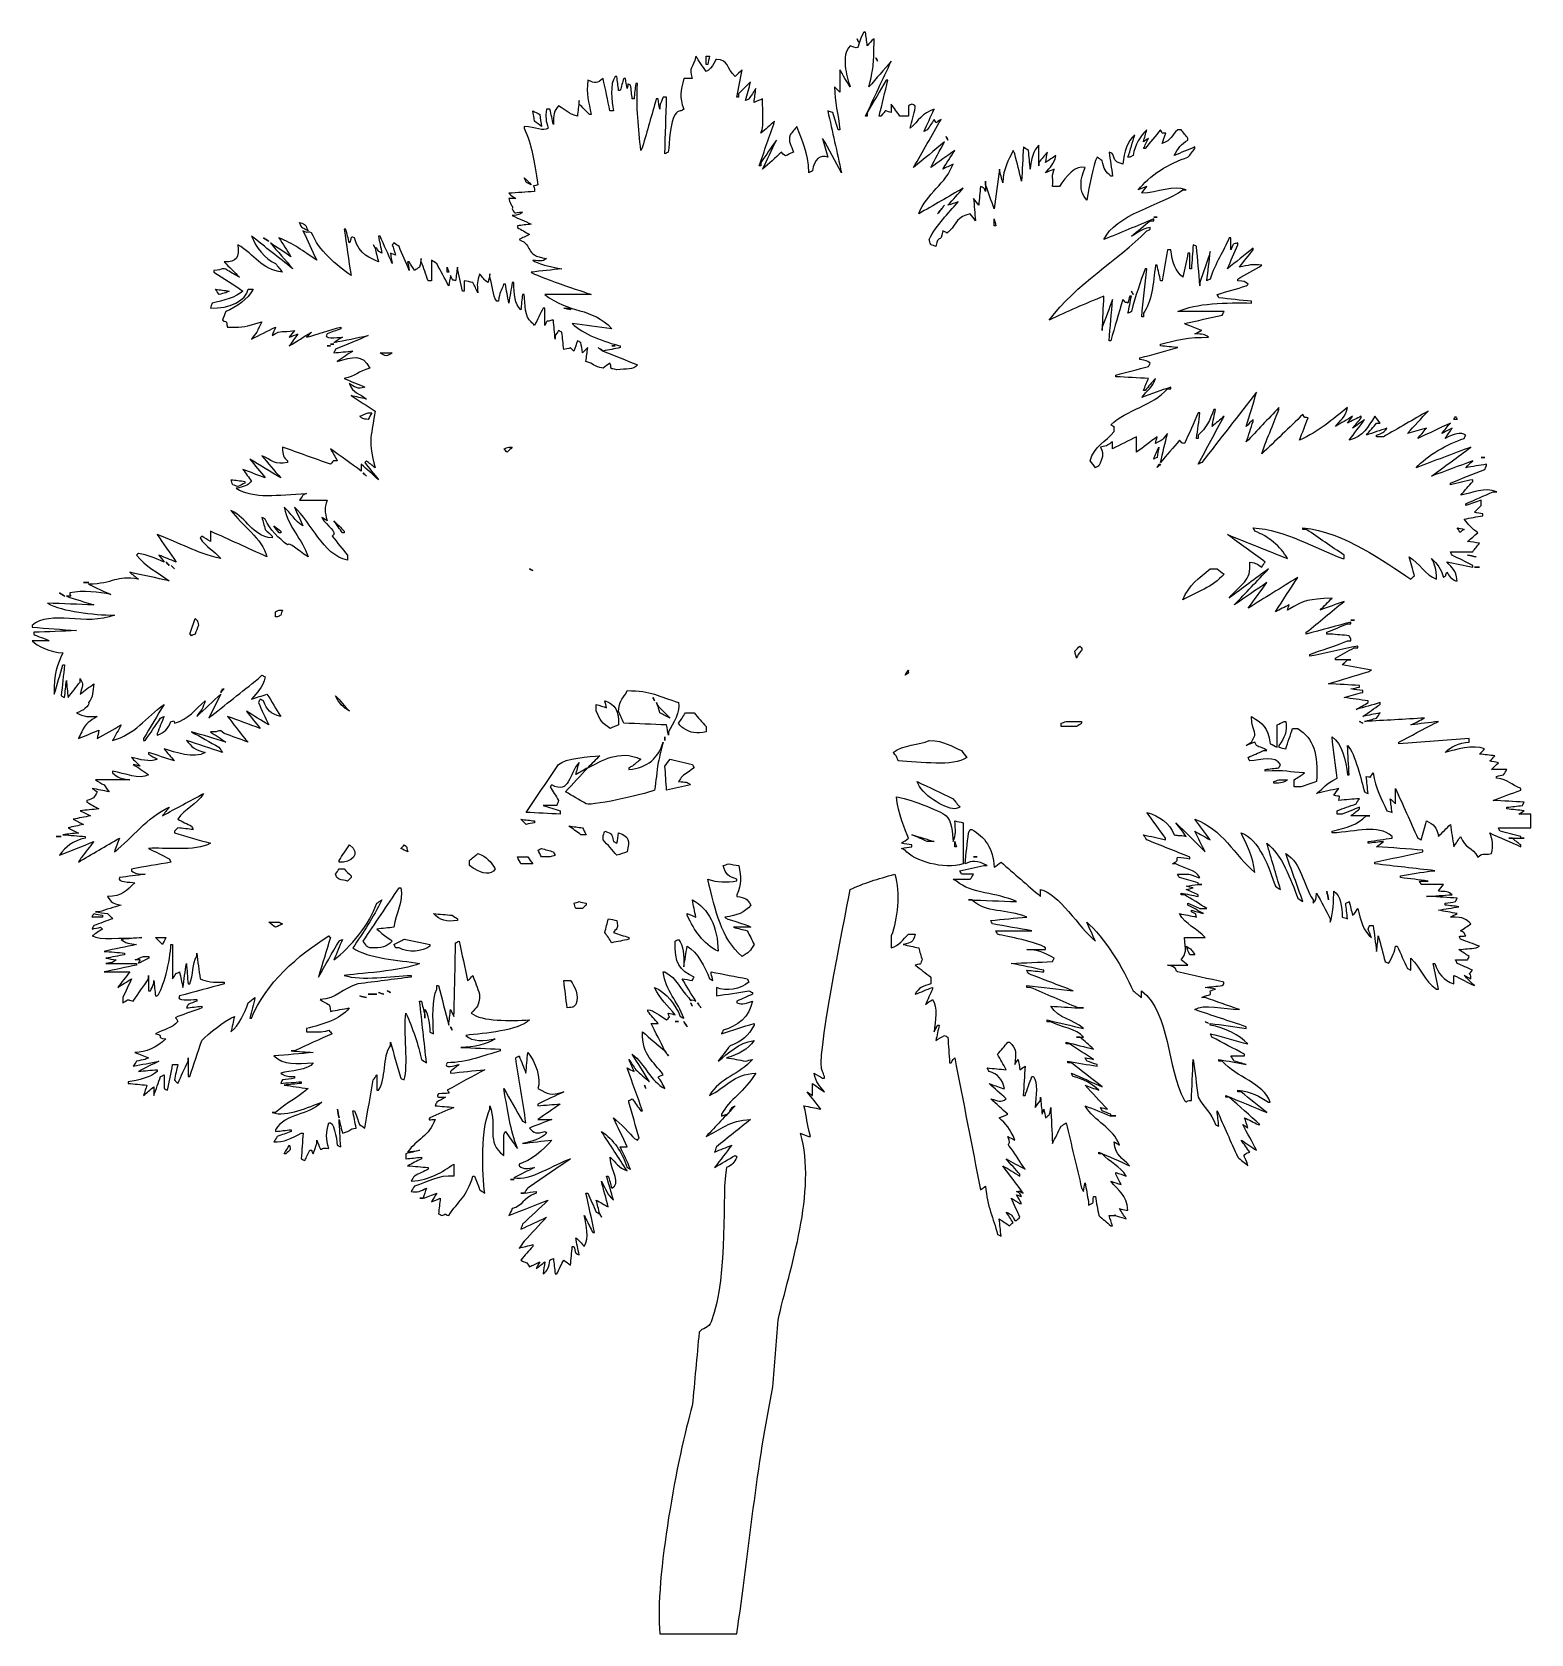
# Model space of a CAD drawing. Header units: centimetres. Extents: x -8.4 to 8.4, y -9.6 to 8.4.
import ezdxf

# ---------------------------------------------------------------- set-up
doc = ezdxf.new("R2010")
doc.units = ezdxf.units.CM
doc.header["$MEASUREMENT"] = 0
doc.layers.add('Camada 1', color=7, linetype='Continuous')

msp = doc.modelspace()

# ---------------------------------------------------------------- linework, layer by layer
at = {"layer": 'Camada 1'}
for points, knots in [([(1.42126, 7.43294), (1.42126, 7.47136), (1.42126, 7.50978), (1.42126, 7.54817), (1.42126, 7.54817), (1.43407, 7.55457), (1.44687, 7.56098), (1.45968, 7.56738), (1.45968, 7.56738), (1.47249, 7.56098), (1.48529, 7.55457), (1.4981, 7.54817), (1.4981, 7.54817), (1.4981, 7.54177), (1.4981, 7.53536), (1.4981, 7.52896), (1.4981, 7.52896), (1.47889, 7.45212), (1.45968, 7.37529), (1.44047, 7.29848), (1.44047, 7.29848), (1.53191, 7.37725), (1.57573, 7.46911), (1.70937, 7.50975), (1.70937, 7.50975), (1.67095, 7.42654), (1.63253, 7.34327), (1.59414, 7.26006), (1.59414, 7.26006), (1.60695, 7.26646), (1.61975, 7.27287), (1.63256, 7.27927), (1.63256, 7.27927), (1.65817, 7.31769), (1.68378, 7.35611), (1.7094, 7.3945), (1.7094, 7.3945), (1.75165, 7.33034), (1.71514, 7.36532), (1.78621, 7.3945), (1.78621, 7.3945), (1.68379, 7.21527), (1.58134, 7.03596), (1.47892, 6.85673), (1.47892, 6.85673), (1.59415, 6.95275), (1.7094, 7.04882), (1.82462, 7.14483), (1.82462, 7.14483), (1.7734, 7.04881), (1.72217, 6.95274), (1.67098, 6.85673), (1.67098, 6.85673), (1.76059, 6.92073), (1.85024, 6.98479), (1.93988, 7.04879), (1.93988, 7.04879), (1.89506, 6.97838), (1.85024, 6.90795), (1.80542, 6.83752), (1.80542, 6.83752), (1.84384, 6.85673), (1.88226, 6.87594), (1.92065, 6.89515), (1.92065, 6.89515), (1.84659, 6.67877), (1.62199, 6.56799), (1.53653, 6.33815), (1.53653, 6.33815), (1.70298, 6.43417), (1.86946, 6.53024), (2.0359, 6.62625), (2.0359, 6.62625), (1.97827, 6.56225), (1.92067, 6.49819), (1.86305, 6.43419), (1.86305, 6.43419), (1.90147, 6.447), (1.93989, 6.4598), (1.97828, 6.47261), (1.97828, 6.47261), (1.86073, 6.33177), (1.74156, 6.2262), (1.65178, 6.05007), (1.65178, 6.05007), (1.68131, 5.96937), (1.64823, 6.00305), (1.72862, 5.97323), (1.72862, 5.97323), (1.75177, 6.11952), (1.78125, 5.99257), (1.80543, 6.14608), (1.80543, 6.14608), (1.8779, 6.12441), (1.82522, 6.1047), (1.88227, 6.14608), (1.88227, 6.14608), (1.96403, 6.23583), (1.9627, 6.30666), (2.11275, 6.33814), (2.11275, 6.33814), (2.13196, 6.31253), (2.15117, 6.28692), (2.17038, 6.2613), (2.17038, 6.2613), (2.16398, 6.34451), (2.15757, 6.42778), (2.15117, 6.51099), (2.15117, 6.51099), (2.17038, 6.48538), (2.18959, 6.45977), (2.2088, 6.43415), (2.2088, 6.43415), (2.2152, 6.50456), (2.22161, 6.57499), (2.22801, 6.64542), (2.22801, 6.64542), (2.24082, 6.63902), (2.25362, 6.63261), (2.26643, 6.62621), (2.26643, 6.62621), (2.27283, 6.6134), (2.27924, 6.6006), (2.28564, 6.58779), (2.28564, 6.58779), (2.28564, 6.62621), (2.28564, 6.66463), (2.28564, 6.70302), (2.28564, 6.70302), (2.28564, 6.69021), (2.28564, 6.67741), (2.28564, 6.6646), (2.28564, 6.6646), (2.31763, 6.57499), (2.34967, 6.48532), (2.38166, 6.3957), (2.38166, 6.3957), (2.40087, 6.54294), (2.42008, 6.69021), (2.43929, 6.83745), (2.43929, 6.83745), (2.4521, 6.78623), (2.4649, 6.735), (2.47771, 6.68381), (2.47771, 6.68381), (2.48335, 6.85357), (2.54203, 6.93067), (2.59294, 7.04872), (2.59294, 7.04872), (2.59934, 7.03591), (2.60575, 7.02311), (2.61215, 7.0103), (2.61215, 7.0103), (2.63776, 6.90788), (2.66337, 6.80543), (2.68899, 6.70299), (2.68899, 6.70299), (2.69539, 6.83102), (2.7018, 6.95908), (2.7082, 7.08711), (2.7082, 7.08711), (2.72741, 7.0743), (2.74662, 7.0615), (2.76583, 7.04869), (2.76583, 7.04869), (2.77223, 6.97828), (2.77864, 6.90785), (2.78504, 6.83742), (2.78504, 6.83742), (2.79242, 6.9531), (2.81975, 7.04493), (2.88106, 7.10632), (2.88106, 7.10632), (2.88106, 7.02951), (2.88106, 6.95268), (2.88106, 6.87584), (2.88106, 6.87584), (2.88106, 6.88865), (2.88106, 6.90145), (2.88106, 6.91426), (2.88106, 6.91426), (2.91307, 6.95268), (2.94509, 6.9911), (2.97708, 7.02949), (2.97708, 7.02949), (2.97068, 6.99107), (2.9643, 6.95265), (2.95787, 6.91426), (2.95787, 6.91426), (2.99629, 6.93987), (3.03471, 6.96548), (3.0731, 6.9911), (3.0731, 6.9911), (3.04923, 6.88654), (3.01013, 6.86794), (2.95787, 6.79904), (2.95787, 6.79904), (2.98988, 6.81185), (3.0219, 6.82465), (3.05389, 6.83746), (3.05389, 6.83746), (3.00894, 6.71022), (3.05336, 6.76719), (3.03468, 6.6454), (3.03468, 6.6454), (3.06029, 6.6454), (3.0859, 6.6454), (3.11149, 6.6454), (3.11149, 6.6454), (3.18153, 6.75303), (3.29548, 6.89255), (3.39959, 6.85667), (3.39959, 6.85667), (3.34628, 6.73298), (3.32477, 6.59235), (3.4188, 6.49176), (3.4188, 6.49176), (3.44521, 6.64524), (3.49143, 6.8907), (3.53403, 6.97193), (3.53403, 6.97193), (3.55324, 6.95912), (3.57245, 6.94632), (3.59166, 6.93351), (3.59166, 6.93351), (3.60904, 6.84109), (3.63026, 6.80924), (3.68768, 6.76066), (3.68768, 6.76066), (3.69408, 6.76066), (3.70049, 6.76066), (3.70689, 6.76066), (3.70689, 6.76066), (3.69408, 6.85027), (3.68128, 6.93994), (3.66847, 7.02956), (3.66847, 7.02956), (3.68128, 7.02316), (3.69408, 7.01675), (3.70689, 7.01035), (3.70689, 7.01035), (3.73591, 6.92653), (3.733, 6.9219), (3.82212, 6.89512), (3.82212, 6.89512), (3.83741, 7.03231), (3.87133, 7.15251), (3.95658, 7.22162), (3.95658, 7.22162), (3.93097, 7.13841), (3.90536, 7.05514), (3.87974, 6.97193), (3.87974, 6.97193), (3.88614, 6.97193), (3.89255, 6.97193), (3.89895, 6.97193), (3.89895, 6.97193), (3.91176, 6.97833), (3.92456, 6.98474), (3.93737, 6.99114), (3.93737, 6.99114), (3.95891, 7.1097), (4.01685, 7.2118), (4.09101, 7.27924), (4.09101, 7.27924), (4.0782, 7.23442), (4.0654, 7.1896), (4.05259, 7.14481), (4.05259, 7.14481), (4.0718, 7.15762), (4.09101, 7.17042), (4.11022, 7.18323), (4.11022, 7.18323), (4.09101, 7.14481), (4.0718, 7.10639), (4.05259, 7.068), (4.05259, 7.068), (4.05899, 7.068), (4.0654, 7.068), (4.0718, 7.068), (4.0718, 7.068), (4.12943, 7.13841), (4.18705, 7.20886), (4.24465, 7.27927), (4.24465, 7.27927), (4.25105, 7.26646), (4.25746, 7.25366), (4.26386, 7.24085), (4.26386, 7.24085), (4.27667, 7.24085), (4.28947, 7.24085), (4.30228, 7.24085), (4.30228, 7.24085), (4.28947, 7.20243), (4.27667, 7.16401), (4.26386, 7.12562), (4.26386, 7.12562), (4.36681, 7.16031), (4.36776, 7.21748), (4.43671, 7.27926), (4.43671, 7.27926), (4.44952, 7.27926), (4.46232, 7.27926), (4.47513, 7.27926), (4.47513, 7.27926), (4.50072, 7.24725), (4.52635, 7.21523), (4.55194, 7.18324), (4.55194, 7.18324), (4.55194, 7.17684), (4.55194, 7.17043), (4.55194, 7.16403), (4.55194, 7.16403), (4.47249, 7.12471), (4.43941, 7.06677), (4.3983, 6.99118), (4.3983, 6.99118), (4.47511, 7.02319), (4.55197, 7.05521), (4.62878, 7.08722), (4.62878, 7.08722), (4.62878, 7.08082), (4.62878, 7.07441), (4.62878, 7.06801), (4.62878, 7.06801), (4.60317, 7.036), (4.57756, 7.00398), (4.55194, 6.97197), (4.55194, 6.97197), (4.34644, 6.91075), (4.114, 6.76078), (3.99497, 6.60706), (3.99497, 6.60706), (4.02696, 6.61987), (4.059, 6.63267), (4.09099, 6.64548), (4.09099, 6.64548), (4.07178, 6.61987), (4.05257, 6.59426), (4.03336, 6.56864), (4.03336, 6.56864), (4.22121, 6.57478), (4.38269, 6.66482), (4.53273, 6.60706), (4.53273, 6.60706), (4.51992, 6.60706), (4.50712, 6.60706), (4.49431, 6.60706), (4.49431, 6.60706), (4.25579, 6.43296), (3.73003, 6.32938), (3.61081, 6.05006), (3.61081, 6.05006), (3.79647, 6.1269), (3.98215, 6.20373), (4.16781, 6.28054), (4.16781, 6.28054), (4.16781, 6.27414), (4.16781, 6.26773), (4.16781, 6.26133), (4.16781, 6.26133), (4.155, 6.26133), (4.1422, 6.26133), (4.12939, 6.26133), (4.12939, 6.26133), (4.05898, 6.20373), (3.98855, 6.14608), (3.91812, 6.08848), (3.91812, 6.08848), (4.00525, 6.12843), (4.01154, 6.16428), (4.12939, 6.1845), (4.12939, 6.1845), (4.12939, 6.1781), (4.12939, 6.17169), (4.12939, 6.16529), (4.12939, 6.16529), (4.11658, 6.15889), (4.10378, 6.15248), (4.09097, 6.14608), (4.09097, 6.14608), (3.7564, 5.81114), (3.30288, 5.55632), (2.9962, 5.14733), (2.9962, 5.14733), (3.20609, 5.24763), (3.3944, 5.32828), (3.6108, 5.41623), (3.6108, 5.41623), (3.6044, 5.2882), (3.59802, 5.16014), (3.59159, 5.03211), (3.59159, 5.03211), (3.59159, 5.04489), (3.59159, 5.05772), (3.59159, 5.07053), (3.59159, 5.07053), (3.63001, 5.17295), (3.66843, 5.2754), (3.70682, 5.37782), (3.70682, 5.37782), (3.69401, 5.22418), (3.68121, 5.07051), (3.6684, 4.91686), (3.6684, 4.91686), (3.6748, 4.91686), (3.68121, 4.91686), (3.68761, 4.91686), (3.68761, 4.91686), (3.73243, 5.0705), (3.77725, 5.22417), (3.82207, 5.37782), (3.82207, 5.37782), (3.87075, 5.33075), (3.83247, 5.35443), (3.8797, 5.3394), (3.8797, 5.3394), (3.8861, 5.36501), (3.89251, 5.39062), (3.89891, 5.41624), (3.89891, 5.41624), (3.90531, 5.41624), (3.91172, 5.41624), (3.91812, 5.41624), (3.91812, 5.41624), (3.90531, 5.35224), (3.89251, 5.28818), (3.8797, 5.22418), (3.8797, 5.22418), (3.89251, 5.23058), (3.90531, 5.23699), (3.91812, 5.24339), (3.91812, 5.24339), (3.96127, 5.41381), (4.02128, 5.58312), (4.07176, 5.72353), (4.07176, 5.72353), (4.07816, 5.72353), (4.08457, 5.72353), (4.09097, 5.72353), (4.09097, 5.72353), (4.07176, 5.5443), (4.05255, 5.36499), (4.03334, 5.18576), (4.03334, 5.18576), (4.03974, 5.18576), (4.04615, 5.18576), (4.05255, 5.18576), (4.05255, 5.18576), (4.05255, 5.19857), (4.05255, 5.21137), (4.05255, 5.22418), (4.05255, 5.22418), (4.14875, 5.35216), (4.16301, 5.55999), (4.18698, 5.76197), (4.18698, 5.76197), (4.19338, 5.76197), (4.19979, 5.76197), (4.20619, 5.76197), (4.20619, 5.76197), (4.219, 5.70434), (4.2318, 5.64672), (4.24461, 5.58912), (4.24461, 5.58912), (4.25101, 5.58912), (4.25742, 5.58912), (4.26382, 5.58912), (4.26382, 5.58912), (4.28303, 5.70435), (4.30224, 5.8196), (4.32145, 5.93482), (4.32145, 5.93482), (4.33426, 5.93482), (4.34706, 5.93482), (4.35987, 5.93482), (4.35987, 5.93482), (4.37048, 5.79943), (4.41461, 5.69455), (4.49433, 5.62751), (4.49433, 5.62751), (4.51354, 5.71712), (4.53275, 5.80677), (4.55196, 5.89641), (4.55196, 5.89641), (4.55836, 5.89641), (4.56477, 5.89641), (4.57117, 5.89641), (4.57117, 5.89641), (4.57117, 5.83881), (4.57117, 5.78118), (4.57117, 5.72356), (4.57117, 5.72356), (4.57757, 5.72356), (4.58398, 5.72356), (4.59038, 5.72356), (4.59038, 5.72356), (4.59678, 5.81317), (4.60319, 5.90282), (4.60959, 5.99246), (4.60959, 5.99246), (4.6224, 5.98606), (4.6352, 5.97965), (4.64801, 5.97325), (4.64801, 5.97325), (4.66082, 5.82601), (4.67362, 5.67874), (4.68643, 5.5315), (4.68643, 5.5315), (4.68643, 5.54431), (4.68643, 5.55711), (4.68643, 5.56992), (4.68643, 5.56992), (4.72485, 5.68515), (4.76327, 5.8004), (4.80166, 5.91562), (4.80166, 5.91562), (4.78885, 5.8068), (4.77605, 5.69795), (4.76324, 5.58912), (4.76324, 5.58912), (4.77605, 5.59552), (4.78885, 5.60193), (4.80166, 5.60833), (4.80166, 5.60833), (4.8545, 5.78819), (4.95282, 5.91847), (5.01293, 6.06929), (5.01293, 6.06929), (5.01933, 6.06929), (5.02574, 6.06929), (5.03214, 6.06929), (5.03214, 6.06929), (5.03214, 6.02447), (5.03214, 5.97965), (5.03214, 5.93483), (5.03214, 5.93483), (5.06593, 6.02225), (5.0559, 5.99436), (5.10895, 6.01167), (5.10895, 6.01167), (5.10895, 6.00527), (5.10895, 5.99886), (5.10895, 5.99246), (5.10895, 5.99246), (5.07053, 5.90285), (5.03211, 5.81318), (4.99372, 5.72356), (4.99372, 5.72356), (5.08974, 5.80037), (5.18581, 5.87723), (5.28182, 5.95404), (5.28182, 5.95404), (5.28182, 5.94764), (5.28182, 5.94123), (5.28182, 5.93483), (5.28182, 5.93483), (5.2306, 5.87083), (5.17937, 5.80677), (5.12818, 5.74277), (5.12818, 5.74277), (5.22896, 5.7615), (5.27685, 5.77867), (5.37787, 5.76198), (5.37787, 5.76198), (5.28826, 5.71076), (5.19859, 5.65953), (5.10897, 5.60834), (5.10897, 5.60834), (5.10897, 5.60194), (5.10897, 5.59553), (5.10897, 5.58913), (5.10897, 5.58913), (5.18639, 5.58135), (5.18411, 5.58283), (5.2242, 5.55071), (5.2242, 5.55071), (5.2178, 5.54431), (5.21139, 5.5379), (5.20499, 5.5315), (5.20499, 5.5315), (5.09617, 5.49949), (4.98729, 5.46747), (4.87847, 5.43546), (4.87847, 5.43546), (4.88487, 5.42268), (4.89128, 5.40985), (4.89768, 5.39704), (4.89768, 5.39704), (5.01931, 5.38423), (5.14096, 5.37143), (5.26259, 5.35862), (5.26259, 5.35862), (5.26259, 5.35222), (5.26259, 5.34581), (5.26259, 5.33941), (5.26259, 5.33941), (4.98769, 5.34602), (4.63881, 5.33941), (4.43672, 5.24339), (4.43672, 5.24339), (4.60957, 5.24339), (4.78245, 5.24339), (4.9553, 5.24339), (4.9553, 5.24339), (4.9489, 5.23058), (4.94249, 5.21778), (4.93609, 5.20497), (4.93609, 5.20497), (4.79525, 5.17296), (4.65439, 5.14094), (4.51355, 5.10893), (4.51355, 5.10893), (4.52636, 5.10253), (4.53916, 5.09612), (4.55197, 5.08972), (4.55197, 5.08972), (4.60319, 5.07051), (4.65442, 5.0513), (4.70561, 5.03212), (4.70561, 5.03212), (4.68, 5.01931), (4.65439, 5.00651), (4.6288, 4.9937), (4.6288, 4.9937), (4.71595, 4.99262), (4.73916, 4.98989), (4.78244, 4.95528), (4.78244, 4.95528), (4.55966, 4.95988), (4.40718, 4.92305), (4.24465, 4.87844), (4.24465, 4.87844), (4.24465, 4.87204), (4.24465, 4.86563), (4.24465, 4.85923), (4.24465, 4.85923), (4.30865, 4.85283), (4.37271, 4.84642), (4.43671, 4.84002), (4.43671, 4.84002), (4.29587, 4.8016), (4.15501, 4.76318), (4.01417, 4.72479), (4.01417, 4.72479), (4.01417, 4.71839), (4.01417, 4.71198), (4.01417, 4.70558), (4.01417, 4.70558), (4.09188, 4.69616), (4.086, 4.69333), (4.1294, 4.66716), (4.1294, 4.66716), (4.123, 4.65435), (4.11659, 4.64155), (4.11019, 4.62874), (4.11019, 4.62874), (3.98856, 4.59673), (3.86691, 4.56471), (3.74528, 4.5327), (3.74528, 4.5327), (3.74528, 4.5263), (3.74528, 4.51989), (3.74528, 4.51349), (3.74528, 4.51349), (3.86691, 4.50709), (3.98856, 4.50068), (4.11019, 4.49428), (4.11019, 4.49428), (4.09098, 4.44946), (4.07177, 4.40464), (4.05256, 4.35982), (4.05256, 4.35982), (4.05896, 4.35982), (4.06537, 4.35982), (4.07177, 4.35982), (4.07177, 4.35982), (4.11019, 4.40464), (4.14861, 4.44946), (4.187, 4.49428), (4.187, 4.49428), (4.15533, 4.38826), (4.09228, 4.35839), (4.03336, 4.28301), (4.03336, 4.28301), (4.14218, 4.32143), (4.25106, 4.35985), (4.35986, 4.39824), (4.35986, 4.39824), (4.35986, 4.39184), (4.35986, 4.38546), (4.35986, 4.37903), (4.35986, 4.37903), (4.34705, 4.37903), (4.33425, 4.37903), (4.32144, 4.37903), (4.32144, 4.37903), (4.16097, 4.18615), (3.86503, 4.15006), (3.68763, 3.9757), (3.68763, 3.9757), (3.75735, 3.92553), (3.71277, 3.9807), (3.72605, 3.89889), (3.72605, 3.89889), (3.63318, 3.78586), (3.49888, 3.73437), (3.45715, 3.57237), (3.45715, 3.57237), (3.47636, 3.54676), (3.49557, 3.52115), (3.51478, 3.49556), (3.51478, 3.49556), (3.52759, 3.50196), (3.54039, 3.50834), (3.5532, 3.51477), (3.5532, 3.51477), (3.59231, 3.6124), (3.61641, 3.62888), (3.57241, 3.72604), (3.57241, 3.72604), (3.65798, 3.74038), (3.65316, 3.75006), (3.70687, 3.78367), (3.70687, 3.78367), (3.70687, 3.75806), (3.70687, 3.73245), (3.70687, 3.70686), (3.70687, 3.70686), (3.79648, 3.75165), (3.88613, 3.7965), (3.97577, 3.84129), (3.97577, 3.84129), (3.97577, 3.78369), (3.97577, 3.72606), (3.97577, 3.66844), (3.97577, 3.66844), (4.05258, 3.72607), (4.12944, 3.78369), (4.20625, 3.84129), (4.20625, 3.84129), (4.19985, 3.81568), (4.19344, 3.79007), (4.18704, 3.76448), (4.18704, 3.76448), (4.27401, 3.81282), (4.25924, 3.79409), (4.3215, 3.87971), (4.3215, 3.87971), (4.29589, 3.77089), (4.27028, 3.66201), (4.24466, 3.55319), (4.24466, 3.55319), (4.31509, 3.63643), (4.38552, 3.71967), (4.45593, 3.80288), (4.45593, 3.80288), (4.50461, 3.75581), (4.46633, 3.77949), (4.51356, 3.76446), (4.51356, 3.76446), (4.56478, 3.87969), (4.61601, 3.99494), (4.6672, 4.11016), (4.6672, 4.11016), (4.6736, 4.11016), (4.68001, 4.11016), (4.68641, 4.11016), (4.68641, 4.11016), (4.6736, 4.01414), (4.6608, 3.91807), (4.64799, 3.82206), (4.64799, 3.82206), (4.65439, 3.82206), (4.6608, 3.82206), (4.6672, 3.82206), (4.6672, 3.82206), (4.6672, 3.83487), (4.6672, 3.84767), (4.6672, 3.86048), (4.6672, 3.86048), (4.7498, 3.9297), (4.80415, 4.03349), (4.84005, 4.14858), (4.84005, 4.14858), (4.84645, 4.14858), (4.85286, 4.14858), (4.85926, 4.14858), (4.85926, 4.14858), (4.84645, 4.08458), (4.83365, 4.02052), (4.82084, 3.95652), (4.82084, 3.95652), (4.86566, 3.99494), (4.91048, 4.03336), (4.9553, 4.07175), (4.9553, 4.07175), (4.85928, 3.89252), (4.76324, 3.71321), (4.6672, 3.53398), (4.6672, 3.53398), (4.68001, 3.54038), (4.69281, 3.54679), (4.70562, 3.55319), (4.70562, 3.55319), (4.91046, 3.81566), (5.11538, 4.0782), (5.32022, 4.34067), (5.32022, 4.34067), (5.2818, 4.21264), (5.24338, 4.08455), (5.20499, 3.95652), (5.20499, 3.95652), (5.23603, 3.98523), (5.24566, 4.00743), (5.2818, 4.03336), (5.2818, 4.03336), (5.2818, 4.02696), (5.2818, 4.02055), (5.2818, 4.01415), (5.2818, 4.01415), (5.25619, 3.93734), (5.23058, 3.86051), (5.20499, 3.78367), (5.20499, 3.78367), (5.32662, 3.9117), (5.44827, 4.03976), (5.5699, 4.16782), (5.5699, 4.16782), (5.5699, 4.16142), (5.5699, 4.15501), (5.5699, 4.14861), (5.5699, 4.14861), (5.52611, 4.01989), (5.43851, 3.83362), (5.37784, 3.64924), (5.37784, 3.64924), (5.53148, 3.79645), (5.68515, 3.94375), (5.8388, 4.09099), (5.8388, 4.09099), (5.87611, 4.03265), (5.8451, 4.07093), (5.89643, 4.05257), (5.89643, 4.05257), (5.86442, 3.96933), (5.8324, 3.88609), (5.80039, 3.80288), (5.80039, 3.80288), (6.02222, 3.90295), (6.1626, 4.03212), (6.33818, 4.16779), (6.33818, 4.16779), (6.31196, 4.0546), (6.26179, 4.03145), (6.20372, 3.95652), (6.20372, 3.95652), (6.26772, 3.99494), (6.33178, 4.03336), (6.39578, 4.07175), (6.39578, 4.07175), (6.37657, 4.04614), (6.35736, 4.02053), (6.33815, 3.99494), (6.33815, 3.99494), (6.38937, 4.02055), (6.4406, 4.04616), (6.49179, 4.07175), (6.49179, 4.07175), (6.49179, 4.06535), (6.49179, 4.05894), (6.49179, 4.05254), (6.49179, 4.05254), (6.45978, 4.01412), (6.42776, 3.9757), (6.39577, 3.93731), (6.39577, 3.93731), (6.44056, 3.9693), (6.48541, 4.00131), (6.5302, 4.03333), (6.5302, 4.03333), (6.4726, 3.95652), (6.41497, 3.87966), (6.35735, 3.80285), (6.35735, 3.80285), (6.51703, 3.84434), (6.56494, 3.95305), (6.64545, 4.07175), (6.64545, 4.07175), (6.66466, 4.04614), (6.68387, 4.02053), (6.70305, 3.99494), (6.70305, 3.99494), (6.69024, 3.99494), (6.67744, 3.99494), (6.66463, 3.99494), (6.66463, 3.99494), (6.62621, 3.95012), (6.58779, 3.9053), (6.5494, 3.86048), (6.5494, 3.86048), (6.62621, 3.88609), (6.70307, 3.9117), (6.77988, 3.93732), (6.77988, 3.93732), (6.7431, 3.88493), (6.73181, 3.88401), (6.66465, 3.86048), (6.66465, 3.86048), (6.66465, 3.85408), (6.66465, 3.84767), (6.66465, 3.84127), (6.66465, 3.84127), (6.69026, 3.84127), (6.71587, 3.84127), (6.74149, 3.84127), (6.74149, 3.84127), (6.90794, 3.93729), (7.07442, 4.03336), (7.24086, 4.12937), (7.24086, 4.12937), (7.16405, 4.04616), (7.08719, 3.96289), (7.01038, 3.87968), (7.01038, 3.87968), (7.08079, 3.89889), (7.15124, 3.9181), (7.22165, 3.93731), (7.22165, 3.93731), (7.18966, 3.89889), (7.15762, 3.86047), (7.12563, 3.82208), (7.12563, 3.82208), (7.24726, 3.87968), (7.36891, 3.93731), (7.49054, 3.99493), (7.49054, 3.99493), (7.45853, 3.95651), (7.42651, 3.91809), (7.3945, 3.8797), (7.3945, 3.8797), (7.43292, 3.89891), (7.47134, 3.91812), (7.50973, 3.93733), (7.50973, 3.93733), (7.48414, 3.89891), (7.45851, 3.86049), (7.43292, 3.8221), (7.43292, 3.8221), (7.5241, 3.87811), (7.60831, 3.89454), (7.6634, 3.86052), (7.6634, 3.86052), (7.657, 3.84771), (7.65059, 3.83491), (7.64419, 3.8221), (7.64419, 3.8221), (7.46168, 3.76696), (7.22525, 3.62504), (7.1064, 3.4956), (7.1064, 3.4956), (7.31127, 3.57241), (7.51616, 3.64924), (7.721, 3.72605), (7.721, 3.72605), (7.57379, 3.61723), (7.42649, 3.50838), (7.27925, 3.39955), (7.27925, 3.39955), (7.43289, 3.45718), (7.58656, 3.51478), (7.74021, 3.5724), (7.74021, 3.5724), (7.7146, 3.54679), (7.68899, 3.52118), (7.6634, 3.49559), (7.6634, 3.49559), (7.74021, 3.50837), (7.81704, 3.5212), (7.89385, 3.53401), (7.89385, 3.53401), (7.89385, 3.52761), (7.89385, 3.5212), (7.89385, 3.5148), (7.89385, 3.5148), (7.88745, 3.50199), (7.88107, 3.48919), (7.87464, 3.47638), (7.87464, 3.47638), (7.74661, 3.42516), (7.61855, 3.37393), (7.49052, 3.32271), (7.49052, 3.32271), (7.49052, 3.31631), (7.49052, 3.3099), (7.49052, 3.3035), (7.49052, 3.3035), (7.57373, 3.32271), (7.657, 3.34192), (7.74021, 3.36113), (7.74021, 3.36113), (7.74021, 3.35473), (7.74021, 3.34832), (7.74021, 3.34192), (7.74021, 3.34192), (7.69542, 3.2907), (7.65057, 3.23947), (7.60578, 3.18828), (7.60578, 3.18828), (7.73418, 3.20791), (7.87468, 3.2821), (8.00911, 3.2267), (8.00911, 3.2267), (7.9963, 3.2267), (7.9835, 3.2267), (7.97069, 3.2267), (7.97069, 3.2267), (7.86827, 3.18191), (7.76582, 3.13706), (7.6634, 3.09227), (7.6634, 3.09227), (7.6634, 3.08587), (7.6634, 3.07946), (7.6634, 3.07306), (7.6634, 3.07306), (7.721, 3.09227), (7.77863, 3.11148), (7.83625, 3.13069), (7.83625, 3.13069), (7.83625, 3.11148), (7.83625, 3.09227), (7.83625, 3.07306), (7.83625, 3.07306), (7.81064, 3.04745), (7.78503, 3.02184), (7.75941, 2.99622), (7.75941, 2.99622), (7.79142, 2.98982), (7.82344, 2.98341), (7.85543, 2.97701), (7.85543, 2.97701), (7.85543, 2.97061), (7.85543, 2.9642), (7.85543, 2.9578), (7.85543, 2.9578), (7.78502, 2.94499), (7.71457, 2.93219), (7.64416, 2.91938), (7.64416, 2.91938), (7.69435, 2.86162), (7.73293, 2.81058), (7.7978, 2.76574), (7.7978, 2.76574), (7.75938, 2.73373), (7.72096, 2.70171), (7.68257, 2.66972), (7.68257, 2.66972), (7.72739, 2.66332), (7.77221, 2.65691), (7.81703, 2.65051), (7.81703, 2.65051), (7.79142, 2.61852), (7.76581, 2.58648), (7.74019, 2.55449), (7.74019, 2.55449), (7.65698, 2.55449), (7.57371, 2.55449), (7.4905, 2.55449), (7.4905, 2.55449), (7.4969, 2.54168), (7.50331, 2.52888), (7.50971, 2.51607), (7.50971, 2.51607), (7.58652, 2.47765), (7.66338, 2.43923), (7.74019, 2.40084), (7.74019, 2.40084), (7.74019, 2.39444), (7.74019, 2.38803), (7.74019, 2.38163), (7.74019, 2.38163), (7.64417, 2.40084), (7.54813, 2.42005), (7.45209, 2.43926), (7.45209, 2.43926), (7.5144, 2.36145), (7.55173, 2.36393), (7.56732, 2.22799), (7.56732, 2.22799), (7.56092, 2.22799), (7.55451, 2.22799), (7.54811, 2.22799), (7.54811, 2.22799), (7.5289, 2.2408), (7.50969, 2.2536), (7.49051, 2.26641), (7.49051, 2.26641), (7.4777, 2.28562), (7.4649, 2.30483), (7.45209, 2.32404), (7.45209, 2.32404), (7.42791, 2.26599), (7.45246, 2.30107), (7.41367, 2.26641), (7.41367, 2.26641), (7.38594, 2.3596), (7.3452, 2.42352), (7.27921, 2.47768), (7.27921, 2.47768), (7.31739, 2.40794), (7.33451, 2.36566), (7.33684, 2.2472), (7.33684, 2.2472), (7.20145, 2.29363), (7.14859, 2.42458), (7.02953, 2.49689), (7.02953, 2.49689), (7.04874, 2.42646), (7.06795, 2.35603), (7.08716, 2.28562), (7.08716, 2.28562), (7.07435, 2.27281), (7.06155, 2.26001), (7.04874, 2.2472), (7.04874, 2.2472), (6.74902, 2.43855), (6.31569, 2.77174), (5.83875, 2.82338), (5.83875, 2.82338), (5.83875, 2.81698), (5.83875, 2.81057), (5.83875, 2.80417), (5.83875, 2.80417), (5.85153, 2.80417), (5.86436, 2.80417), (5.87717, 2.80417), (5.87717, 2.80417), (6.01801, 2.70815), (6.15887, 2.61208), (6.29971, 2.51607), (6.29971, 2.51607), (6.29971, 2.50326), (6.29971, 2.49046), (6.29971, 2.47765), (6.29971, 2.47765), (6.29331, 2.47765), (6.2869, 2.47765), (6.2805, 2.47765), (6.2805, 2.47765), (5.96684, 2.59804), (5.65116, 2.79565), (5.28175, 2.82335), (5.28175, 2.82335), (5.28815, 2.81054), (5.29456, 2.79774), (5.30096, 2.78493), (5.30096, 2.78493), (5.45339, 2.72376), (5.58806, 2.61557), (5.66587, 2.47762), (5.66587, 2.47762), (5.44182, 2.56723), (5.21769, 2.65688), (4.99364, 2.74652), (4.99364, 2.74652), (5.13448, 2.6441), (5.27534, 2.54165), (5.41618, 2.43923), (5.41618, 2.43923), (5.40337, 2.42002), (5.39057, 2.40081), (5.37776, 2.3816), (5.37776, 2.3816), (5.32365, 2.41512), (5.32844, 2.4233), (5.2433, 2.43923), (5.2433, 2.43923), (5.26825, 2.21915), (5.13855, 2.1956), (5.01282, 2.0359), (5.01282, 2.0359), (5.16006, 2.14472), (5.30733, 2.2536), (5.45457, 2.3624), (5.45457, 2.3624), (5.32654, 2.22797), (5.19848, 2.0935), (5.07045, 1.95907), (5.07045, 1.95907), (5.19208, 2.04231), (5.31373, 2.12555), (5.43536, 2.20876), (5.43536, 2.20876), (5.36493, 2.11274), (5.2945, 2.0167), (5.22409, 1.92066), (5.22409, 1.92066), (5.40975, 2.03589), (5.59543, 2.15114), (5.78109, 2.26636), (5.78109, 2.26636), (5.69785, 2.13833), (5.61461, 2.01027), (5.5314, 1.88224), (5.5314, 1.88224), (5.58262, 1.90785), (5.63385, 1.93346), (5.68504, 1.95905), (5.68504, 1.95905), (5.67864, 1.93984), (5.67223, 1.92063), (5.66583, 1.90142), (5.66583, 1.90142), (5.87736, 2.02763), (5.88782, 2.01329), (6.1652, 2.03588), (6.1652, 2.03588), (6.12038, 1.99106), (6.07556, 1.94624), (6.03074, 1.90142), (6.03074, 1.90142), (6.12035, 1.93343), (6.21, 1.96545), (6.29964, 1.99746), (6.29964, 1.99746), (6.1588, 1.88223), (6.01794, 1.76698), (5.8771, 1.65176), (5.8771, 1.65176), (5.8771, 1.64536), (5.8771, 1.63895), (5.8771, 1.63255), (5.8771, 1.63255), (6.04355, 1.67737), (6.21003, 1.72219), (6.37647, 1.76701), (6.37647, 1.76701), (6.37647, 1.76061), (6.37647, 1.7542), (6.37647, 1.7478), (6.37647, 1.7478), (6.36366, 1.7478), (6.35086, 1.7478), (6.33805, 1.7478), (6.33805, 1.7478), (6.26124, 1.71579), (6.18438, 1.68377), (6.10757, 1.65178), (6.10757, 1.65178), (6.10757, 1.64538), (6.10757, 1.63897), (6.10757, 1.63257), (6.10757, 1.63257), (6.12038, 1.63257), (6.13318, 1.63257), (6.14599, 1.63257), (6.14599, 1.63257), (6.21642, 1.62617), (6.28685, 1.61976), (6.35726, 1.61336), (6.35726, 1.61336), (6.36366, 1.60055), (6.37007, 1.58775), (6.37647, 1.57494), (6.37647, 1.57494), (6.37647, 1.56854), (6.37647, 1.56213), (6.37647, 1.55573), (6.37647, 1.55573), (6.36366, 1.55573), (6.35086, 1.55573), (6.33805, 1.55573), (6.33805, 1.55573), (6.18811, 1.49305), (6.04431, 1.45387), (5.91551, 1.40209), (5.91551, 1.40209), (5.91551, 1.39569), (5.91551, 1.38928), (5.91551, 1.38288), (5.91551, 1.38288), (6.09474, 1.4213), (6.27405, 1.45972), (6.4533, 1.49811), (6.4533, 1.49811), (6.4533, 1.49171), (6.4533, 1.4853), (6.4533, 1.4789), (6.4533, 1.4789), (6.44049, 1.4789), (6.42769, 1.4789), (6.41488, 1.4789), (6.41488, 1.4789), (6.34445, 1.44048), (6.27402, 1.40206), (6.20361, 1.36367), (6.20361, 1.36367), (6.20361, 1.35727), (6.20361, 1.35086), (6.20361, 1.34446), (6.20361, 1.34446), (6.26124, 1.34446), (6.31884, 1.34446), (6.37646, 1.34446), (6.37646, 1.34446), (6.36365, 1.34446), (6.35085, 1.34446), (6.33804, 1.34446), (6.33804, 1.34446), (6.31883, 1.32525), (6.29962, 1.30604), (6.28041, 1.28683), (6.28041, 1.28683), (6.38923, 1.26762), (6.49808, 1.24841), (6.60691, 1.2292), (6.60691, 1.2292), (6.5941, 1.2228), (6.5813, 1.21639), (6.56849, 1.20999), (6.56849, 1.20999), (6.42125, 1.1652), (6.27398, 1.12035), (6.12674, 1.07556), (6.12674, 1.07556), (6.24194, 1.06916), (6.35722, 1.06275), (6.47244, 1.05635), (6.47244, 1.05635), (6.47244, 1.04995), (6.47244, 1.04354), (6.47244, 1.03714), (6.47244, 1.03714), (6.44043, 1.03074), (6.40841, 1.02433), (6.3764, 1.01793), (6.3764, 1.01793), (6.42119, 1.01153), (6.46604, 1.00512), (6.51086, 0.99872), (6.51086, 0.99872), (6.51086, 0.99232), (6.51086, 0.98591), (6.51086, 0.97951), (6.51086, 0.97951), (6.44043, 0.9603), (6.37, 0.94109), (6.29959, 0.92188), (6.29959, 0.92188), (6.3892, 0.9091), (6.47885, 0.89627), (6.56849, 0.88346), (6.56849, 0.88346), (6.56849, 0.87706), (6.56849, 0.87065), (6.56849, 0.86425), (6.56849, 0.86425), (6.52367, 0.83864), (6.47885, 0.81303), (6.43403, 0.78744), (6.43403, 0.78744), (6.52364, 0.81305), (6.61329, 0.83866), (6.70293, 0.86425), (6.70293, 0.86425), (6.70293, 0.85785), (6.70293, 0.85144), (6.70293, 0.84504), (6.70293, 0.84504), (6.63893, 0.80022), (6.5749, 0.7554), (6.51087, 0.71058), (6.51087, 0.71058), (6.57487, 0.72339), (6.6389, 0.73619), (6.70293, 0.749), (6.70293, 0.749), (6.69012, 0.72979), (6.67732, 0.71058), (6.66451, 0.6914), (6.66451, 0.6914), (6.61972, 0.67859), (6.57487, 0.66579), (6.53005, 0.65298), (6.53005, 0.65298), (6.7541, 0.66579), (6.97823, 0.67859), (7.20228, 0.6914), (7.20228, 0.6914), (7.15108, 0.66579), (7.09983, 0.64018), (7.04864, 0.61456), (7.04864, 0.61456), (7.15106, 0.62737), (7.25353, 0.64017), (7.35595, 0.65298), (7.35595, 0.65298), (7.34314, 0.64658), (7.33034, 0.64017), (7.31753, 0.63377), (7.31753, 0.63377), (7.1831, 0.56334), (7.04861, 0.49291), (6.9142, 0.4225), (6.9142, 0.4225), (6.9142, 0.4161), (6.9142, 0.40969), (6.9142, 0.40329), (6.9142, 0.40329), (7.17664, 0.4225), (7.43919, 0.44171), (7.70165, 0.46092), (7.70165, 0.46092), (7.70165, 0.44814), (7.70165, 0.43531), (7.70165, 0.4225), (7.70165, 0.4225), (7.58084, 0.41226), (7.49644, 0.37392), (7.43275, 0.30727), (7.43275, 0.30727), (7.54782, 0.33701), (7.74845, 0.39916), (7.8745, 0.34569), (7.8745, 0.34569), (7.85529, 0.32648), (7.83608, 0.30727), (7.81687, 0.28809), (7.81687, 0.28809), (7.8745, 0.28169), (7.9321, 0.27528), (7.98972, 0.26888), (7.98972, 0.26888), (7.97051, 0.24967), (7.9513, 0.23046), (7.93209, 0.21125), (7.93209, 0.21125), (7.9641, 0.20485), (7.99612, 0.19844), (8.02811, 0.19204), (8.02811, 0.19204), (8.0025, 0.16643), (7.97689, 0.14082), (7.9513, 0.11523), (7.9513, 0.11523), (8.0089, 0.11523), (8.06653, 0.11523), (8.12415, 0.11523), (8.12415, 0.11523), (8.11137, 0.09602), (8.09854, 0.07681), (8.08573, 0.0576), (8.08573, 0.0576), (8.06012, 0.0512), (8.03451, 0.04482), (8.00892, 0.03839), (8.00892, 0.03839), (8.00892, 0.03199), (8.00892, 0.02558), (8.00892, 0.01918), (8.00892, 0.01918), (8.14854, 0.00053), (8.1664, -0.05366), (8.27782, -0.09605), (8.27782, -0.09605), (8.27782, -0.10245), (8.27782, -0.10886), (8.27782, -0.11526), (8.27782, -0.11526), (8.1754, -0.15368), (8.07293, -0.1921), (7.97051, -0.23049), (7.97051, -0.23049), (8.08574, -0.23689), (8.20099, -0.2433), (8.31621, -0.2497), (8.31621, -0.2497), (8.30981, -0.26251), (8.3034, -0.27531), (8.297, -0.28812), (8.297, -0.28812), (8.2394, -0.29452), (8.18177, -0.30093), (8.12415, -0.30733), (8.12415, -0.30733), (8.12415, -0.31373), (8.12415, -0.32014), (8.12415, -0.32654), (8.12415, -0.32654), (8.18818, -0.33294), (8.25221, -0.33935), (8.31621, -0.34575), (8.31621, -0.34575), (8.297, -0.35856), (8.27779, -0.37136), (8.25858, -0.38417), (8.25858, -0.38417), (8.3034, -0.38417), (8.34822, -0.38417), (8.39304, -0.38417), (8.39304, -0.38417), (8.39304, -0.43539), (8.39304, -0.48662), (8.39304, -0.53781), (8.39304, -0.53781), (8.27141, -0.53781), (8.14976, -0.53781), (8.02813, -0.53781), (8.02813, -0.53781), (8.03453, -0.55062), (8.04094, -0.56342), (8.04734, -0.57623), (8.04734, -0.57623), (8.12415, -0.59544), (8.20101, -0.61465), (8.27782, -0.63386), (8.27782, -0.63386), (8.27782, -0.64026), (8.27782, -0.64667), (8.27782, -0.65307), (8.27782, -0.65307), (8.233, -0.65307), (8.18818, -0.65307), (8.14336, -0.65307), (8.14336, -0.65307), (8.15617, -0.65307), (8.16897, -0.65307), (8.18178, -0.65307), (8.18178, -0.65307), (8.21377, -0.67868), (8.24578, -0.70429), (8.2778, -0.72991), (8.2778, -0.72991), (8.2778, -0.73631), (8.2778, -0.74272), (8.2778, -0.74912), (8.2778, -0.74912), (8.16257, -0.6979), (8.04732, -0.64667), (7.9321, -0.59548), (7.9321, -0.59548), (7.96483, -0.67067), (7.97036, -0.73235), (7.95131, -0.82596), (7.95131, -0.82596), (7.84939, -0.84729), (7.87358, -0.80892), (7.79764, -0.86438), (7.79764, -0.86438), (7.7384, -0.75066), (7.65355, -0.77238), (7.60558, -0.6339), (7.60558, -0.6339), (7.57997, -0.67232), (7.55436, -0.71074), (7.52874, -0.74913), (7.52874, -0.74913), (7.51593, -0.66592), (7.50313, -0.58265), (7.49032, -0.49944), (7.49032, -0.49944), (7.4455, -0.54423), (7.40068, -0.58908), (7.35586, -0.63387), (7.35586, -0.63387), (7.34104, -0.52825), (7.30379, -0.49676), (7.2214, -0.46102), (7.2214, -0.46102), (7.20219, -0.53145), (7.18298, -0.60188), (7.16377, -0.67229), (7.16377, -0.67229), (7.15096, -0.66589), (7.13816, -0.65948), (7.12535, -0.65308), (7.12535, -0.65308), (7.04211, -0.46742), (6.95887, -0.28174), (6.87566, -0.09611), (6.87566, -0.09611), (6.87566, -0.15371), (6.87566, -0.21134), (6.87566, -0.26896), (6.87566, -0.26896), (6.85645, -0.24975), (6.83724, -0.23054), (6.81803, -0.21133), (6.81803, -0.21133), (6.82443, -0.26255), (6.83084, -0.31378), (6.83724, -0.36497), (6.83724, -0.36497), (6.81803, -0.35857), (6.79882, -0.35216), (6.77961, -0.34576), (6.77961, -0.34576), (6.71495, -0.21304), (6.65483, -0.09922), (6.62597, 0.07678), (6.62597, 0.07678), (6.56776, 0.01362), (6.63319, 0.02966), (6.54913, 0.03836), (6.54913, 0.03836), (6.55553, -0.02564), (6.56194, -0.0897), (6.56834, -0.1537), (6.56834, -0.1537), (6.55553, -0.1473), (6.54273, -0.14089), (6.52992, -0.13449), (6.52992, -0.13449), (6.49124, -0.01516), (6.42689, 0.29556), (6.33786, 0.38409), (6.33786, 0.38409), (6.34426, 0.27527), (6.35067, 0.16639), (6.35707, 0.05757), (6.35707, 0.05757), (6.35067, 0.05757), (6.34426, 0.05757), (6.33786, 0.05757), (6.33786, 0.05757), (6.32019, 0.21449), (6.27603, 0.40997), (6.16501, 0.48011), (6.16501, 0.48011), (6.18422, 0.32647), (6.20343, 0.1728), (6.22264, 0.01915), (6.22264, 0.01915), (6.06672, -0.05493), (6.09844, -0.07737), (5.99216, -0.1537), (5.99216, -0.1537), (6.07537, -0.13449), (6.15864, -0.11528), (6.24185, -0.09607), (6.24185, -0.09607), (6.22264, -0.12168), (6.20343, -0.14729), (6.18422, -0.17288), (6.18422, -0.17288), (6.26148, -0.19878), (6.24944, -0.15603), (6.24185, -0.23051), (6.24185, -0.23051), (6.31869, -0.22411), (6.39552, -0.2177), (6.47233, -0.2113), (6.47233, -0.2113), (6.45952, -0.23051), (6.44672, -0.24972), (6.43391, -0.26893), (6.43391, -0.26893), (6.3635, -0.29454), (6.29305, -0.32015), (6.22264, -0.34574), (6.22264, -0.34574), (6.22264, -0.35855), (6.22264, -0.37135), (6.22264, -0.38416), (6.22264, -0.38416), (6.24185, -0.38416), (6.26106, -0.38416), (6.28027, -0.38416), (6.28027, -0.38416), (6.34427, -0.35855), (6.4083, -0.33294), (6.47233, -0.30732), (6.47233, -0.30732), (6.47233, -0.31372), (6.47233, -0.32013), (6.47233, -0.32653), (6.47233, -0.32653), (6.44032, -0.35214), (6.4083, -0.37775), (6.37629, -0.40334), (6.37629, -0.40334), (6.44672, -0.40334), (6.51715, -0.40334), (6.58756, -0.40334), (6.58756, -0.40334), (6.57475, -0.40334), (6.56195, -0.40334), (6.54914, -0.40334), (6.54914, -0.40334), (6.44571, -0.50351), (6.33573, -0.53653), (6.16502, -0.57619), (6.16502, -0.57619), (6.16502, -0.58259), (6.16502, -0.589), (6.16502, -0.5954), (6.16502, -0.5954), (6.45371, -0.58355), (6.66892, -0.49179), (6.83725, -0.63382), (6.83725, -0.63382), (6.83725, -0.64022), (6.83725, -0.64663), (6.83725, -0.65303), (6.83725, -0.65303), (6.74764, -0.66584), (6.65799, -0.67864), (6.56835, -0.69145), (6.56835, -0.69145), (6.56835, -0.69785), (6.56835, -0.70426), (6.56835, -0.71066), (6.56835, -0.71066), (6.62595, -0.70426), (6.68358, -0.69785), (6.7412, -0.69145), (6.7412, -0.69145), (6.71559, -0.71066), (6.68998, -0.72987), (6.66436, -0.74908), (6.66436, -0.74908), (6.83721, -0.76189), (7.01009, -0.77469), (7.18294, -0.7875), (7.18294, -0.7875), (7.18294, -0.7939), (7.18294, -0.80031), (7.18294, -0.80671), (7.18294, -0.80671), (7.00371, -0.84513), (6.8244, -0.88355), (6.64517, -0.92194), (6.64517, -0.92194), (6.64517, -0.92834), (6.64517, -0.93475), (6.64517, -0.94115), (6.64517, -0.94115), (6.86922, -0.96676), (7.09332, -0.99237), (7.3174, -1.01799), (7.3174, -1.01799), (7.30459, -1.01799), (7.29179, -1.01799), (7.27898, -1.01799), (7.27898, -1.01799), (7.16375, -1.0372), (7.0485, -1.05641), (6.93328, -1.07562), (6.93328, -1.07562), (6.93328, -1.08202), (6.93328, -1.08843), (6.93328, -1.09483), (6.93328, -1.09483), (7.03573, -1.10764), (7.13817, -1.12044), (7.24059, -1.13325), (7.24059, -1.13325), (7.20858, -1.13325), (7.17656, -1.13325), (7.14457, -1.13325), (7.14457, -1.13325), (7.15097, -1.14603), (7.15738, -1.15886), (7.16378, -1.17167), (7.16378, -1.17167), (7.24702, -1.17167), (7.33026, -1.17167), (7.41347, -1.17167), (7.41347, -1.17167), (7.39426, -1.19728), (7.37505, -1.22289), (7.35584, -1.24848), (7.35584, -1.24848), (7.44299, -1.24956), (7.46622, -1.25229), (7.50948, -1.2869), (7.50948, -1.2869), (7.41346, -1.2933), (7.31742, -1.29971), (7.22138, -1.30611), (7.22138, -1.30611), (7.23419, -1.30611), (7.24699, -1.30611), (7.2598, -1.30611), (7.2598, -1.30611), (7.36222, -1.31251), (7.46467, -1.31892), (7.56709, -1.32532), (7.56709, -1.32532), (7.56069, -1.33813), (7.55428, -1.35093), (7.54788, -1.36374), (7.54788, -1.36374), (7.50949, -1.37014), (7.47107, -1.37655), (7.43265, -1.38295), (7.43265, -1.38295), (7.43265, -1.38935), (7.43265, -1.39576), (7.43265, -1.40216), (7.43265, -1.40216), (7.48387, -1.40856), (7.5351, -1.41497), (7.58629, -1.42137), (7.58629, -1.42137), (7.50948, -1.43418), (7.43262, -1.44698), (7.35581, -1.45979), (7.35581, -1.45979), (7.42624, -1.4726), (7.49667, -1.4854), (7.56708, -1.49821), (7.56708, -1.49821), (7.54147, -1.51102), (7.51586, -1.52382), (7.49027, -1.53663), (7.49027, -1.53663), (7.65484, -1.53338), (7.66421, -1.5633), (7.72072, -1.61344), (7.72072, -1.61344), (7.68233, -1.63905), (7.64391, -1.66466), (7.60549, -1.69028), (7.60549, -1.69028), (7.6573, -1.721), (7.63195, -1.69682), (7.66312, -1.74791), (7.66312, -1.74791), (7.60745, -1.75812), (7.56906, -1.73267), (7.60549, -1.78633), (7.60549, -1.78633), (7.6759, -1.81194), (7.74633, -1.83755), (7.81676, -1.86317), (7.81676, -1.86317), (7.80395, -1.86957), (7.79115, -1.87598), (7.77834, -1.88238), (7.77834, -1.88238), (7.71434, -1.88878), (7.65028, -1.89519), (7.58628, -1.90159), (7.58628, -1.90159), (7.6247, -1.9272), (7.66312, -1.95281), (7.70151, -1.97843), (7.70151, -1.97843), (7.69511, -1.99124), (7.6887, -2.00404), (7.6823, -2.01685), (7.6823, -2.01685), (7.63751, -2.01685), (7.59266, -2.01685), (7.54784, -2.01685), (7.54784, -2.01685), (7.55424, -2.02966), (7.56065, -2.04246), (7.56705, -2.05527), (7.56705, -2.05527), (7.62468, -2.08088), (7.6823, -2.10649), (7.7399, -2.13211), (7.7399, -2.13211), (7.67637, -2.20662), (7.71926, -2.13023), (7.72069, -2.22813), (7.72069, -2.22813), (7.69508, -2.21532), (7.66947, -2.20252), (7.64388, -2.18971), (7.64388, -2.18971), (7.6823, -2.22813), (7.72072, -2.26655), (7.75911, -2.30494), (7.75911, -2.30494), (7.6823, -2.26652), (7.60544, -2.2281), (7.52863, -2.18971), (7.52863, -2.18971), (7.52863, -2.2217), (7.52863, -2.25374), (7.52863, -2.28573), (7.52863, -2.28573), (7.41203, -2.24551), (7.35588, -2.17214), (7.31736, -2.05525), (7.31736, -2.05525), (7.31096, -2.05525), (7.30455, -2.05525), (7.29815, -2.05525), (7.29815, -2.05525), (7.31736, -2.15127), (7.33657, -2.24734), (7.35578, -2.34335), (7.35578, -2.34335), (7.34938, -2.34335), (7.34297, -2.34335), (7.33657, -2.34335), (7.33657, -2.34335), (7.18555, -2.24609), (7.17044, -2.11348), (7.04847, -1.99765), (7.04847, -1.99765), (7.04847, -2.04247), (7.04847, -2.08729), (7.04847, -2.13211), (7.04847, -2.13211), (7.03566, -2.12571), (7.02286, -2.1193), (7.01005, -2.1129), (7.01005, -2.1129), (6.97163, -2.02969), (6.93321, -1.94645), (6.89482, -1.86321), (6.89482, -1.86321), (6.88842, -1.86321), (6.88201, -1.86321), (6.87561, -1.86321), (6.87561, -1.86321), (6.86849, -1.91414), (6.84211, -1.98682), (6.7988, -2.05527), (6.7988, -2.05527), (6.78599, -2.04887), (6.77319, -2.04246), (6.76038, -2.03606), (6.76038, -2.03606), (6.73479, -1.94004), (6.70916, -1.84397), (6.68357, -1.74796), (6.68357, -1.74796), (6.67717, -1.80556), (6.67076, -1.86319), (6.66436, -1.92081), (6.66436, -1.92081), (6.65155, -1.82479), (6.63875, -1.72872), (6.62594, -1.63271), (6.62594, -1.63271), (6.61954, -1.63271), (6.61313, -1.63271), (6.60673, -1.63271), (6.60673, -1.63271), (6.60033, -1.63271), (6.59392, -1.63271), (6.58752, -1.63271), (6.58752, -1.63271), (6.58112, -1.64552), (6.57471, -1.65832), (6.56831, -1.67113), (6.56831, -1.67113), (6.58112, -1.70314), (6.59392, -1.73516), (6.60673, -1.76715), (6.60673, -1.76715), (6.51799, -1.70328), (6.48219, -1.56115), (6.45309, -1.44065), (6.45309, -1.44065), (6.42944, -1.47372), (6.42756, -1.49097), (6.39546, -1.51749), (6.39546, -1.51749), (6.38265, -1.46627), (6.36985, -1.41504), (6.35704, -1.36385), (6.35704, -1.36385), (6.34423, -1.37025), (6.33143, -1.37666), (6.31862, -1.38306), (6.31862, -1.38306), (6.32502, -1.44069), (6.33143, -1.49831), (6.33783, -1.55591), (6.33783, -1.55591), (6.31862, -1.54951), (6.29941, -1.5431), (6.2802, -1.5367), (6.2802, -1.5367), (6.27205, -1.41666), (6.26821, -1.29992), (6.18416, -1.2486), (6.18416, -1.2486), (6.18427, -1.31964), (6.17543, -1.53321), (6.14574, -1.5943), (6.14574, -1.5943), (6.14574, -1.58149), (6.14574, -1.56869), (6.14574, -1.55588), (6.14574, -1.55588), (6.09452, -1.45986), (6.04329, -1.36382), (5.9921, -1.26778), (5.9921, -1.26778), (5.98432, -1.3452), (5.9858, -1.34292), (5.95368, -1.38301), (5.95368, -1.38301), (5.95368, -1.3702), (5.95368, -1.3574), (5.95368, -1.34459), (5.95368, -1.34459), (5.837, -1.1679), (5.82692, -0.93967), (5.64637, -0.82601), (5.64637, -0.82601), (5.71037, -1.00524), (5.7744, -1.18455), (5.83843, -1.3638), (5.83843, -1.3638), (5.81922, -1.35099), (5.80001, -1.33819), (5.7808, -1.32538), (5.7808, -1.32538), (5.70772, -1.12199), (5.5993, -0.83225), (5.4351, -0.71078), (5.4351, -0.71078), (5.48632, -0.88363), (5.53755, -1.05651), (5.58874, -1.22936), (5.58874, -1.22936), (5.56953, -1.21655), (5.55032, -1.20375), (5.53111, -1.19094), (5.53111, -1.19094), (5.46422, -0.9984), (5.34974, -0.65712), (5.14699, -0.59555), (5.14699, -0.59555), (5.21316, -0.73189), (5.27926, -0.85339), (5.30063, -1.0373), (5.30063, -1.0373), (5.07997, -0.84934), (4.92923, -0.54409), (4.6284, -0.44191), (4.6284, -0.44191), (4.686, -0.51872), (4.74363, -0.59558), (4.80125, -0.67239), (4.80125, -0.67239), (4.74362, -0.64038), (4.686, -0.60836), (4.6284, -0.57635), (4.6284, -0.57635), (4.66682, -0.65316), (4.70524, -0.73002), (4.74363, -0.80683), (4.74363, -0.80683), (4.63481, -0.69801), (4.52593, -0.58916), (4.41711, -0.48033), (4.41711, -0.48033), (4.45553, -0.53155), (4.49395, -0.58278), (4.53234, -0.63397), (4.53234, -0.63397), (4.45368, -0.61262), (4.44357, -0.63019), (4.39791, -0.61476), (4.39791, -0.61476), (4.34483, -0.48189), (4.2321, -0.40801), (4.0906, -0.36507), (4.0906, -0.36507), (4.16103, -0.46109), (4.23146, -0.55713), (4.30187, -0.65317), (4.30187, -0.65317), (4.30187, -0.65957), (4.30187, -0.66598), (4.30187, -0.67238), (4.30187, -0.67238), (4.21866, -0.65317), (4.13539, -0.63396), (4.05218, -0.61475), (4.05218, -0.61475), (4.06499, -0.63396), (4.07779, -0.65317), (4.0906, -0.67238), (4.0906, -0.67238), (4.25065, -0.73638), (4.41072, -0.80041), (4.57077, -0.86444), (4.57077, -0.86444), (4.57077, -0.87084), (4.57077, -0.87725), (4.57077, -0.88365), (4.57077, -0.88365), (4.52595, -0.87725), (4.48113, -0.87084), (4.43631, -0.86444), (4.43631, -0.86444), (4.42186, -0.93344), (4.44639, -0.88844), (4.37868, -0.94128), (4.37868, -0.94128), (4.39149, -0.94128), (4.40429, -0.94128), (4.4171, -0.94128), (4.4171, -0.94128), (4.50391, -0.99642), (4.63573, -0.99867), (4.686, -1.09492), (4.686, -1.09492), (4.6796, -1.09492), (4.67319, -1.09492), (4.66679, -1.09492), (4.66679, -1.09492), (4.54249, -1.04854), (4.58392, -1.05502), (4.43631, -1.0565), (4.43631, -1.0565), (4.44271, -1.06931), (4.44912, -1.08211), (4.45552, -1.09492), (4.45552, -1.09492), (4.52593, -1.11413), (4.59636, -1.13334), (4.66679, -1.15255), (4.66679, -1.15255), (4.66679, -1.15895), (4.66679, -1.16536), (4.66679, -1.17176), (4.66679, -1.17176), (4.62197, -1.17816), (4.57715, -1.18457), (4.53233, -1.19097), (4.53233, -1.19097), (4.55794, -1.19737), (4.58355, -1.20378), (4.60917, -1.21018), (4.60917, -1.21018), (4.58356, -1.21658), (4.55795, -1.22299), (4.53233, -1.22939), (4.53233, -1.22939), (4.57715, -1.2486), (4.62197, -1.26781), (4.66679, -1.28702), (4.66679, -1.28702), (4.66679, -1.29342), (4.66679, -1.29983), (4.66679, -1.30623), (4.66679, -1.30623), (4.60279, -1.29345), (4.53876, -1.28062), (4.47473, -1.26781), (4.47473, -1.26781), (4.47473, -1.27421), (4.47473, -1.28062), (4.47473, -1.28702), (4.47473, -1.28702), (4.48751, -1.28702), (4.50034, -1.28702), (4.51315, -1.28702), (4.51315, -1.28702), (4.59636, -1.33824), (4.67963, -1.38947), (4.76284, -1.44066), (4.76284, -1.44066), (4.73723, -1.44066), (4.71162, -1.44066), (4.68603, -1.44066), (4.68603, -1.44066), (4.64121, -1.42145), (4.59639, -1.40224), (4.55157, -1.38303), (4.55157, -1.38303), (4.55157, -1.38943), (4.55157, -1.39584), (4.55157, -1.40224), (4.55157, -1.40224), (4.60917, -1.43423), (4.6668, -1.46627), (4.72442, -1.49826), (4.72442, -1.49826), (4.67963, -1.48545), (4.63478, -1.47265), (4.58996, -1.45984), (4.58996, -1.45984), (4.58996, -1.46624), (4.58996, -1.47265), (4.58996, -1.47905), (4.58996, -1.47905), (4.66275, -1.51569), (4.62944, -1.48728), (4.64759, -1.53668), (4.64759, -1.53668), (4.58359, -1.52387), (4.51956, -1.51107), (4.45553, -1.49826), (4.45553, -1.49826), (4.51977, -1.62055), (4.65698, -1.66683), (4.74363, -1.76716), (4.74363, -1.76716), (4.66682, -1.76716), (4.58996, -1.76716), (4.51315, -1.76716), (4.51315, -1.76716), (4.52387, -1.90765), (4.5394, -1.94366), (4.47473, -2.01685), (4.47473, -2.01685), (4.50032, -2.03606), (4.52595, -2.05527), (4.55154, -2.07448), (4.55154, -2.07448), (4.47473, -2.07448), (4.39787, -2.07448), (4.32106, -2.07448), (4.32106, -2.07448), (4.44967, -2.10149), (4.39197, -2.12732), (4.43629, -2.15132), (4.43629, -2.15132), (4.60914, -2.18974), (4.78202, -2.22816), (4.95487, -2.26655), (4.95487, -2.26655), (4.95487, -2.27295), (4.95487, -2.27936), (4.95487, -2.28576), (4.95487, -2.28576), (4.94847, -2.29216), (4.94206, -2.29857), (4.93566, -2.30497), (4.93566, -2.30497), (4.87166, -2.31137), (4.80763, -2.31778), (4.7436, -2.32418), (4.7436, -2.32418), (4.78202, -2.33058), (4.82041, -2.33699), (4.85883, -2.34339), (4.85883, -2.34339), (4.83962, -2.34979), (4.82041, -2.3562), (4.8012, -2.3626), (4.8012, -2.3626), (4.81242, -2.4361), (4.803, -2.38861), (4.70516, -2.43944), (4.70516, -2.43944), (4.71797, -2.43944), (4.73077, -2.43944), (4.74358, -2.43944), (4.74358, -2.43944), (4.87161, -2.48423), (4.99967, -2.52908), (5.1277, -2.57387), (5.1277, -2.57387), (4.95561, -2.56726), (4.725, -2.50418), (4.62833, -2.57387), (4.62833, -2.57387), (4.82036, -2.63787), (5.01248, -2.70193), (5.20451, -2.76593), (5.20451, -2.76593), (5.20451, -2.77233), (5.20451, -2.77874), (5.20451, -2.78514), (5.20451, -2.78514), (5.07008, -2.76593), (4.93559, -2.74672), (4.80118, -2.72751), (4.80118, -2.72751), (4.80118, -2.73391), (4.80118, -2.74032), (4.80118, -2.74672), (4.80118, -2.74672), (4.9598, -2.77151), (5.13154, -2.86046), (5.22372, -2.95799), (5.22372, -2.95799), (5.08288, -2.91957), (4.94202, -2.88115), (4.80118, -2.84276), (4.80118, -2.84276), (4.80758, -2.85557), (4.81399, -2.86837), (4.82039, -2.88118), (4.82039, -2.88118), (4.94202, -2.94518), (5.06367, -3.00921), (5.1853, -3.07324), (5.1853, -3.07324), (5.1853, -3.07964), (5.1853, -3.08605), (5.1853, -3.09245), (5.1853, -3.09245), (5.13408, -3.09245), (5.08285, -3.09245), (5.03166, -3.09245), (5.03166, -3.09245), (5.04447, -3.11166), (5.05727, -3.13087), (5.07008, -3.15008), (5.07008, -3.15008), (5.11487, -3.16289), (5.15972, -3.17569), (5.20454, -3.1885), (5.20454, -3.1885), (5.10212, -3.16929), (4.99965, -3.15008), (4.89723, -3.13087), (4.89723, -3.13087), (4.89723, -3.13727), (4.89723, -3.14368), (4.89723, -3.15008), (4.89723, -3.15008), (4.91004, -3.15008), (4.92284, -3.15008), (4.93565, -3.15008), (4.93565, -3.15008), (5.09514, -3.33629), (5.39748, -3.39239), (5.47344, -3.61104), (5.47344, -3.61104), (5.46704, -3.61104), (5.46063, -3.61104), (5.45423, -3.61104), (5.45423, -3.61104), (5.34874, -3.5463), (5.26992, -3.49018), (5.10853, -3.47661), (5.10853, -3.47661), (5.10853, -3.48301), (5.10853, -3.48942), (5.10853, -3.49582), (5.10853, -3.49582), (5.12134, -3.49582), (5.13414, -3.49582), (5.14695, -3.49582), (5.14695, -3.49582), (5.24297, -3.57263), (5.33901, -3.64949), (5.43505, -3.7263), (5.43505, -3.7263), (5.28141, -3.6623), (5.12774, -3.59827), (4.97409, -3.53424), (4.97409, -3.53424), (4.97409, -3.54064), (4.97409, -3.54705), (4.97409, -3.55345), (4.97409, -3.55345), (4.9869, -3.55345), (4.9997, -3.55345), (5.01251, -3.55345), (5.01251, -3.55345), (5.12774, -3.65587), (5.24299, -3.75834), (5.35821, -3.86076), (5.35821, -3.86076), (5.35181, -3.86076), (5.3454, -3.86076), (5.339, -3.86076), (5.339, -3.86076), (5.28778, -3.83515), (5.23655, -3.80954), (5.18536, -3.78392), (5.18536, -3.78392), (5.19817, -3.82234), (5.21097, -3.86076), (5.22378, -3.89915), (5.22378, -3.89915), (5.20457, -3.88634), (5.18536, -3.87354), (5.16615, -3.86073), (5.16615, -3.86073), (5.21737, -3.95675), (5.2686, -4.05279), (5.31982, -4.14883), (5.31982, -4.14883), (5.26219, -4.11041), (5.20457, -4.07199), (5.14697, -4.0336), (5.14697, -4.0336), (5.17896, -4.07839), (5.21097, -4.12324), (5.24299, -4.16803), (5.24299, -4.16803), (5.13179, -4.2133), (5.19367, -4.2046), (5.22378, -4.3217), (5.22378, -4.3217), (5.18536, -4.28969), (5.14697, -4.25767), (5.10855, -4.22566), (5.10855, -4.22566), (5.03174, -4.05283), (4.95488, -3.87993), (4.87807, -3.7071), (4.87807, -3.7071), (4.88447, -3.7647), (4.89088, -3.82233), (4.89728, -3.87995), (4.89728, -3.87995), (4.88447, -3.87355), (4.87167, -3.86714), (4.85886, -3.86074), (4.85886, -3.86074), (4.8179, -3.72424), (4.73146, -3.68233), (4.6668, -3.55343), (4.6668, -3.55343), (4.64759, -3.41259), (4.62838, -3.27173), (4.60917, -3.13089), (4.60917, -3.13089), (4.60277, -3.28453), (4.59636, -3.4382), (4.58996, -3.59182), (4.58996, -3.59182), (4.51326, -3.58756), (4.55493, -3.62553), (4.51315, -3.59182), (4.51315, -3.59182), (4.30677, -3.20611), (4.35638, -2.62445), (4.03298, -2.36262), (4.03298, -2.36262), (4.03298, -2.38823), (4.03298, -2.41384), (4.03298, -2.43946), (4.03298, -2.43946), (4.00099, -2.41385), (3.96895, -2.38824), (3.93696, -2.36262), (3.93696, -2.36262), (3.83846, -2.12844), (3.60843, -1.75207), (3.41838, -1.59435), (3.41838, -1.59435), (3.45037, -1.66478), (3.48241, -1.73521), (3.5144, -1.80562), (3.5144, -1.80562), (3.33935, -1.66269), (3.09546, -1.26238), (2.8998, -1.22944), (2.8998, -1.22944), (2.8998, -1.25505), (2.8998, -1.28066), (2.8998, -1.30625), (2.8998, -1.30625), (2.75256, -1.17824), (2.60529, -1.05016), (2.45805, -0.92213), (2.45805, -0.92213), (2.43244, -0.94134), (2.40683, -0.96055), (2.38121, -0.97976), (2.38121, -0.97976), (2.37134, -0.76706), (2.27532, -0.63657), (2.13152, -0.55722), (2.13152, -0.55722), (2.12512, -0.55722), (2.11871, -0.55722), (2.11231, -0.55722), (2.11231, -0.55722), (2.10591, -0.57003), (2.0995, -0.58283), (2.0931, -0.59564), (2.0931, -0.59564), (2.08029, -0.71087), (2.06749, -0.82612), (2.05468, -0.94134), (2.05468, -0.94134), (2.13787, -0.90107), (2.18443, -0.89946), (2.30437, -0.96055), (2.30437, -0.96055), (2.29156, -0.96055), (2.27876, -0.96055), (2.26595, -0.96055), (2.26595, -0.96055), (2.17634, -0.97976), (2.08669, -0.99897), (1.99705, -1.01818), (1.99705, -1.01818), (2.00345, -1.03099), (2.00986, -1.04379), (2.01626, -1.0566), (2.01626, -1.0566), (2.06108, -1.0566), (2.1059, -1.0566), (2.15072, -1.0566), (2.15072, -1.0566), (2.13791, -1.07581), (2.12511, -1.09502), (2.1123, -1.11423), (2.1123, -1.11423), (2.0483, -1.11423), (1.98424, -1.11423), (1.92024, -1.11423), (1.92024, -1.11423), (1.93305, -1.12063), (1.94585, -1.12704), (1.95866, -1.13344), (1.95866, -1.13344), (2.12934, -1.28177), (2.40798, -1.25801), (2.63089, -1.36392), (2.63089, -1.36392), (2.45166, -1.35752), (2.27235, -1.35111), (2.0931, -1.34471), (2.0931, -1.34471), (2.10591, -1.34471), (2.11871, -1.34471), (2.13152, -1.34471), (2.13152, -1.34471), (2.28651, -1.49404), (2.52014, -1.44554), (2.74612, -1.53677), (2.74612, -1.53677), (2.61169, -1.54955), (2.4772, -1.56238), (2.34279, -1.57519), (2.34279, -1.57519), (2.34919, -1.588), (2.3556, -1.6008), (2.362, -1.61361), (2.362, -1.61361), (2.50924, -1.63922), (2.65651, -1.66483), (2.80375, -1.69045), (2.80375, -1.69045), (2.66932, -1.69045), (2.53483, -1.69045), (2.40042, -1.69045), (2.40042, -1.69045), (2.40682, -1.70326), (2.41323, -1.71606), (2.41963, -1.72887), (2.41963, -1.72887), (2.52398, -1.7594), (2.85696, -1.80793), (2.9574, -1.88251), (2.9574, -1.88251), (2.9574, -1.88891), (2.9574, -1.89532), (2.9574, -1.90172), (2.9574, -1.90172), (2.88697, -1.90172), (2.81654, -1.90172), (2.74613, -1.90172), (2.74613, -1.90172), (2.91324, -1.90675), (2.97962, -1.95691), (3.05342, -1.99774), (3.05342, -1.99774), (3.04702, -2.01055), (3.04061, -2.02335), (3.03421, -2.03616), (3.03421, -2.03616), (2.88057, -2.04256), (2.7269, -2.04897), (2.57325, -2.05537), (2.57325, -2.05537), (2.69488, -2.08098), (2.81653, -2.10659), (2.93816, -2.13221), (2.93816, -2.13221), (2.93816, -2.13861), (2.93816, -2.14502), (2.93816, -2.15142), (2.93816, -2.15142), (2.87416, -2.14502), (2.81013, -2.13861), (2.7461, -2.13221), (2.7461, -2.13221), (2.7525, -2.14502), (2.75891, -2.15782), (2.76531, -2.17063), (2.76531, -2.17063), (2.93176, -2.23466), (3.09824, -2.29869), (3.26468, -2.36269), (3.26468, -2.36269), (3.09183, -2.34348), (2.91895, -2.32427), (2.7461, -2.30506), (2.7461, -2.30506), (2.7461, -2.31146), (2.7461, -2.31787), (2.7461, -2.32427), (2.7461, -2.32427), (2.75891, -2.32427), (2.77171, -2.32427), (2.78452, -2.32427), (2.78452, -2.32427), (2.96375, -2.40108), (3.14306, -2.47794), (3.32229, -2.55475), (3.32229, -2.55475), (3.21987, -2.54835), (3.11742, -2.54194), (3.015, -2.53554), (3.015, -2.53554), (3.11141, -2.67886), (3.25418, -2.67662), (3.37991, -2.78523), (3.37991, -2.78523), (3.24548, -2.75322), (3.11101, -2.7212), (2.97658, -2.68919), (2.97658, -2.68919), (2.97658, -2.69559), (2.97658, -2.702), (2.97658, -2.7084), (2.97658, -2.7084), (2.98939, -2.7084), (3.00219, -2.7084), (3.015, -2.7084), (3.015, -2.7084), (3.11991, -2.7691), (3.30681, -2.78629), (3.37991, -2.88125), (3.37991, -2.88125), (3.35432, -2.88125), (3.32869, -2.88125), (3.3031, -2.88125), (3.3031, -2.88125), (3.31591, -2.88125), (3.32871, -2.88125), (3.34152, -2.88125), (3.34152, -2.88125), (3.39274, -2.92607), (3.44397, -2.97089), (3.49516, -3.01571), (3.49516, -3.01571), (3.39274, -2.9901), (3.29029, -2.96449), (3.18787, -2.93887), (3.18787, -2.93887), (3.18787, -2.94527), (3.18787, -2.95168), (3.18787, -2.95808), (3.18787, -2.95808), (3.20068, -2.95808), (3.21348, -2.95808), (3.22629, -2.95808), (3.22629, -2.95808), (3.3159, -3.01568), (3.40557, -3.07331), (3.49519, -3.13093), (3.49519, -3.13093), (3.4632, -3.12453), (3.43119, -3.11812), (3.39917, -3.11172), (3.39917, -3.11172), (3.40557, -3.12453), (3.41198, -3.13733), (3.41838, -3.15014), (3.41838, -3.15014), (3.4568, -3.16295), (3.49522, -3.17575), (3.53361, -3.18856), (3.53361, -3.18856), (3.53361, -3.19496), (3.53361, -3.20137), (3.53361, -3.20777), (3.53361, -3.20777), (3.42479, -3.18856), (3.31591, -3.16935), (3.20711, -3.15014), (3.20711, -3.15014), (3.20711, -3.15654), (3.20711, -3.16295), (3.20711, -3.16935), (3.20711, -3.16935), (3.21992, -3.16935), (3.23272, -3.16935), (3.24553, -3.16935), (3.24553, -3.16935), (3.36076, -3.25896), (3.47601, -3.34861), (3.59123, -3.43825), (3.59123, -3.43825), (3.476, -3.38703), (3.36075, -3.3358), (3.24553, -3.28461), (3.24553, -3.28461), (3.25193, -3.29742), (3.25834, -3.31022), (3.26474, -3.32303), (3.26474, -3.32303), (3.37745, -3.35309), (3.48389, -3.40166), (3.55284, -3.4767), (3.55284, -3.4767), (3.50162, -3.45749), (3.45039, -3.43828), (3.39917, -3.41907), (3.39917, -3.41907), (3.48241, -3.50871), (3.56565, -3.59835), (3.64886, -3.68797), (3.64886, -3.68797), (3.62325, -3.68157), (3.59764, -3.67516), (3.57202, -3.66876), (3.57202, -3.66876), (3.57842, -3.68157), (3.58483, -3.69437), (3.59123, -3.70718), (3.59123, -3.70718), (3.62322, -3.71996), (3.65526, -3.73279), (3.68725, -3.7456), (3.68725, -3.7456), (3.68725, -3.752), (3.68725, -3.75841), (3.68725, -3.76481), (3.68725, -3.76481), (3.59123, -3.72639), (3.49519, -3.68797), (3.39915, -3.64958), (3.39915, -3.64958), (3.50099, -3.8296), (3.71773, -3.89146), (3.78327, -4.09133), (3.78327, -4.09133), (3.76406, -4.07852), (3.74485, -4.06572), (3.72564, -4.05291), (3.72564, -4.05291), (3.74159, -4.22256), (3.81618, -4.22846), (3.89849, -4.32181), (3.89849, -4.32181), (3.78326, -4.27059), (3.66801, -4.21936), (3.55279, -4.16814), (3.55279, -4.16814), (3.55279, -4.17454), (3.55279, -4.18095), (3.55279, -4.18735), (3.55279, -4.18735), (3.5656, -4.18735), (3.5784, -4.18735), (3.59121, -4.18735), (3.59121, -4.18735), (3.67482, -4.28331), (3.7906, -4.3247), (3.86011, -4.43704), (3.86011, -4.43704), (3.82169, -4.42423), (3.78327, -4.41143), (3.74488, -4.39862), (3.74488, -4.39862), (3.74488, -4.40502), (3.74488, -4.41143), (3.74488, -4.41783), (3.74488, -4.41783), (3.76409, -4.45625), (3.7833, -4.49467), (3.80251, -4.53306), (3.80251, -4.53306), (3.76409, -4.52025), (3.72567, -4.50745), (3.68728, -4.49464), (3.68728, -4.49464), (3.77105, -4.60121), (3.86362, -4.64133), (3.87934, -4.82114), (3.87934, -4.82114), (3.87294, -4.82114), (3.86653, -4.82114), (3.86013, -4.82114), (3.86013, -4.82114), (3.83452, -4.81474), (3.80891, -4.80833), (3.78329, -4.80193), (3.78329, -4.80193), (3.8089, -4.84035), (3.83451, -4.87877), (3.86013, -4.91716), (3.86013, -4.91716), (3.80467, -4.89909), (3.68654, -4.86186), (3.7449, -4.87874), (3.7449, -4.87874), (3.71929, -4.87874), (3.69368, -4.87874), (3.66806, -4.87874), (3.66806, -4.87874), (3.68087, -4.91716), (3.69367, -4.95558), (3.70648, -4.99397), (3.70648, -4.99397), (3.70008, -4.99397), (3.69367, -4.99397), (3.68727, -4.99397), (3.68727, -4.99397), (3.64248, -4.95555), (3.59763, -4.91713), (3.55284, -4.87874), (3.55284, -4.87874), (3.54003, -4.80831), (3.52723, -4.73788), (3.51442, -4.66747), (3.51442, -4.66747), (3.50802, -4.66747), (3.50161, -4.66747), (3.49521, -4.66747), (3.49521, -4.66747), (3.47957, -4.76248), (3.50804, -4.72467), (3.43761, -4.76349), (3.43761, -4.76349), (3.43761, -4.75068), (3.43761, -4.73788), (3.43761, -4.72507), (3.43761, -4.72507), (3.4248, -4.65464), (3.412, -4.58421), (3.39919, -4.5138), (3.39919, -4.5138), (3.39279, -4.54579), (3.38638, -4.5778), (3.37998, -4.60982), (3.37998, -4.60982), (3.37358, -4.59701), (3.36717, -4.58421), (3.36077, -4.5714), (3.36077, -4.5714), (3.30314, -4.32814), (3.24554, -4.0848), (3.18792, -3.84157), (3.18792, -3.84157), (3.16871, -3.85438), (3.1495, -3.86718), (3.13029, -3.87999), (3.13029, -3.87999), (3.09828, -3.94399), (3.06626, -4.00802), (3.03427, -4.07205), (3.03427, -4.07205), (3.02787, -3.93762), (3.02146, -3.80315), (3.01506, -3.66872), (3.01506, -3.66872), (3.00207, -3.75537), (3.01046, -3.74309), (2.95743, -3.78395), (2.95743, -3.78395), (2.95103, -3.75196), (2.94462, -3.71992), (2.93822, -3.68793), (2.93822, -3.68793), (2.93182, -3.70714), (2.92541, -3.72635), (2.91901, -3.74556), (2.91901, -3.74556), (2.91261, -3.68156), (2.9062, -3.6175), (2.8998, -3.5535), (2.8998, -3.5535), (2.8998, -3.56631), (2.8998, -3.57911), (2.8998, -3.59192), (2.8998, -3.59192), (2.88059, -3.61753), (2.86138, -3.64314), (2.84217, -3.66876), (2.84217, -3.66876), (2.84868, -3.53253), (2.87284, -3.39169), (2.82296, -3.32306), (2.82296, -3.32306), (2.81656, -3.32306), (2.81015, -3.32306), (2.80375, -3.32306), (2.80375, -3.32306), (2.77814, -3.39349), (2.75253, -3.46392), (2.72691, -3.53433), (2.72691, -3.53433), (2.72051, -3.53433), (2.7141, -3.53433), (2.7077, -3.53433), (2.7077, -3.53433), (2.7141, -3.42551), (2.72051, -3.31663), (2.72691, -3.20781), (2.72691, -3.20781), (2.7077, -3.22062), (2.68849, -3.23342), (2.66928, -3.24623), (2.66928, -3.24623), (2.66288, -3.20781), (2.65647, -3.16939), (2.65007, -3.131), (2.65007, -3.131), (2.63726, -3.15021), (2.62446, -3.16942), (2.61165, -3.18863), (2.61165, -3.18863), (2.62805, -3.05721), (2.63261, -3.01226), (2.55402, -2.93894), (2.55402, -2.93894), (2.54762, -2.93894), (2.54121, -2.93894), (2.53481, -2.93894), (2.53481, -2.93894), (2.49639, -2.98373), (2.45797, -3.02858), (2.41958, -3.0734), (2.41958, -3.0734), (2.45157, -3.131), (2.48358, -3.18863), (2.5156, -3.24625), (2.5156, -3.24625), (2.44517, -3.23985), (2.37474, -3.23344), (2.30433, -3.22704), (2.30433, -3.22704), (2.31073, -3.23985), (2.31714, -3.25265), (2.32354, -3.26546), (2.32354, -3.26546), (2.42718, -3.29996), (2.46991, -3.34587), (2.49639, -3.45752), (2.49639, -3.45752), (2.48999, -3.45752), (2.48358, -3.45752), (2.47718, -3.45752), (2.47718, -3.45752), (2.42596, -3.43831), (2.37473, -3.4191), (2.32354, -3.39989), (2.32354, -3.39989), (2.38754, -3.45749), (2.4516, -3.51512), (2.5156, -3.57274), (2.5156, -3.57274), (2.45146, -3.61656), (2.43112, -3.59661), (2.34275, -3.57274), (2.34275, -3.57274), (2.40675, -3.63034), (2.47078, -3.68797), (2.53481, -3.74559), (2.53481, -3.74559), (2.50282, -3.7584), (2.47081, -3.7712), (2.43879, -3.78401), (2.43879, -3.78401), (2.50965, -3.85457), (2.56066, -3.90238), (2.61164, -4.0337), (2.61164, -4.0337), (2.58603, -4.02089), (2.56042, -4.00809), (2.5348, -3.99528), (2.5348, -3.99528), (2.59116, -4.12323), (2.49207, -4.03727), (2.57322, -4.12974), (2.57322, -4.12974), (2.62444, -4.20655), (2.67567, -4.28341), (2.72686, -4.36022), (2.72686, -4.36022), (2.65643, -4.3218), (2.586, -4.28338), (2.51559, -4.24499), (2.51559, -4.24499), (2.56681, -4.30262), (2.61804, -4.36024), (2.66923, -4.41784), (2.66923, -4.41784), (2.66923, -4.42424), (2.66923, -4.43065), (2.66923, -4.43705), (2.66923, -4.43705), (2.60523, -4.39863), (2.54117, -4.36021), (2.47717, -4.32182), (2.47717, -4.32182), (2.55398, -4.42424), (2.63084, -4.52669), (2.70765, -4.62911), (2.70765, -4.62911), (2.65717, -4.60908), (2.67582, -4.59911), (2.63084, -4.6099), (2.63084, -4.6099), (2.68265, -4.64062), (2.6573, -4.61641), (2.68847, -4.66753), (2.68847, -4.66753), (2.66926, -4.66113), (2.65005, -4.65472), (2.63084, -4.64832), (2.63084, -4.64832), (2.65005, -4.68033), (2.66926, -4.71235), (2.68847, -4.74434), (2.68847, -4.74434), (2.68207, -4.74434), (2.67566, -4.74434), (2.66926, -4.74434), (2.66926, -4.74434), (2.63727, -4.72513), (2.60523, -4.70592), (2.57324, -4.68674), (2.57324, -4.68674), (2.60523, -4.75715), (2.63727, -4.82758), (2.66926, -4.89801), (2.66926, -4.89801), (2.65645, -4.91082), (2.64365, -4.92362), (2.63084, -4.93643), (2.63084, -4.93643), (2.62444, -4.93643), (2.61803, -4.93643), (2.61163, -4.93643), (2.61163, -4.93643), (2.58059, -4.87081), (2.58036, -4.87216), (2.51561, -4.84041), (2.51561, -4.84041), (2.54122, -4.87883), (2.56683, -4.91725), (2.59242, -4.95564), (2.59242, -4.95564), (2.57961, -4.96845), (2.56681, -4.98125), (2.554, -4.99406), (2.554, -4.99406), (2.51558, -4.96845), (2.47716, -4.94284), (2.43877, -4.91722), (2.43877, -4.91722), (2.44517, -4.98122), (2.45158, -5.04528), (2.45798, -5.10928), (2.45798, -5.10928), (2.44517, -5.10288), (2.43237, -5.09647), (2.41956, -5.09007), (2.41956, -5.09007), (2.37225, -4.91013), (2.30227, -4.775), (2.2851, -4.5523), (2.2851, -4.5523), (2.26589, -4.56511), (2.24668, -4.57791), (2.22747, -4.59072), (2.22747, -4.59072), (2.13145, -4.0978), (2.03538, -3.60475), (1.93937, -3.11183), (1.93937, -3.11183), (1.886, -3.17343), (1.91193, -3.17089), (1.88174, -3.16946), (1.88174, -3.16946), (1.87534, -3.07344), (1.86893, -2.9774), (1.86253, -2.88136), (1.86253, -2.88136), (1.84972, -2.87496), (1.83692, -2.86855), (1.82411, -2.86215), (1.82411, -2.86215), (1.7921, -2.88136), (1.76008, -2.90057), (1.72809, -2.91978), (1.72809, -2.91978), (1.74087, -2.86218), (1.7537, -2.80455), (1.76651, -2.74693), (1.76651, -2.74693), (1.76011, -2.74693), (1.7537, -2.74693), (1.7473, -2.74693), (1.7473, -2.74693), (1.73449, -2.77254), (1.72169, -2.79815), (1.70888, -2.82377), (1.70888, -2.82377), (1.71997, -2.70032), (1.75537, -2.54329), (1.68967, -2.45886), (1.68967, -2.45886), (1.66406, -2.47807), (1.63845, -2.49728), (1.61283, -2.51649), (1.61283, -2.51649), (1.63844, -2.45889), (1.66405, -2.40126), (1.68967, -2.34364), (1.68967, -2.34364), (1.68967, -2.33724), (1.68967, -2.33083), (1.68967, -2.32443), (1.68967, -2.32443), (1.62567, -2.35004), (1.56161, -2.37565), (1.49761, -2.40124), (1.49761, -2.40124), (1.53836, -2.32599), (1.57947, -2.31028), (1.67049, -2.28601), (1.67049, -2.28601), (1.67049, -2.2604), (1.67049, -2.23479), (1.67049, -2.2092), (1.67049, -2.2092), (1.61286, -2.16438), (1.55524, -2.11956), (1.49761, -2.07474), (1.49761, -2.07474), (1.58349, -2.04963), (1.53619, -2.08744), (1.57445, -2.01711), (1.57445, -2.01711), (1.56164, -1.97232), (1.54884, -1.92747), (1.53603, -1.88265), (1.53603, -1.88265), (1.4784, -1.86987), (1.42078, -1.85704), (1.36318, -1.84423), (1.36318, -1.84423), (1.46198, -1.82439), (1.47031, -1.82206), (1.49761, -1.729), (1.49761, -1.729), (1.47202, -1.729), (1.44639, -1.729), (1.4208, -1.729), (1.4208, -1.729), (1.36246, -1.78853), (1.31669, -1.85156), (1.22874, -1.88264), (1.22874, -1.88264), (1.22874, -1.83785), (1.22874, -1.793), (1.22874, -1.74821), (1.22874, -1.74821), (1.29711, -1.55972), (1.33248, -1.27111), (1.26716, -1.05677), (1.26716, -1.05677), (1.07888, -1.1109), (0.91873, -1.1534), (0.76779, -1.22962), (0.76779, -1.22962), (0.70217, -1.59096), (0.36877, -3.19053), (0.4605, -3.26548), (0.4605, -3.26548), (0.4669, -3.28469), (0.47331, -3.3039), (0.47971, -3.32311), (0.47971, -3.32311), (0.47971, -3.32951), (0.47971, -3.33592), (0.47971, -3.34232), (0.47971, -3.34232), (0.47331, -3.34232), (0.4669, -3.34232), (0.4605, -3.34232), (0.4605, -3.34232), (0.42849, -3.32311), (0.39647, -3.3039), (0.36446, -3.28469), (0.36446, -3.28469), (0.38653, -3.39335), (0.42714, -3.42476), (0.47969, -3.49596), (0.47969, -3.49596), (0.4349, -3.46397), (0.39005, -3.43193), (0.34526, -3.39994), (0.34526, -3.39994), (0.34526, -3.44476), (0.34526, -3.48958), (0.34526, -3.5344), (0.34526, -3.5344), (0.32605, -3.52159), (0.30684, -3.50879), (0.28763, -3.49598), (0.28763, -3.49598), (0.33885, -3.55998), (0.39008, -3.62404), (0.44127, -3.68804), (0.44127, -3.68804), (0.37727, -3.67523), (0.31324, -3.66243), (0.24921, -3.64962), (0.24921, -3.64962), (0.29215, -3.79996), (0.27408, -3.82477), (0.32605, -3.99532), (0.32605, -3.99532), (0.31965, -3.99532), (0.31324, -3.99532), (0.30684, -3.99532), (0.30684, -3.99532), (0.27485, -3.98251), (0.24281, -3.96971), (0.21082, -3.9569), (0.21082, -3.9569), (0.40069, -4.60643), (0.08837, -5.47918), (-0.03887, -6.05039), (-0.03887, -6.05039), (-0.05808, -6.30005), (-0.07729, -6.54979), (-0.0965, -6.79945), (-0.0965, -6.79945), (-0.27009, -7.63469), (-0.37476, -8.67492), (-0.49983, -9.56517), (-0.49983, -9.56517), (-0.78788, -9.56517), (-1.07604, -9.56517), (-1.36412, -9.56517), (-1.36412, -9.56517), (-1.42233, -8.94983), (-1.16103, -7.5537), (-0.99921, -7.01072), (-0.99921, -7.01072), (-0.9736, -6.73545), (-0.94799, -6.4601), (-0.92237, -6.18485), (-0.92237, -6.18485), (-0.88895, -6.13831), (-0.81431, -6.14019), (-0.78791, -6.06962), (-0.78791, -6.06962), (-0.58804, -5.53527), (-0.67731, -4.59729), (-0.61506, -4.34104), (-0.61506, -4.34104), (-0.545, -4.3081), (-0.53685, -4.28934), (-0.49983, -4.22579), (-0.49983, -4.22579), (-0.50623, -4.21939), (-0.51264, -4.21298), (-0.51904, -4.20658), (-0.51904, -4.20658), (-0.59585, -4.25137), (-0.67271, -4.29622), (-0.74952, -4.34104), (-0.74952, -4.34104), (-0.68552, -4.2578), (-0.62146, -4.17456), (-0.55746, -4.09135), (-0.55746, -4.09135), (-0.62146, -4.11696), (-0.68549, -4.14257), (-0.74952, -4.16816), (-0.74952, -4.16816), (-0.74312, -4.14895), (-0.73671, -4.12974), (-0.73031, -4.11053), (-0.73031, -4.11053), (-0.60228, -4.00811), (-0.47419, -3.90566), (-0.34616, -3.80324), (-0.34616, -3.80324), (-0.58841, -3.8152), (-0.68234, -3.91873), (-0.84553, -3.9953), (-0.84553, -3.9953), (-0.73671, -3.88007), (-0.62783, -3.76482), (-0.51901, -3.6496), (-0.51901, -3.6496), (-0.53182, -3.656), (-0.54462, -3.66241), (-0.55743, -3.66881), (-0.55743, -3.66881), (-0.5913, -3.74107), (-0.58833, -3.74043), (-0.67266, -3.76485), (-0.67266, -3.76485), (-0.67266, -3.75845), (-0.67266, -3.75204), (-0.67266, -3.74564), (-0.67266, -3.74564), (-0.58516, -3.5793), (-0.41334, -3.49233), (-0.28851, -3.28468), (-0.28851, -3.28468), (-0.53621, -3.29503), (-0.62921, -3.45097), (-0.80709, -3.53437), (-0.80709, -3.53437), (-0.68975, -3.33678), (-0.46549, -3.29923), (-0.32695, -3.13104), (-0.32695, -3.13104), (-0.35256, -3.13744), (-0.37817, -3.14385), (-0.40376, -3.15025), (-0.40376, -3.15025), (-0.47419, -3.13744), (-0.54462, -3.12464), (-0.61503, -3.11183), (-0.61503, -3.11183), (-0.47514, -3.0781), (-0.38101, -3.01949), (-0.30774, -2.91977), (-0.30774, -2.91977), (-0.49088, -2.94451), (-0.58905, -3.06164), (-0.71107, -3.15025), (-0.71107, -3.15025), (-0.66625, -3.09265), (-0.62143, -3.03502), (-0.57661, -2.9774), (-0.57661, -2.9774), (-0.44337, -2.93015), (-0.36873, -2.8685), (-0.30771, -2.74692), (-0.30771, -2.74692), (-0.30771, -2.74052), (-0.30771, -2.73411), (-0.30771, -2.72771), (-0.30771, -2.72771), (-0.42934, -2.76613), (-0.55099, -2.80455), (-0.67262, -2.84294), (-0.67262, -2.84294), (-0.66622, -2.83013), (-0.65981, -2.81733), (-0.65341, -2.80452), (-0.65341, -2.80452), (-0.4981, -2.75943), (-0.35451, -2.65262), (-0.32691, -2.47802), (-0.32691, -2.47802), (-0.3875, -2.50212), (-0.43547, -2.52255), (-0.49976, -2.49723), (-0.49976, -2.49723), (-0.49976, -2.49083), (-0.49976, -2.48442), (-0.49976, -2.47802), (-0.49976, -2.47802), (-0.44213, -2.45241), (-0.38451, -2.4268), (-0.32691, -2.40118), (-0.32691, -2.40118), (-0.32691, -2.39478), (-0.32691, -2.38837), (-0.32691, -2.38197), (-0.32691, -2.38197), (-0.33972, -2.37557), (-0.35252, -2.36916), (-0.36533, -2.36276), (-0.36533, -2.36276), (-0.48696, -2.38197), (-0.60861, -2.40118), (-0.73024, -2.42039), (-0.73024, -2.42039), (-0.73024, -2.3884), (-0.73024, -2.35636), (-0.73024, -2.32437), (-0.73024, -2.32437), (-0.62163, -2.37893), (-0.45539, -2.34083), (-0.36533, -2.26674), (-0.36533, -2.26674), (-0.37173, -2.25393), (-0.37814, -2.24113), (-0.38454, -2.22832), (-0.38454, -2.22832), (-0.51897, -2.20271), (-0.65344, -2.1771), (-0.78787, -2.15151), (-0.78787, -2.15151), (-0.78787, -2.15791), (-0.78787, -2.16432), (-0.78787, -2.17072), (-0.78787, -2.17072), (-0.78147, -2.19633), (-0.77506, -2.22194), (-0.76866, -2.24756), (-0.76866, -2.24756), (-0.78147, -2.24116), (-0.79427, -2.23475), (-0.80708, -2.22835), (-0.80708, -2.22835), (-0.85558, -2.09566), (-0.93966, -1.93323), (-1.05677, -1.86344), (-1.05677, -1.86344), (-1.06958, -1.94025), (-1.08238, -2.01711), (-1.09519, -2.09392), (-1.09519, -2.09392), (-1.08934, -1.95737), (-1.0995, -1.85908), (-1.15282, -1.78661), (-1.15282, -1.78661), (-1.16563, -1.79301), (-1.17843, -1.79942), (-1.19124, -1.80582), (-1.19124, -1.80582), (-1.20148, -2.0567), (-1.13938, -2.13184), (-0.97997, -2.20915), (-0.97997, -2.20915), (-0.98637, -2.22196), (-0.99278, -2.23476), (-0.99918, -2.24757), (-0.99918, -2.24757), (-1.0376, -2.24117), (-1.07602, -2.23476), (-1.11441, -2.22836), (-1.11441, -2.22836), (-1.06319, -2.3116), (-1.01196, -2.39484), (-0.96074, -2.47805), (-0.96074, -2.47805), (-1.0358, -2.4363), (-1.00162, -2.51766), (-1.03758, -2.43963), (-1.03758, -2.43963), (-1.15064, -2.34136), (-1.15887, -2.22905), (-1.30648, -2.15153), (-1.30648, -2.15153), (-1.31288, -2.15153), (-1.31929, -2.15153), (-1.32569, -2.15153), (-1.32569, -2.15153), (-1.29669, -2.36936), (-1.16154, -2.47967), (-1.09521, -2.67011), (-1.09521, -2.67011), (-1.10802, -2.66371), (-1.12082, -2.6573), (-1.13363, -2.6509), (-1.13363, -2.6509), (-1.18692, -2.51967), (-1.28955, -2.38182), (-1.42173, -2.3244), (-1.42173, -2.3244), (-1.36119, -2.46119), (-1.2746, -2.52421), (-1.19125, -2.63169), (-1.19125, -2.63169), (-1.21686, -2.62529), (-1.24247, -2.61888), (-1.26809, -2.61248), (-1.26809, -2.61248), (-1.25563, -2.69069), (-1.23679, -2.6283), (-1.2873, -2.68929), (-1.2873, -2.68929), (-1.36517, -2.63743), (-1.42838, -2.58311), (-1.49857, -2.57406), (-1.49857, -2.57406), (-1.49857, -2.58046), (-1.49857, -2.58687), (-1.49857, -2.59327), (-1.49857, -2.59327), (-1.46015, -2.63809), (-1.42173, -2.68291), (-1.38334, -2.72773), (-1.38334, -2.72773), (-1.40895, -2.72773), (-1.43456, -2.72773), (-1.46018, -2.72773), (-1.46018, -2.72773), (-1.40896, -2.83015), (-1.35773, -2.9326), (-1.30651, -3.03502), (-1.30651, -3.03502), (-1.38975, -2.96461), (-1.47299, -2.89416), (-1.5562, -2.82375), (-1.5562, -2.82375), (-1.55985, -3.10011), (-1.43391, -3.14667), (-1.32572, -3.30392), (-1.32572, -3.30392), (-1.39959, -3.33247), (-1.39388, -3.31847), (-1.34493, -3.38073), (-1.34493, -3.38073), (-1.33212, -3.40634), (-1.31932, -3.43195), (-1.30651, -3.45757), (-1.30651, -3.45757), (-1.46457, -3.37862), (-1.5326, -3.1801), (-1.67142, -3.07345), (-1.67142, -3.07345), (-1.60742, -3.17587), (-1.54336, -3.27832), (-1.47936, -3.38074), (-1.47936, -3.38074), (-1.53058, -3.33595), (-1.58181, -3.2911), (-1.63303, -3.24631), (-1.63303, -3.24631), (-1.65864, -3.20789), (-1.68425, -3.16947), (-1.70984, -3.13108), (-1.70984, -3.13108), (-1.69063, -3.17587), (-1.67142, -3.22072), (-1.65221, -3.26551), (-1.65221, -3.26551), (-1.67782, -3.2527), (-1.70343, -3.2399), (-1.72905, -3.22709), (-1.72905, -3.22709), (-1.67142, -3.38714), (-1.61382, -3.54721), (-1.5562, -3.70726), (-1.5562, -3.70726), (-1.5626, -3.70726), (-1.56901, -3.70726), (-1.57541, -3.70726), (-1.57541, -3.70726), (-1.6074, -3.66244), (-1.63944, -3.61762), (-1.67143, -3.5728), (-1.67143, -3.5728), (-1.68424, -3.5792), (-1.69704, -3.58561), (-1.70985, -3.59201), (-1.70985, -3.59201), (-1.70985, -3.59841), (-1.70985, -3.60482), (-1.70985, -3.61122), (-1.70985, -3.61122), (-1.67143, -3.74565), (-1.63301, -3.88012), (-1.59462, -4.01455), (-1.59462, -4.01455), (-1.60102, -4.02095), (-1.60743, -4.02736), (-1.61383, -4.03376), (-1.61383, -4.03376), (-1.62664, -4.02736), (-1.63944, -4.02095), (-1.65225, -4.01455), (-1.65225, -4.01455), (-1.68911, -3.96724), (-1.80573, -3.84654), (-1.88273, -3.78407), (-1.88273, -3.78407), (-1.83151, -3.89289), (-1.78028, -4.00177), (-1.72909, -4.11057), (-1.72909, -4.11057), (-1.7547, -4.11057), (-1.78031, -4.11057), (-1.80593, -4.11057), (-1.80593, -4.11057), (-1.76751, -4.19381), (-1.72909, -4.27705), (-1.6907, -4.36026), (-1.6907, -4.36026), (-1.70351, -4.35386), (-1.71631, -4.34745), (-1.72912, -4.34105), (-1.72912, -4.34105), (-1.78143, -4.17682), (-1.88258, -4.02366), (-2.01722, -3.93772), (-2.01722, -3.93772), (-1.9212, -4.08493), (-1.82516, -4.23223), (-1.72912, -4.37947), (-1.72912, -4.37947), (-1.83061, -4.34182), (-1.84972, -4.28697), (-1.92118, -4.2258), (-1.92118, -4.2258), (-1.90189, -4.39564), (-1.79619, -4.52163), (-1.90197, -4.5715), (-1.90197, -4.5715), (-1.91478, -4.52671), (-1.92758, -4.48186), (-1.94039, -4.43707), (-1.94039, -4.43707), (-1.94679, -4.43707), (-1.9532, -4.43707), (-1.9596, -4.43707), (-1.9596, -4.43707), (-1.93399, -4.52668), (-1.90838, -4.61633), (-1.88276, -4.70597), (-1.88276, -4.70597), (-1.95351, -4.64549), (-1.96888, -4.58), (-2.01722, -4.4947), (-2.01722, -4.4947), (-1.99161, -4.59072), (-1.966, -4.68676), (-1.94038, -4.7828), (-1.94038, -4.7828), (-1.9852, -4.75719), (-2.03002, -4.73158), (-2.07484, -4.70596), (-2.07484, -4.70596), (-2.06203, -4.75718), (-2.04923, -4.80841), (-2.03642, -4.8596), (-2.03642, -4.8596), (-2.04923, -4.8532), (-2.06203, -4.84679), (-2.07484, -4.84039), (-2.07484, -4.84039), (-2.10683, -4.76996), (-2.13887, -4.69953), (-2.17086, -4.62912), (-2.17086, -4.62912), (-2.17726, -4.62912), (-2.18367, -4.62912), (-2.19007, -4.62912), (-2.19007, -4.62912), (-2.15806, -4.77636), (-2.12604, -4.92363), (-2.09405, -5.07087), (-2.09405, -5.07087), (-2.10045, -5.07087), (-2.10686, -5.07087), (-2.11326, -5.07087), (-2.11326, -5.07087), (-2.11966, -5.05806), (-2.12607, -5.04526), (-2.13247, -5.03245), (-2.13247, -5.03245), (-2.15808, -4.98123), (-2.18369, -4.93), (-2.20931, -4.87881), (-2.20931, -4.87881), (-2.18648, -5.002), (-2.15235, -5.11844), (-2.20931, -5.22451), (-2.20931, -5.22451), (-2.24691, -5.18966), (-2.26051, -5.1586), (-2.30533, -5.12849), (-2.30533, -5.12849), (-2.29252, -5.19249), (-2.27972, -5.25652), (-2.26691, -5.32055), (-2.26691, -5.32055), (-2.27972, -5.31415), (-2.29252, -5.30774), (-2.30533, -5.30134), (-2.30533, -5.30134), (-2.31173, -5.27575), (-2.31814, -5.25012), (-2.32454, -5.22453), (-2.32454, -5.22453), (-2.33094, -5.22453), (-2.33735, -5.22453), (-2.34375, -5.22453), (-2.34375, -5.22453), (-2.35015, -5.29494), (-2.35656, -5.36539), (-2.36296, -5.4358), (-2.36296, -5.4358), (-2.38857, -5.41659), (-2.41418, -5.39738), (-2.4398, -5.37817), (-2.4398, -5.37817), (-2.46541, -5.42939), (-2.49102, -5.48062), (-2.51661, -5.53184), (-2.51661, -5.53184), (-2.52301, -5.53184), (-2.52942, -5.53184), (-2.53582, -5.53184), (-2.53582, -5.53184), (-2.54222, -5.47421), (-2.54863, -5.41659), (-2.55503, -5.35899), (-2.55503, -5.35899), (-2.56784, -5.36539), (-2.58064, -5.3718), (-2.59345, -5.3782), (-2.59345, -5.3782), (-2.60663, -5.46422), (-2.61393, -5.4906), (-2.67026, -5.53187), (-2.67026, -5.53187), (-2.66386, -5.48705), (-2.65745, -5.44223), (-2.65105, -5.39741), (-2.65105, -5.39741), (-2.68304, -5.42302), (-2.71508, -5.44863), (-2.74707, -5.47422), (-2.74707, -5.47422), (-2.73426, -5.44863), (-2.72146, -5.423), (-2.70865, -5.39741), (-2.70865, -5.39741), (-2.74707, -5.41662), (-2.78549, -5.43583), (-2.82388, -5.45504), (-2.82388, -5.45504), (-2.85949, -5.38736), (-2.86095, -5.41461), (-2.9199, -5.3782), (-2.9199, -5.3782), (-2.87511, -5.32698), (-2.83026, -5.27575), (-2.78547, -5.22456), (-2.78547, -5.22456), (-2.78547, -5.21816), (-2.78547, -5.21175), (-2.78547, -5.20535), (-2.78547, -5.20535), (-2.83669, -5.21816), (-2.88792, -5.23096), (-2.93911, -5.24377), (-2.93911, -5.24377), (-2.9199, -5.21816), (-2.90069, -5.19255), (-2.88148, -5.16693), (-2.88148, -5.16693), (-2.79824, -5.07732), (-2.715, -4.98767), (-2.63179, -4.89803), (-2.63179, -4.89803), (-2.72781, -4.94282), (-2.82385, -4.98767), (-2.91989, -5.03246), (-2.91989, -5.03246), (-2.91349, -5.01325), (-2.90708, -4.99404), (-2.90068, -4.97483), (-2.90068, -4.97483), (-2.80466, -4.88522), (-2.70859, -4.79557), (-2.61258, -4.70593), (-2.61258, -4.70593), (-2.75979, -4.76356), (-2.90709, -4.82118), (-3.05433, -4.87878), (-3.05433, -4.87878), (-3.04152, -4.85317), (-3.02872, -4.82756), (-3.01591, -4.80194), (-3.01591, -4.80194), (-2.8974, -4.77498), (-2.90923, -4.68798), (-2.74701, -4.62909), (-2.74701, -4.62909), (-2.74701, -4.62269), (-2.74701, -4.61628), (-2.74701, -4.60988), (-2.74701, -4.60988), (-2.79183, -4.61628), (-2.83665, -4.62269), (-2.88147, -4.62909), (-2.88147, -4.62909), (-2.86866, -4.60988), (-2.85586, -4.59067), (-2.84305, -4.57146), (-2.84305, -4.57146), (-2.68303, -4.46264), (-2.52293, -4.35379), (-2.36291, -4.24496), (-2.36291, -4.24496), (-2.54045, -4.30288), (-2.81744, -4.49655), (-2.99672, -4.45623), (-2.99672, -4.45623), (-2.91991, -4.41781), (-2.84305, -4.37942), (-2.76624, -4.341), (-2.76624, -4.341), (-2.84673, -4.35629), (-2.8821, -4.36627), (-2.93909, -4.32179), (-2.93909, -4.32179), (-2.93909, -4.31539), (-2.93909, -4.30898), (-2.93909, -4.30258), (-2.93909, -4.30258), (-2.81691, -4.27223), (-2.66173, -4.14325), (-2.57418, -4.03368), (-2.57418, -4.03368), (-2.683, -4.04649), (-2.79188, -4.05929), (-2.9007, -4.0721), (-2.9007, -4.0721), (-2.79934, -4.05578), (-2.692, -4.01693), (-2.6318, -3.95687), (-2.6318, -3.95687), (-2.6382, -3.95047), (-2.64461, -3.94406), (-2.65101, -3.93766), (-2.65101, -3.93766), (-2.7406, -3.96377), (-2.77319, -3.96227), (-2.82386, -3.89924), (-2.82386, -3.89924), (-2.74062, -3.86725), (-2.65738, -3.83521), (-2.57417, -3.80322), (-2.57417, -3.80322), (-2.62539, -3.80322), (-2.67662, -3.80322), (-2.72781, -3.80322), (-2.72781, -3.80322), (-2.6446, -3.74559), (-2.56133, -3.68797), (-2.47812, -3.63037), (-2.47812, -3.63037), (-2.56133, -3.63677), (-2.6446, -3.64318), (-2.72781, -3.64958), (-2.72781, -3.64958), (-2.72781, -3.64318), (-2.72781, -3.63677), (-2.72781, -3.63037), (-2.72781, -3.63037), (-2.63179, -3.58555), (-2.53575, -3.54073), (-2.43973, -3.49591), (-2.43973, -3.49591), (-2.60052, -3.53647), (-2.60136, -3.52523), (-2.72781, -3.45749), (-2.72781, -3.45749), (-2.69119, -3.3551), (-2.75363, -3.14645), (-2.84304, -3.05416), (-2.84304, -3.05416), (-2.84944, -3.13097), (-2.85585, -3.20783), (-2.86225, -3.28464), (-2.86225, -3.28464), (-2.88786, -3.22064), (-2.91347, -3.15658), (-2.93909, -3.09258), (-2.93909, -3.09258), (-2.9519, -3.09898), (-2.9647, -3.10539), (-2.97751, -3.11179), (-2.97751, -3.11179), (-2.93909, -3.35505), (-2.90067, -3.59839), (-2.86228, -3.84162), (-2.86228, -3.84162), (-2.87509, -3.83522), (-2.88789, -3.82881), (-2.9007, -3.82241), (-2.9007, -3.82241), (-2.97111, -3.70078), (-3.04154, -3.5791), (-3.11197, -3.4575), (-3.11197, -3.4575), (-3.06069, -3.73433), (-3.03995, -3.9106), (-2.95833, -4.12973), (-2.95833, -4.12973), (-3.00312, -4.06573), (-3.04794, -4.0017), (-3.09276, -3.93767), (-3.09276, -3.93767), (-3.09916, -3.95045), (-3.10557, -3.96328), (-3.11197, -3.97609), (-3.11197, -3.97609), (-3.11197, -4.0529), (-3.11197, -4.12976), (-3.11197, -4.20657), (-3.11197, -4.20657), (-3.31454, -4.05398), (-3.18214, -3.89283), (-3.26561, -3.6496), (-3.26561, -3.6496), (-3.26561, -3.66241), (-3.26561, -3.67521), (-3.26561, -3.68802), (-3.26561, -3.68802), (-3.36607, -3.86923), (-3.3561, -4.4283), (-3.32324, -4.62912), (-3.32324, -4.62912), (-3.34245, -4.61631), (-3.36166, -4.60351), (-3.38087, -4.5907), (-3.38087, -4.5907), (-3.40008, -4.53948), (-3.41929, -4.48825), (-3.4385, -4.43706), (-3.4385, -4.43706), (-3.4449, -4.43706), (-3.45131, -4.43706), (-3.45771, -4.43706), (-3.45771, -4.43706), (-3.52203, -4.67045), (-3.62191, -4.71871), (-3.72661, -4.87881), (-3.72661, -4.87881), (-3.79244, -4.86476), (-3.73121, -4.85262), (-3.80345, -4.87881), (-3.80345, -4.87881), (-3.81626, -4.87241), (-3.82906, -4.866), (-3.84187, -4.8596), (-3.84187, -4.8596), (-3.83547, -4.802), (-3.82906, -4.74437), (-3.82266, -4.68675), (-3.82266, -4.68675), (-3.85467, -4.69953), (-3.88669, -4.71236), (-3.9187, -4.72517), (-3.9187, -4.72517), (-3.89949, -4.69316), (-3.88028, -4.66114), (-3.86107, -4.62913), (-3.86107, -4.62913), (-3.91229, -4.64834), (-3.96352, -4.66755), (-4.01471, -4.68676), (-4.01471, -4.68676), (-4.0019, -4.64834), (-3.9891, -4.60992), (-3.97629, -4.57151), (-3.97629, -4.57151), (-4.04691, -4.60567), (-4.07186, -4.62334), (-4.14914, -4.60993), (-4.14914, -4.60993), (-4.13633, -4.59072), (-4.12353, -4.57151), (-4.11072, -4.5523), (-4.11072, -4.5523), (-3.95096, -4.49936), (-3.85362, -4.4281), (-3.66897, -4.43707), (-3.66897, -4.43707), (-3.66897, -4.39225), (-3.66897, -4.34743), (-3.66897, -4.30261), (-3.66897, -4.30261), (-3.81023, -4.39487), (-3.92411, -4.47811), (-4.14914, -4.49467), (-4.14914, -4.49467), (-4.13633, -4.47546), (-4.12353, -4.45625), (-4.11072, -4.43704), (-4.11072, -4.43704), (-4.0595, -4.41143), (-4.00827, -4.38582), (-3.95708, -4.3602), (-3.95708, -4.3602), (-3.95708, -4.3538), (-3.95708, -4.34739), (-3.95708, -4.34099), (-3.95708, -4.34099), (-4.03389, -4.33459), (-4.11075, -4.32818), (-4.18756, -4.32178), (-4.18756, -4.32178), (-4.13634, -4.29617), (-4.08511, -4.27056), (-4.03392, -4.24494), (-4.03392, -4.24494), (-4.03392, -4.23854), (-4.03392, -4.23213), (-4.03392, -4.22573), (-4.03392, -4.22573), (-4.09152, -4.23213), (-4.14915, -4.23854), (-4.20677, -4.24494), (-4.20677, -4.24494), (-4.20677, -4.22573), (-4.20677, -4.20652), (-4.20677, -4.18731), (-4.20677, -4.18731), (-4.15555, -4.1745), (-4.10432, -4.1617), (-4.0531, -4.14889), (-4.0531, -4.14889), (-4.09792, -4.15529), (-4.14274, -4.1617), (-4.18756, -4.1681), (-4.18756, -4.1681), (-4.08522, -4.02554), (-3.94462, -3.99268), (-3.88025, -3.80319), (-3.88025, -3.80319), (-3.94095, -3.80097), (-3.96293, -3.82105), (-3.93788, -3.78398), (-3.93788, -3.78398), (-3.84827, -3.74556), (-3.75862, -3.70714), (-3.66898, -3.66875), (-3.66898, -3.66875), (-3.73941, -3.66235), (-3.80984, -3.65594), (-3.88025, -3.64954), (-3.88025, -3.64954), (-3.87385, -3.63673), (-3.86744, -3.62393), (-3.86104, -3.61112), (-3.86104, -3.61112), (-3.82903, -3.59191), (-3.79701, -3.5727), (-3.765, -3.55349), (-3.765, -3.55349), (-3.82419, -3.54772), (-3.8811, -3.57172), (-3.84184, -3.51507), (-3.84184, -3.51507), (-3.73871, -3.50732), (-3.69711, -3.52348), (-3.74582, -3.47665), (-3.74582, -3.47665), (-3.60498, -3.39981), (-3.46412, -3.32298), (-3.32328, -3.24617), (-3.32328, -3.24617), (-3.45131, -3.25895), (-3.57937, -3.27178), (-3.7074, -3.28459), (-3.7074, -3.28459), (-3.7074, -3.27819), (-3.7074, -3.27178), (-3.7074, -3.26538), (-3.7074, -3.26538), (-3.67541, -3.23977), (-3.64337, -3.21416), (-3.61138, -3.18857), (-3.61138, -3.18857), (-3.64665, -3.19563), (-3.80003, -3.24395), (-3.74584, -3.16936), (-3.74584, -3.16936), (-3.50922, -3.16306), (-3.33941, -3.0889), (-3.15045, -3.0349), (-3.15045, -3.0349), (-3.15045, -3.0285), (-3.15045, -3.02209), (-3.15045, -3.01569), (-3.15045, -3.01569), (-3.29769, -3.00929), (-3.44496, -3.00288), (-3.5922, -2.99648), (-3.5922, -2.99648), (-3.4421, -2.9951), (-3.30103, -2.96261), (-3.20808, -2.90046), (-3.20808, -2.90046), (-3.32439, -2.92062), (-3.46518, -2.93941), (-3.53458, -2.86204), (-3.53458, -2.86204), (-3.32299, -2.8363), (-2.95191, -2.8132), (-2.82396, -2.68919), (-2.82396, -2.68919), (-3.04052, -2.69737), (-3.35368, -2.70956), (-3.47698, -2.61238), (-3.47698, -2.61238), (-3.41033, -2.54298), (-3.38588, -2.54388), (-3.38096, -2.40111), (-3.38096, -2.40111), (-3.40657, -2.3307), (-3.43218, -2.26027), (-3.4578, -2.18984), (-3.4578, -2.18984), (-3.48352, -2.21725), (-3.48174, -2.22363), (-3.51543, -2.24747), (-3.51543, -2.24747), (-3.54742, -2.10023), (-3.57946, -1.95296), (-3.61145, -1.80572), (-3.61145, -1.80572), (-3.62426, -1.81212), (-3.63706, -1.81853), (-3.64987, -1.82493), (-3.64987, -1.82493), (-3.65627, -2.1002), (-3.66268, -2.37555), (-3.66908, -2.6508), (-3.66908, -2.6508), (-3.68189, -2.62519), (-3.69469, -2.59958), (-3.7075, -2.57396), (-3.7075, -2.57396), (-3.7139, -2.63159), (-3.72031, -2.68921), (-3.72671, -2.74681), (-3.72671, -2.74681), (-3.76513, -2.5996), (-3.80355, -2.4523), (-3.84194, -2.30506), (-3.84194, -2.30506), (-3.84834, -2.30506), (-3.85475, -2.30506), (-3.86115, -2.30506), (-3.86115, -2.30506), (-3.86115, -2.31787), (-3.86115, -2.33067), (-3.86115, -2.34348), (-3.86115, -2.34348), (-3.9165, -2.45773), (-3.90348, -2.67318), (-3.89957, -2.84285), (-3.89957, -2.84285), (-3.91238, -2.83645), (-3.92518, -2.83004), (-3.93799, -2.82364), (-3.93799, -2.82364), (-3.94191, -2.73596), (-3.95447, -2.62541), (-3.99562, -2.57395), (-3.99562, -2.57395), (-3.99562, -2.60596), (-3.99562, -2.63798), (-3.99562, -2.66999), (-3.99562, -2.66999), (-3.99562, -2.65718), (-3.99562, -2.64438), (-3.99562, -2.63157), (-3.99562, -2.63157), (-4.00843, -2.58035), (-4.02123, -2.52912), (-4.03404, -2.47793), (-4.03404, -2.47793), (-4.04044, -2.47793), (-4.04685, -2.47793), (-4.05325, -2.47793), (-4.05325, -2.47793), (-4.02764, -2.70838), (-4.00203, -2.93891), (-3.97644, -3.16937), (-3.97644, -3.16937), (-3.99565, -3.15656), (-4.01486, -3.14376), (-4.03407, -3.13095), (-4.03407, -3.13095), (-4.06423, -2.9772), (-4.13308, -2.77715), (-4.20692, -2.61237), (-4.20692, -2.61237), (-4.23399, -2.80776), (-4.17663, -3.20969), (-4.22613, -3.36141), (-4.22613, -3.36141), (-4.23894, -3.35501), (-4.25174, -3.3486), (-4.26455, -3.3422), (-4.26455, -3.3422), (-4.30297, -3.20777), (-4.34136, -3.07328), (-4.37978, -2.93887), (-4.37978, -2.93887), (-4.37978, -2.95168), (-4.37978, -2.96448), (-4.37978, -2.97729), (-4.37978, -2.97729), (-4.47135, -3.09061), (-4.42423, -3.35837), (-4.51421, -3.47666), (-4.51421, -3.47666), (-4.52061, -3.47666), (-4.52702, -3.47666), (-4.53342, -3.47666), (-4.53342, -3.47666), (-4.53342, -3.41903), (-4.53342, -3.36141), (-4.53342, -3.30381), (-4.53342, -3.30381), (-4.54623, -3.32302), (-4.55903, -3.34223), (-4.57184, -3.36141), (-4.57184, -3.36141), (-4.60385, -3.54067), (-4.63587, -3.71995), (-4.66788, -3.8992), (-4.66788, -3.8992), (-4.68709, -3.88639), (-4.7063, -3.87359), (-4.72548, -3.86078), (-4.72548, -3.86078), (-4.74469, -3.80956), (-4.7639, -3.75833), (-4.78311, -3.70714), (-4.78311, -3.70714), (-4.78951, -3.70714), (-4.79592, -3.70714), (-4.80232, -3.70714), (-4.80232, -3.70714), (-4.78951, -3.77114), (-4.77671, -3.83517), (-4.7639, -3.8992), (-4.7639, -3.8992), (-4.85264, -3.9087), (-4.81436, -3.93198), (-4.91754, -3.95683), (-4.91754, -3.95683), (-4.93035, -3.90561), (-4.94315, -3.85438), (-4.95596, -3.80319), (-4.95596, -3.80319), (-4.94956, -3.90561), (-4.94315, -4.00806), (-4.93675, -4.11048), (-4.93675, -4.11048), (-4.94956, -4.10408), (-4.96236, -4.09767), (-4.97517, -4.09127), (-4.97517, -4.09127), (-4.98414, -4.01139), (-5.01488, -3.81478), (-5.07121, -3.84158), (-5.07121, -3.84158), (-5.10254, -3.95728), (-5.10378, -4.01769), (-5.07121, -4.12968), (-5.07121, -4.12968), (-5.13876, -4.10812), (-5.16048, -4.1536), (-5.16723, -4.12968), (-5.16723, -4.12968), (-5.18004, -4.09769), (-5.19284, -4.06565), (-5.20565, -4.03366), (-5.20565, -4.03366), (-5.20565, -4.04647), (-5.20565, -4.05927), (-5.20565, -4.07208), (-5.20565, -4.07208), (-5.21846, -4.1105), (-5.23126, -4.14892), (-5.24407, -4.18731), (-5.24407, -4.18731), (-5.2791, -4.1458), (-5.24314, -4.14603), (-5.28249, -4.14889), (-5.28249, -4.14889), (-5.3017, -4.18731), (-5.32091, -4.22573), (-5.34012, -4.26412), (-5.34012, -4.26412), (-5.35293, -4.25772), (-5.36573, -4.25131), (-5.37854, -4.24491), (-5.37854, -4.24491), (-5.37214, -4.14889), (-5.36573, -4.05285), (-5.35933, -3.95681), (-5.35933, -3.95681), (-5.36573, -3.95681), (-5.37214, -3.95681), (-5.37854, -3.95681), (-5.37854, -3.95681), (-5.47284, -4.00531), (-5.58314, -4.06868), (-5.68585, -4.05285), (-5.68585, -4.05285), (-5.67304, -4.03364), (-5.66024, -4.01443), (-5.64743, -3.99522), (-5.64743, -3.99522), (-5.59621, -3.97601), (-5.54498, -3.9568), (-5.49379, -3.93762), (-5.49379, -3.93762), (-5.49379, -3.93122), (-5.49379, -3.92481), (-5.49379, -3.91841), (-5.49379, -3.91841), (-5.55142, -3.92481), (-5.60904, -3.93122), (-5.66664, -3.93762), (-5.66664, -3.93762), (-5.66664, -3.93122), (-5.66664, -3.92481), (-5.66664, -3.91841), (-5.66664, -3.91841), (-5.55173, -3.73061), (-5.29477, -3.76016), (-5.14806, -3.6111), (-5.14806, -3.6111), (-5.29287, -3.65764), (-5.53573, -3.78194), (-5.70503, -3.72633), (-5.70503, -3.72633), (-5.69222, -3.72633), (-5.67942, -3.72633), (-5.66661, -3.72633), (-5.66661, -3.72633), (-5.50654, -3.58562), (-5.45854, -3.59142), (-5.3017, -3.45743), (-5.3017, -3.45743), (-5.39131, -3.44462), (-5.48098, -3.43182), (-5.5706, -3.41901), (-5.5706, -3.41901), (-5.5066, -3.41261), (-5.44254, -3.4062), (-5.37854, -3.3998), (-5.37854, -3.3998), (-5.37854, -3.3934), (-5.37854, -3.38699), (-5.37854, -3.38059), (-5.37854, -3.38059), (-5.45535, -3.38699), (-5.53221, -3.3934), (-5.60902, -3.3998), (-5.60902, -3.3998), (-5.60262, -3.38699), (-5.59621, -3.37419), (-5.58981, -3.36138), (-5.58981, -3.36138), (-5.54502, -3.35498), (-5.50017, -3.34857), (-5.45538, -3.34217), (-5.45538, -3.34217), (-5.45538, -3.33577), (-5.45538, -3.32936), (-5.45538, -3.32296), (-5.45538, -3.32296), (-5.54253, -3.3219), (-5.56574, -3.31915), (-5.60902, -3.28454), (-5.60902, -3.28454), (-5.50996, -3.25536), (-5.29567, -3.25517), (-5.24411, -3.16931), (-5.24411, -3.16931), (-5.4354, -3.1814), (-5.57579, -3.19577), (-5.68586, -3.09247), (-5.68586, -3.09247), (-5.53862, -3.07966), (-5.39135, -3.06686), (-5.24411, -3.05405), (-5.24411, -3.05405), (-5.32732, -3.04765), (-5.41059, -3.04124), (-5.4938, -3.03484), (-5.4938, -3.03484), (-5.48099, -3.03484), (-5.46819, -3.03484), (-5.45538, -3.03484), (-5.45538, -3.03484), (-5.31454, -2.97084), (-5.17368, -2.90681), (-5.03284, -2.84278), (-5.03284, -2.84278), (-5.04565, -2.82997), (-5.05845, -2.81717), (-5.07126, -2.80436), (-5.07126, -2.80436), (-5.16683, -2.83315), (-5.18839, -2.81687), (-5.32095, -2.82357), (-5.32095, -2.82357), (-5.32095, -2.81076), (-5.32095, -2.79796), (-5.32095, -2.78515), (-5.32095, -2.78515), (-5.13056, -2.73795), (-4.94828, -2.68548), (-4.84081, -2.55467), (-4.84081, -2.55467), (-4.91122, -2.56748), (-4.98165, -2.58028), (-5.05208, -2.59309), (-5.05208, -2.59309), (-5.05272, -2.4871), (-5.0878, -2.52477), (-5.16731, -2.45863), (-5.16731, -2.45863), (-4.98626, -2.45318), (-4.9195, -2.33549), (-4.74477, -2.28578), (-4.74477, -2.28578), (-4.54633, -2.26017), (-4.34782, -2.23456), (-4.14938, -2.20897), (-4.14938, -2.20897), (-4.14938, -2.20257), (-4.14938, -2.19616), (-4.14938, -2.18976), (-4.14938, -2.18976), (-4.36959, -2.19614), (-4.6995, -2.25469), (-4.89844, -2.18976), (-4.89844, -2.18976), (-4.79131, -2.1755), (-4.22158, -2.13875), (-4.05336, -2.0553), (-4.05336, -2.0553), (-4.28992, -2.01725), (-4.63071, -2.00154), (-4.80242, -1.88245), (-4.80242, -1.88245), (-4.68497, -1.71018), (-4.57467, -1.54474), (-4.47592, -1.34468), (-4.47592, -1.34468), (-4.49513, -1.35749), (-4.51434, -1.37029), (-4.53355, -1.3831), (-4.53355, -1.3831), (-4.61097, -1.61149), (-4.83208, -1.88329), (-5.01372, -2.01691), (-5.01372, -2.01691), (-4.98171, -1.9401), (-4.94969, -1.86324), (-4.91768, -1.78643), (-4.91768, -1.78643), (-4.93049, -1.79283), (-4.94329, -1.79924), (-4.9561, -1.80564), (-4.9561, -1.80564), (-5.03291, -1.94007), (-5.10974, -2.07454), (-5.18655, -2.20897), (-5.18655, -2.20897), (-5.14176, -2.06173), (-5.09691, -1.91446), (-5.05212, -1.76722), (-5.05212, -1.76722), (-5.05852, -1.76082), (-5.06493, -1.75441), (-5.07133, -1.74801), (-5.07133, -1.74801), (-5.40529, -1.95528), (-5.78589, -2.28567), (-5.93562, -2.66992), (-5.93562, -2.66992), (-5.94202, -2.66992), (-5.94843, -2.66992), (-5.95483, -2.66992), (-5.95483, -2.66992), (-5.93562, -2.59311), (-5.91641, -2.51625), (-5.8972, -2.43944), (-5.8972, -2.43944), (-5.92281, -2.45865), (-5.94842, -2.47786), (-5.97404, -2.49707), (-5.97404, -2.49707), (-6.00867, -2.6138), (-6.0812, -2.75274), (-6.1661, -2.82357), (-6.1661, -2.82357), (-6.15329, -2.76594), (-6.14049, -2.70834), (-6.12768, -2.65072), (-6.12768, -2.65072), (-6.21716, -2.6793), (-6.4261, -2.84858), (-6.49259, -2.91962), (-6.49259, -2.91962), (-6.53741, -3.05405), (-6.58223, -3.18854), (-6.62705, -3.32295), (-6.62705, -3.32295), (-6.63345, -3.32295), (-6.63986, -3.32295), (-6.64626, -3.32295), (-6.64626, -3.32295), (-6.64626, -3.25254), (-6.64626, -3.18211), (-6.64626, -3.11168), (-6.64626, -3.11168), (-6.64626, -3.12449), (-6.64626, -3.13729), (-6.64626, -3.1501), (-6.64626, -3.1501), (-6.68468, -3.23334), (-6.7231, -3.31658), (-6.76149, -3.39979), (-6.76149, -3.39979), (-6.7743, -3.38698), (-6.7871, -3.37418), (-6.79991, -3.36137), (-6.79991, -3.36137), (-6.7871, -3.30377), (-6.7743, -3.24614), (-6.76149, -3.18852), (-6.76149, -3.18852), (-6.7807, -3.18852), (-6.79991, -3.18852), (-6.81912, -3.18852), (-6.81912, -3.18852), (-6.83833, -3.28454), (-6.85754, -3.38058), (-6.87675, -3.47662), (-6.87675, -3.47662), (-6.88956, -3.47022), (-6.90236, -3.46381), (-6.91517, -3.45741), (-6.91517, -3.45741), (-6.91517, -3.40619), (-6.91517, -3.35496), (-6.91517, -3.30377), (-6.91517, -3.30377), (-6.92798, -3.31017), (-6.94078, -3.31658), (-6.95359, -3.32298), (-6.95359, -3.32298), (-6.9792, -3.39341), (-7.00481, -3.46384), (-7.03043, -3.53425), (-7.03043, -3.53425), (-7.03043, -3.50224), (-7.03043, -3.47022), (-7.03043, -3.43821), (-7.03043, -3.43821), (-7.06885, -3.47022), (-7.10727, -3.50224), (-7.14568, -3.53425), (-7.14568, -3.53425), (-7.13287, -3.49583), (-7.12007, -3.45741), (-7.10726, -3.419), (-7.10726, -3.419), (-7.17767, -3.4126), (-7.2481, -3.40619), (-7.31853, -3.39979), (-7.31853, -3.39979), (-7.31853, -3.39339), (-7.31853, -3.38698), (-7.31853, -3.38058), (-7.31853, -3.38058), (-7.20053, -3.36682), (-7.06075, -3.33227), (-6.99203, -3.26535), (-6.99203, -3.26535), (-6.99203, -3.25895), (-6.99203, -3.25254), (-6.99203, -3.24614), (-6.99203, -3.24614), (-7.06244, -3.25254), (-7.13287, -3.25895), (-7.2033, -3.26535), (-7.2033, -3.26535), (-7.12649, -3.22693), (-7.04966, -3.18851), (-6.97282, -3.15012), (-6.97282, -3.15012), (-7.06884, -3.16933), (-7.16488, -3.18854), (-7.26092, -3.20775), (-7.26092, -3.20775), (-7.24811, -3.18854), (-7.23531, -3.16933), (-7.2225, -3.15012), (-7.2225, -3.15012), (-7.19049, -3.14372), (-7.15847, -3.13731), (-7.12646, -3.13091), (-7.12646, -3.13091), (-7.11365, -3.12451), (-7.10085, -3.1181), (-7.08804, -3.1117), (-7.08804, -3.1117), (-7.13926, -3.09249), (-7.19049, -3.07328), (-7.24168, -3.05407), (-7.24168, -3.05407), (-7.11809, -3.05246), (-6.99189, -2.99721), (-6.89598, -2.90043), (-6.89598, -2.90043), (-7.02417, -2.8876), (-6.89852, -2.86969), (-7.01121, -2.8428), (-7.01121, -2.8428), (-6.91498, -2.79457), (-6.82777, -2.78451), (-6.76152, -2.70834), (-6.76152, -2.70834), (-6.77319, -2.65302), (-6.81282, -2.67693), (-6.76152, -2.65071), (-6.76152, -2.65071), (-6.67191, -2.61872), (-6.58226, -2.58668), (-6.49262, -2.55469), (-6.49262, -2.55469), (-6.49262, -2.54829), (-6.49262, -2.54188), (-6.49262, -2.53548), (-6.49262, -2.53548), (-6.55025, -2.54188), (-6.60787, -2.54829), (-6.66547, -2.55469), (-6.66547, -2.55469), (-6.65907, -2.54188), (-6.65266, -2.52908), (-6.64626, -2.51627), (-6.64626, -2.51627), (-6.61425, -2.50346), (-6.58223, -2.49066), (-6.55022, -2.47785), (-6.55022, -2.47785), (-6.55022, -2.47145), (-6.55022, -2.46504), (-6.55022, -2.45864), (-6.55022, -2.45864), (-6.62039, -2.46047), (-6.78718, -2.48478), (-6.74228, -2.42022), (-6.74228, -2.42022), (-6.57583, -2.3754), (-6.40935, -2.33058), (-6.24291, -2.28576), (-6.24291, -2.28576), (-6.24291, -2.27936), (-6.24291, -2.27295), (-6.24291, -2.26655), (-6.24291, -2.26655), (-6.35785, -2.27052), (-6.44592, -2.26052), (-6.51181, -2.22813), (-6.51181, -2.22813), (-6.52462, -2.13211), (-6.53742, -2.03607), (-6.55023, -1.94003), (-6.55023, -1.94003), (-6.55023, -1.95284), (-6.55023, -1.96564), (-6.55023, -1.97845), (-6.55023, -1.97845), (-6.59942, -2.05436), (-6.58828, -2.18877), (-6.62707, -2.28574), (-6.62707, -2.28574), (-6.63347, -2.28574), (-6.63988, -2.28574), (-6.64628, -2.28574), (-6.64628, -2.28574), (-6.65268, -2.20893), (-6.65909, -2.13207), (-6.66549, -2.05526), (-6.66549, -2.05526), (-6.6783, -2.1449), (-6.6911, -2.23454), (-6.70391, -2.32416), (-6.70391, -2.32416), (-6.71672, -2.26653), (-6.72952, -2.20891), (-6.74233, -2.15131), (-6.74233, -2.15131), (-6.75514, -2.15771), (-6.76794, -2.16412), (-6.78075, -2.17052), (-6.78075, -2.17052), (-6.79356, -2.18973), (-6.80636, -2.20894), (-6.81917, -2.22815), (-6.81917, -2.22815), (-6.81917, -2.10012), (-6.81917, -1.97206), (-6.81917, -1.84403), (-6.81917, -1.84403), (-6.82557, -1.84403), (-6.83198, -1.84403), (-6.83838, -1.84403), (-6.83838, -1.84403), (-6.84581, -2.02564), (-6.92416, -2.34198), (-6.99202, -2.42021), (-6.99202, -2.42021), (-6.99842, -2.42021), (-7.00483, -2.42021), (-7.01123, -2.42021), (-7.01123, -2.42021), (-7.01763, -2.36258), (-7.02404, -2.30498), (-7.03044, -2.24736), (-7.03044, -2.24736), (-7.03044, -2.26017), (-7.03044, -2.27297), (-7.03044, -2.28578), (-7.03044, -2.28578), (-7.04325, -2.31139), (-7.05605, -2.337), (-7.06886, -2.36262), (-7.06886, -2.36262), (-7.07526, -2.36262), (-7.08167, -2.36262), (-7.08807, -2.36262), (-7.08807, -2.36262), (-7.08807, -2.30502), (-7.08807, -2.24737), (-7.08807, -2.18977), (-7.08807, -2.18977), (-7.08807, -2.20258), (-7.08807, -2.21538), (-7.08807, -2.22819), (-7.08807, -2.22819), (-7.1457, -2.31143), (-7.20332, -2.39467), (-7.26092, -2.47788), (-7.26092, -2.47788), (-7.3422, -2.45796), (-7.29399, -2.45081), (-7.37615, -2.49709), (-7.37615, -2.49709), (-7.37615, -2.47788), (-7.37615, -2.45867), (-7.37615, -2.43946), (-7.37615, -2.43946), (-7.34414, -2.36903), (-7.31212, -2.2986), (-7.28013, -2.22819), (-7.28013, -2.22819), (-7.33135, -2.2602), (-7.38258, -2.29222), (-7.43377, -2.32423), (-7.43377, -2.32423), (-7.38895, -2.2666), (-7.34413, -2.20898), (-7.29934, -2.15138), (-7.29934, -2.15138), (-7.39536, -2.15138), (-7.49143, -2.15138), (-7.58744, -2.15138), (-7.58744, -2.15138), (-7.46581, -2.12577), (-7.34416, -2.10016), (-7.22253, -2.07454), (-7.22253, -2.07454), (-7.22253, -2.06814), (-7.22253, -2.06173), (-7.22253, -2.05533), (-7.22253, -2.05533), (-7.33776, -2.05533), (-7.45301, -2.05533), (-7.56823, -2.05533), (-7.56823, -2.05533), (-7.49081, -2.04758), (-7.49311, -2.04906), (-7.453, -2.01691), (-7.453, -2.01691), (-7.49142, -2.01051), (-7.52984, -2.0041), (-7.56823, -1.9977), (-7.56823, -1.9977), (-7.49782, -1.98489), (-7.42739, -1.97209), (-7.35696, -1.95928), (-7.35696, -1.95928), (-7.35696, -1.95288), (-7.35696, -1.94647), (-7.35696, -1.94007), (-7.35696, -1.94007), (-7.43377, -1.93367), (-7.51063, -1.92726), (-7.58744, -1.92086), (-7.58744, -1.92086), (-7.46581, -1.89525), (-7.34416, -1.86964), (-7.22253, -1.84402), (-7.22253, -1.84402), (-7.29574, -1.83648), (-7.35617, -1.82764), (-7.39538, -1.78639), (-7.39538, -1.78639), (-7.31854, -1.77999), (-7.24171, -1.77358), (-7.1649, -1.76718), (-7.1649, -1.76718), (-7.41594, -1.76845), (-7.62702, -1.7965), (-7.72187, -1.74797), (-7.72187, -1.74797), (-7.68345, -1.72236), (-7.64503, -1.69675), (-7.60664, -1.67113), (-7.60664, -1.67113), (-7.61304, -1.66473), (-7.61945, -1.65832), (-7.62585, -1.65192), (-7.62585, -1.65192), (-7.65784, -1.65832), (-7.68988, -1.66473), (-7.72187, -1.67113), (-7.72187, -1.67113), (-7.71547, -1.65832), (-7.70906, -1.64552), (-7.70266, -1.63271), (-7.70266, -1.63271), (-7.63225, -1.6071), (-7.5618, -1.58149), (-7.49139, -1.55587), (-7.49139, -1.55587), (-7.5106, -1.53666), (-7.52981, -1.51745), (-7.54902, -1.49824), (-7.54902, -1.49824), (-7.59384, -1.49184), (-7.63866, -1.48543), (-7.68348, -1.47903), (-7.68348, -1.47903), (-7.67067, -1.47903), (-7.65787, -1.47903), (-7.64506, -1.47903), (-7.64506, -1.47903), (-7.56185, -1.45344), (-7.47858, -1.42781), (-7.39537, -1.40222), (-7.39537, -1.40222), (-7.50411, -1.38727), (-7.50028, -1.37251), (-7.54901, -1.30618), (-7.54901, -1.30618), (-7.38333, -1.30732), (-7.33478, -1.23607), (-7.2417, -1.15254), (-7.2417, -1.15254), (-7.29417, -1.14349), (-7.45159, -1.14884), (-7.41455, -1.09491), (-7.41455, -1.09491), (-7.31853, -1.0821), (-7.22246, -1.0693), (-7.12645, -1.05649), (-7.12645, -1.05649), (-7.2136, -1.05541), (-7.23683, -1.05268), (-7.28009, -1.01807), (-7.28009, -1.01807), (-7.28009, -1.01167), (-7.28009, -1.00526), (-7.28009, -0.99886), (-7.28009, -0.99886), (-7.13285, -0.97325), (-6.98558, -0.94764), (-6.83834, -0.92202), (-6.83834, -0.92202), (-6.84474, -0.90921), (-6.85115, -0.89641), (-6.85755, -0.8836), (-6.85755, -0.8836), (-6.93436, -0.84518), (-7.01122, -0.80676), (-7.08803, -0.76837), (-7.08803, -0.76837), (-6.91743, -0.75623), (-6.5649, -0.80666), (-6.39659, -0.71074), (-6.39659, -0.71074), (-6.53102, -0.67232), (-6.66549, -0.6339), (-6.79992, -0.59551), (-6.79992, -0.59551), (-6.79992, -0.58911), (-6.79992, -0.5827), (-6.79992, -0.5763), (-6.79992, -0.5763), (-6.78711, -0.56349), (-6.77431, -0.55069), (-6.7615, -0.53788), (-6.7615, -0.53788), (-6.7039, -0.54428), (-6.64625, -0.55069), (-6.58865, -0.55709), (-6.58865, -0.55709), (-6.59505, -0.54428), (-6.60146, -0.53148), (-6.60786, -0.51867), (-6.60786, -0.51867), (-6.65908, -0.49306), (-6.71031, -0.46745), (-6.7615, -0.44186), (-6.7615, -0.44186), (-6.68239, -0.32169), (-6.5506, -0.27787), (-6.4734, -0.15376), (-6.4734, -0.15376), (-6.62704, -0.23697), (-6.78071, -0.32024), (-6.93436, -0.40345), (-6.93436, -0.40345), (-6.90875, -0.37146), (-6.88314, -0.33942), (-6.85752, -0.30743), (-6.85752, -0.30743), (-7.10911, -0.41914), (-7.26694, -0.64869), (-7.47212, -0.8068), (-7.47212, -0.8068), (-7.45291, -0.75558), (-7.4337, -0.70435), (-7.41449, -0.65316), (-7.41449, -0.65316), (-7.56813, -0.74277), (-7.7218, -0.83242), (-7.87545, -0.92206), (-7.87545, -0.92206), (-7.86264, -0.90285), (-7.84984, -0.88364), (-7.83703, -0.86443), (-7.83703, -0.86443), (-7.79221, -0.80683), (-7.74739, -0.7492), (-7.7026, -0.69158), (-7.7026, -0.69158), (-7.83063, -0.7428), (-7.95869, -0.79403), (-8.08672, -0.84525), (-8.08672, -0.84525), (-8.01679, -0.74823), (-7.93871, -0.68192), (-7.79862, -0.65319), (-7.79862, -0.65319), (-7.79862, -0.64679), (-7.79862, -0.64038), (-7.79862, -0.63398), (-7.79862, -0.63398), (-7.88183, -0.62758), (-7.9651, -0.62117), (-8.04831, -0.61477), (-8.04831, -0.61477), (-7.99071, -0.60837), (-7.93306, -0.60196), (-7.87546, -0.59556), (-7.87546, -0.59556), (-7.91388, -0.57635), (-7.9523, -0.55714), (-7.99069, -0.53793), (-7.99069, -0.53793), (-7.93309, -0.52512), (-7.87544, -0.51232), (-7.81784, -0.49951), (-7.81784, -0.49951), (-7.85626, -0.4803), (-7.89468, -0.46109), (-7.93307, -0.44188), (-7.93307, -0.44188), (-7.86907, -0.42907), (-7.80501, -0.41627), (-7.74101, -0.40346), (-7.74101, -0.40346), (-7.7794, -0.38425), (-7.81785, -0.36504), (-7.85624, -0.34583), (-7.85624, -0.34583), (-7.78583, -0.33943), (-7.7154, -0.33302), (-7.64497, -0.32662), (-7.64497, -0.32662), (-7.68979, -0.30101), (-7.73461, -0.2754), (-7.7794, -0.24978), (-7.7794, -0.24978), (-7.7794, -0.24338), (-7.7794, -0.23697), (-7.7794, -0.23057), (-7.7794, -0.23057), (-7.70442, -0.21382), (-7.70085, -0.20147), (-7.66417, -0.13455), (-7.66417, -0.13455), (-7.68338, -0.12174), (-7.70259, -0.10894), (-7.7218, -0.09613), (-7.7218, -0.09613), (-7.6578, -0.10894), (-7.59374, -0.12174), (-7.52974, -0.13455), (-7.52974, -0.13455), (-7.54895, -0.10894), (-7.56816, -0.08333), (-7.58737, -0.05771), (-7.58737, -0.05771), (-7.61938, -0.0385), (-7.6514, -0.01929), (-7.68341, -0.00011), (-7.68341, -0.00011), (-7.55538, -0.00011), (-7.42732, -0.00011), (-7.29929, -0.00011), (-7.29929, -0.00011), (-7.39885, 0.00944), (-7.43584, 0.02881), (-7.49135, 0.07673), (-7.49135, 0.07673), (-7.49135, 0.08313), (-7.49135, 0.08954), (-7.49135, 0.09594), (-7.49135, 0.09594), (-7.3489, 0.07311), (-7.19761, -0.00217), (-7.08802, 0.05752), (-7.08802, 0.05752), (-7.14565, 0.09594), (-7.20327, 0.13436), (-7.26087, 0.17275), (-7.26087, 0.17275), (-7.23526, 0.16635), (-7.20965, 0.15994), (-7.18403, 0.15354), (-7.18403, 0.15354), (-7.21604, 0.18553), (-7.24806, 0.21757), (-7.28007, 0.24956), (-7.28007, 0.24956), (-7.18609, 0.23141), (-7.08444, 0.19156), (-6.99197, 0.23035), (-6.99197, 0.23035), (-7.02398, 0.24956), (-7.056, 0.26877), (-7.08799, 0.28798), (-7.08799, 0.28798), (-7.08799, 0.29438), (-7.08799, 0.30079), (-7.08799, 0.30719), (-7.08799, 0.30719), (-6.99197, 0.2752), (-6.8959, 0.24319), (-6.79991, 0.21117), (-6.79991, 0.21117), (-6.83833, 0.25596), (-6.87675, 0.30081), (-6.91514, 0.3456), (-6.91514, 0.3456), (-6.79094, 0.31144), (-6.58026, 0.22728), (-6.45418, 0.30718), (-6.45418, 0.30718), (-6.56044, 0.32866), (-6.6111, 0.37071), (-6.66545, 0.44164), (-6.66545, 0.44164), (-6.53102, 0.39682), (-6.39655, 0.352), (-6.26212, 0.30718), (-6.26212, 0.30718), (-6.27493, 0.32639), (-6.28773, 0.3456), (-6.30054, 0.36481), (-6.30054, 0.36481), (-6.40296, 0.42244), (-6.50541, 0.48006), (-6.60785, 0.53766), (-6.60785, 0.53766), (-6.47982, 0.49924), (-6.35176, 0.46082), (-6.22373, 0.42243), (-6.22373, 0.42243), (-6.28133, 0.46085), (-6.33896, 0.49927), (-6.39658, 0.53766), (-6.39658, 0.53766), (-6.27709, 0.52594), (-6.31683, 0.58428), (-6.24294, 0.51845), (-6.24294, 0.51845), (-6.15333, 0.48646), (-6.06368, 0.45445), (-5.97404, 0.42243), (-5.97404, 0.42243), (-5.98685, 0.43524), (-5.99965, 0.44804), (-6.01246, 0.46085), (-6.01246, 0.46085), (-6.07646, 0.54409), (-6.14052, 0.62733), (-6.20452, 0.71054), (-6.20452, 0.71054), (-6.08289, 0.66575), (-5.96124, 0.6209), (-5.83961, 0.57608), (-5.83961, 0.57608), (-5.89083, 0.64011), (-5.94206, 0.70414), (-5.99325, 0.76814), (-5.99325, 0.76814), (-5.91004, 0.71692), (-5.82677, 0.66569), (-5.74356, 0.6145), (-5.74356, 0.6145), (-5.78198, 0.69771), (-5.8204, 0.78098), (-5.85879, 0.86419), (-5.85879, 0.86419), (-5.85239, 0.877), (-5.84598, 0.8898), (-5.83958, 0.90261), (-5.83958, 0.90261), (-5.82677, 0.89621), (-5.81397, 0.8898), (-5.80116, 0.8834), (-5.80116, 0.8834), (-5.76428, 0.78265), (-5.72533, 0.73518), (-5.6091, 0.71055), (-5.6091, 0.71055), (-5.66032, 0.79379), (-5.71155, 0.87703), (-5.76277, 0.96024), (-5.76277, 0.96024), (-5.82037, 0.94103), (-5.878, 0.92182), (-5.93562, 0.90261), (-5.93562, 0.90261), (-5.86963, 0.98852), (-5.81148, 1.02247), (-5.78198, 1.1523), (-5.78198, 1.1523), (-5.79479, 1.1587), (-5.80759, 1.16511), (-5.8204, 1.17151), (-5.8204, 1.17151), (-5.83321, 1.1587), (-5.84601, 1.1459), (-5.85882, 1.13309), (-5.85882, 1.13309), (-6.04445, 0.98585), (-6.23016, 0.83858), (-6.41579, 0.69134), (-6.41579, 0.69134), (-6.37097, 0.78095), (-6.32615, 0.8706), (-6.28136, 0.96024), (-6.28136, 0.96024), (-6.37097, 0.877), (-6.46062, 0.79376), (-6.55026, 0.71055), (-6.55026, 0.71055), (-6.53105, 0.73616), (-6.51184, 0.76177), (-6.49263, 0.78739), (-6.49263, 0.78739), (-6.47982, 0.81938), (-6.46702, 0.85142), (-6.45421, 0.88341), (-6.45421, 0.88341), (-6.56851, 0.79472), (-6.63733, 0.67497), (-6.79991, 0.63372), (-6.79991, 0.63372), (-6.80885, 0.67571), (-6.79536, 0.65301), (-6.83833, 0.65293), (-6.83833, 0.65293), (-6.8731, 0.56773), (-6.90344, 0.53294), (-6.99197, 0.49929), (-6.99197, 0.49929), (-6.99197, 0.50569), (-6.99197, 0.5121), (-6.99197, 0.5185), (-6.99197, 0.5185), (-6.96636, 0.58253), (-6.94075, 0.64656), (-6.91513, 0.71056), (-6.91513, 0.71056), (-6.92794, 0.70416), (-6.94074, 0.69775), (-6.95355, 0.69135), (-6.95355, 0.69135), (-7.01115, 0.60811), (-7.0688, 0.52487), (-7.1264, 0.44166), (-7.1264, 0.44166), (-7.1328, 0.44166), (-7.13921, 0.44166), (-7.14561, 0.44166), (-7.14561, 0.44166), (-7.14561, 0.44806), (-7.14561, 0.45447), (-7.14561, 0.46087), (-7.14561, 0.46087), (-7.06877, 0.5889), (-6.99194, 0.71699), (-6.91513, 0.84502), (-6.91513, 0.84502), (-7.11936, 0.69471), (-7.24713, 0.50529), (-7.49131, 0.44169), (-7.49131, 0.44169), (-7.4593, 0.49929), (-7.42728, 0.55692), (-7.39529, 0.61454), (-7.39529, 0.61454), (-7.4849, 0.56332), (-7.57455, 0.51209), (-7.66419, 0.46087), (-7.66419, 0.46087), (-7.65779, 0.49288), (-7.65138, 0.5249), (-7.64498, 0.55691), (-7.64498, 0.55691), (-7.72179, 0.5249), (-7.79865, 0.49288), (-7.87546, 0.46087), (-7.87546, 0.46087), (-7.86265, 0.48648), (-7.84985, 0.51209), (-7.83704, 0.53771), (-7.83704, 0.53771), (-7.79487, 0.63957), (-7.74698, 0.65304), (-7.66419, 0.71056), (-7.66419, 0.71056), (-7.74801, 0.70532), (-7.82172, 0.70188), (-7.89467, 0.74898), (-7.89467, 0.74898), (-7.82628, 0.7689), (-7.74812, 0.83116), (-7.76024, 0.86421), (-7.76024, 0.86421), (-7.70552, 0.92218), (-7.71582, 0.99407), (-7.70261, 1.07548), (-7.70261, 1.07548), (-7.75383, 1.03706), (-7.80506, 0.99864), (-7.85625, 0.96025), (-7.85625, 0.96025), (-7.83286, 1.04846), (-7.81161, 1.0691), (-7.85625, 1.1331), (-7.85625, 1.1331), (-7.85625, 1.12029), (-7.85625, 1.10749), (-7.85625, 1.09468), (-7.85625, 1.09468), (-7.90107, 1.03708), (-7.94589, 0.97945), (-7.99071, 0.92183), (-7.99071, 0.92183), (-7.99711, 0.98586), (-8.00352, 1.04989), (-8.00992, 1.11389), (-8.00992, 1.11389), (-8.01632, 1.04989), (-8.02273, 0.98586), (-8.02913, 0.92183), (-8.02913, 0.92183), (-8.04194, 0.92823), (-8.05474, 0.93464), (-8.06755, 0.94104), (-8.06755, 0.94104), (-8.05474, 1.05627), (-8.04194, 1.17152), (-8.02913, 1.28674), (-8.02913, 1.28674), (-8.03553, 1.28674), (-8.04194, 1.28674), (-8.04834, 1.28674), (-8.04834, 1.28674), (-8.08035, 1.17792), (-8.11237, 1.06904), (-8.14436, 0.96024), (-8.14436, 0.96024), (-8.15142, 1.18942), (-8.11004, 1.28801), (-8.04834, 1.4212), (-8.04834, 1.4212), (-8.19394, 1.42768), (-8.33457, 1.5014), (-8.39404, 1.55563), (-8.39404, 1.55563), (-8.33004, 1.55563), (-8.26598, 1.55563), (-8.20198, 1.55563), (-8.20198, 1.55563), (-8.24249, 1.58585), (-8.33472, 1.60146), (-8.37483, 1.63247), (-8.37483, 1.63247), (-8.37483, 1.63887), (-8.37483, 1.64528), (-8.37483, 1.65168), (-8.37483, 1.65168), (-8.21478, 1.65808), (-8.05471, 1.66449), (-7.89466, 1.67089), (-7.89466, 1.67089), (-8.06111, 1.6837), (-8.22759, 1.6965), (-8.39403, 1.70931), (-8.39403, 1.70931), (-8.39403, 1.71571), (-8.39403, 1.72212), (-8.39403, 1.72852), (-8.39403, 1.72852), (-8.1925, 1.90743), (-7.78279, 1.71635), (-7.47212, 1.84375), (-7.47212, 1.84375), (-7.71353, 1.84793), (-8.04566, 1.88164), (-8.22118, 1.97821), (-8.22118, 1.97821), (-8.04833, 1.97181), (-7.87545, 1.9654), (-7.7026, 1.959), (-7.7026, 1.959), (-7.80502, 1.99101), (-7.90747, 2.02303), (-8.00991, 2.05504), (-8.00991, 2.05504), (-7.9684, 2.06605), (-7.94162, 2.0434), (-7.97149, 2.07425), (-7.97149, 2.07425), (-7.97149, 2.08065), (-7.97149, 2.08706), (-7.97149, 2.09346), (-7.97149, 2.09346), (-7.82398, 2.12378), (-7.64706, 2.10433), (-7.51053, 2.07425), (-7.51053, 2.07425), (-7.59374, 2.11267), (-7.67701, 2.15109), (-7.76022, 2.18948), (-7.76022, 2.18948), (-7.47921, 2.19422), (-7.45561, 2.29468), (-7.20322, 2.24711), (-7.20322, 2.24711), (-7.23523, 2.27272), (-7.26725, 2.29833), (-7.29926, 2.32395), (-7.29926, 2.32395), (-7.15202, 2.29194), (-7.00475, 2.25992), (-6.85751, 2.22793), (-6.85751, 2.22793), (-6.98853, 2.32739), (-7.12397, 2.38398), (-7.22242, 2.51603), (-7.22242, 2.51603), (-7.21602, 2.52243), (-7.20961, 2.52884), (-7.20321, 2.53524), (-7.20321, 2.53524), (-7.09534, 2.51304), (-7.02446, 2.49047), (-6.91513, 2.43922), (-6.91513, 2.43922), (-6.93434, 2.46483), (-6.95355, 2.49044), (-6.97276, 2.51606), (-6.97276, 2.51606), (-6.90873, 2.49045), (-6.8447, 2.46484), (-6.7807, 2.43922), (-6.7807, 2.43922), (-6.85111, 2.54164), (-6.92156, 2.64409), (-6.99197, 2.74651), (-6.99197, 2.74651), (-6.73059, 2.64957), (-6.56811, 2.54672), (-6.28133, 2.47761), (-6.28133, 2.47761), (-6.35391, 2.56775), (-6.44926, 2.60519), (-6.51181, 2.70809), (-6.51181, 2.70809), (-6.50541, 2.71449), (-6.499, 2.7209), (-6.4926, 2.7273), (-6.4926, 2.7273), (-6.46059, 2.70809), (-6.42857, 2.68888), (-6.39658, 2.66967), (-6.39658, 2.66967), (-6.39658, 2.70809), (-6.39658, 2.74651), (-6.39658, 2.7849), (-6.39658, 2.7849), (-6.18534, 2.68888), (-5.97401, 2.59281), (-5.76277, 2.4968), (-5.76277, 2.4968), (-5.81534, 2.70545), (-6.04844, 2.85147), (-6.1661, 3.01538), (-6.1661, 3.01538), (-5.97356, 2.9305), (-5.95057, 2.73744), (-5.70514, 2.70807), (-5.70514, 2.70807), (-5.70514, 2.71447), (-5.70514, 2.72088), (-5.70514, 2.72728), (-5.70514, 2.72728), (-5.73075, 2.75289), (-5.75636, 2.7785), (-5.78198, 2.80412), (-5.78198, 2.80412), (-5.79479, 2.84891), (-5.80759, 2.89376), (-5.8204, 2.93855), (-5.8204, 2.93855), (-5.80759, 2.93215), (-5.79479, 2.92574), (-5.78198, 2.91934), (-5.78198, 2.91934), (-5.73192, 2.80094), (-5.63019, 2.70262), (-5.53229, 2.63126), (-5.53229, 2.63126), (-5.50022, 2.66224), (-5.43379, 2.57998), (-5.30181, 2.4968), (-5.30181, 2.4968), (-5.37145, 2.71154), (-5.5225, 2.81388), (-5.57071, 3.05377), (-5.57071, 3.05377), (-5.4902, 2.98331), (-5.4563, 2.90079), (-5.35944, 2.8425), (-5.35944, 2.8425), (-5.39143, 2.91291), (-5.42344, 2.98336), (-5.45546, 3.05377), (-5.45546, 3.05377), (-5.26102, 2.88483), (-5.14492, 2.52143), (-4.86007, 2.45838), (-4.86007, 2.45838), (-4.86007, 2.47759), (-4.86007, 2.4968), (-4.86007, 2.51601), (-4.86007, 2.51601), (-4.9177, 2.58642), (-4.9753, 2.65685), (-5.03292, 2.72728), (-5.03292, 2.72728), (-4.96246, 2.783), (-5.09425, 2.83462), (-5.14815, 2.93855), (-5.14815, 2.93855), (-5.12894, 2.92574), (-5.10973, 2.91294), (-5.09052, 2.90013), (-5.09052, 2.90013), (-5.1165, 3.01022), (-5.11902, 3.03546), (-5.09052, 3.13061), (-5.09052, 3.13061), (-5.10333, 3.13061), (-5.11613, 3.13061), (-5.12894, 3.13061), (-5.12894, 3.13061), (-5.21858, 3.13061), (-5.30822, 3.13061), (-5.39784, 3.13061), (-5.39784, 3.13061), (-5.38503, 3.14982), (-5.37223, 3.16903), (-5.35942, 3.18824), (-5.35942, 3.18824), (-5.34661, 3.19464), (-5.33381, 3.20105), (-5.321, 3.20745), (-5.321, 3.20745), (-5.64453, 3.19134), (-5.9039, 3.14265), (-6.10845, 3.26508), (-6.10845, 3.26508), (-6.02577, 3.2813), (-5.98214, 3.29252), (-5.9356, 3.34189), (-5.9356, 3.34189), (-5.96761, 3.38671), (-5.99963, 3.43153), (-6.03162, 3.47635), (-6.03162, 3.47635), (-5.94841, 3.44434), (-5.86517, 3.41232), (-5.78193, 3.38031), (-5.78193, 3.38031), (-5.83956, 3.45074), (-5.89718, 3.52117), (-5.95478, 3.59158), (-5.95478, 3.59158), (-5.83955, 3.52115), (-5.7243, 3.45072), (-5.60908, 3.38031), (-5.60908, 3.38031), (-5.67951, 3.46355), (-5.74994, 3.54679), (-5.82035, 3.63), (-5.82035, 3.63), (-5.71616, 3.58359), (-5.66978, 3.51993), (-5.53225, 3.55316), (-5.53225, 3.55316), (-5.53225, 3.55956), (-5.53225, 3.56597), (-5.53225, 3.57237), (-5.53225, 3.57237), (-5.58363, 3.62047), (-5.58469, 3.62341), (-5.58988, 3.72601), (-5.58988, 3.72601), (-5.41065, 3.66201), (-5.23134, 3.59798), (-5.05211, 3.53395), (-5.05211, 3.53395), (-5.00015, 3.58843), (-5.04494, 3.57078), (-4.97527, 3.57237), (-4.97527, 3.57237), (-5.00088, 3.61716), (-5.02649, 3.66201), (-5.05211, 3.70683), (-5.05211, 3.70683), (-4.93688, 3.62359), (-4.82163, 3.54035), (-4.70641, 3.45714), (-4.70641, 3.45714), (-4.70641, 3.48275), (-4.70641, 3.50836), (-4.70641, 3.53398), (-4.70641, 3.53398), (-4.64241, 3.47635), (-4.57835, 3.41873), (-4.51435, 3.36113), (-4.51435, 3.36113), (-4.56557, 3.42513), (-4.6168, 3.48916), (-4.66802, 3.55319), (-4.66802, 3.55319), (-4.66162, 3.55959), (-4.65521, 3.566), (-4.64881, 3.5724), (-4.64881, 3.5724), (-4.6168, 3.54679), (-4.58478, 3.52118), (-4.55279, 3.49559), (-4.55279, 3.49559), (-4.63015, 3.80648), (-4.60206, 3.79409), (-4.55279, 4.1294), (-4.55279, 4.1294), (-4.6424, 4.18703), (-4.73205, 4.24465), (-4.82169, 4.30225), (-4.82169, 4.30225), (-4.76406, 4.28944), (-4.70644, 4.27664), (-4.64884, 4.26383), (-4.64884, 4.26383), (-4.72657, 4.32995), (-4.80034, 4.32619), (-4.8409, 4.43668), (-4.8409, 4.43668), (-4.78166, 4.40046), (-4.74681, 4.36813), (-4.66805, 4.39826), (-4.66805, 4.39826), (-4.74486, 4.43027), (-4.82172, 4.46229), (-4.89853, 4.4943), (-4.89853, 4.4943), (-4.77134, 4.5169), (-4.74139, 4.57391), (-4.61043, 4.60953), (-4.61043, 4.60953), (-4.6992, 4.77593), (-4.79672, 4.73227), (-4.97534, 4.68637), (-4.97534, 4.68637), (-4.91774, 4.72479), (-4.86011, 4.76321), (-4.80249, 4.8016), (-4.80249, 4.8016), (-4.87292, 4.7952), (-4.94335, 4.78879), (-5.01376, 4.78239), (-5.01376, 4.78239), (-5.00736, 4.7952), (-5.00095, 4.808), (-4.99455, 4.82081), (-4.99455, 4.82081), (-4.87292, 4.87203), (-4.75127, 4.92326), (-4.62964, 4.97448), (-4.62964, 4.97448), (-4.75767, 4.94887), (-4.88573, 4.92326), (-5.01379, 4.89764), (-5.01379, 4.89764), (-4.98178, 4.91685), (-4.94976, 4.93606), (-4.91775, 4.95527), (-4.91775, 4.95527), (-4.98614, 4.95366), (-5.13532, 4.92942), (-5.0906, 4.99369), (-5.0906, 4.99369), (-5.03938, 5.0129), (-4.98815, 5.03211), (-4.93696, 5.05132), (-4.93696, 5.05132), (-4.93696, 5.05772), (-4.93696, 5.06413), (-4.93696, 5.07053), (-4.93696, 5.07053), (-5.06499, 5.03211), (-5.19305, 4.99369), (-5.32108, 4.9553), (-5.32108, 4.9553), (-5.30187, 4.97451), (-5.28266, 4.99372), (-5.26345, 5.01293), (-5.26345, 5.01293), (-5.34669, 4.96171), (-5.42993, 4.91048), (-5.51314, 4.85929), (-5.51314, 4.85929), (-5.48113, 4.90408), (-5.44911, 4.94893), (-5.41712, 4.99372), (-5.41712, 4.99372), (-5.44911, 4.98091), (-5.48112, 4.96811), (-5.51314, 4.9553), (-5.51314, 4.9553), (-5.49393, 4.98091), (-5.47472, 5.00652), (-5.45551, 5.03214), (-5.45551, 5.03214), (-5.60717, 5.00002), (-5.58505, 5.05098), (-5.7052, 4.97451), (-5.7052, 4.97451), (-5.69239, 5.0065), (-5.67959, 5.03851), (-5.66678, 5.07053), (-5.66678, 5.07053), (-5.75639, 5.02571), (-5.84604, 4.98089), (-5.93568, 4.93607), (-5.93568, 4.93607), (-5.91647, 4.96168), (-5.89726, 4.98729), (-5.87805, 5.01291), (-5.87805, 5.01291), (-5.85884, 5.05133), (-5.83963, 5.08975), (-5.82042, 5.12814), (-5.82042, 5.12814), (-6.02822, 5.07319), (-5.98795, 5.06787), (-6.20454, 5.07051), (-6.20454, 5.07051), (-6.22965, 5.15639), (-6.19184, 5.10909), (-6.26217, 5.14732), (-6.26217, 5.14732), (-6.24936, 5.17933), (-6.23656, 5.21135), (-6.22375, 5.24336), (-6.22375, 5.24336), (-6.09992, 5.29289), (-5.98097, 5.38126), (-5.91644, 5.49305), (-5.91644, 5.49305), (-5.93565, 5.49305), (-5.95486, 5.49305), (-5.97404, 5.49305), (-5.97404, 5.49305), (-5.99341, 5.36854), (-6.1843, 5.27559), (-6.39658, 5.28178), (-6.39658, 5.28178), (-6.39018, 5.30099), (-6.38377, 5.3202), (-6.37737, 5.33941), (-6.37737, 5.33941), (-6.2595, 5.36444), (-6.10585, 5.40087), (-6.03167, 5.47387), (-6.03167, 5.47387), (-6.14049, 5.54428), (-6.24937, 5.61471), (-6.35819, 5.68514), (-6.35819, 5.68514), (-6.35819, 5.69154), (-6.35819, 5.69795), (-6.35819, 5.70435), (-6.35819, 5.70435), (-6.24699, 5.70776), (-6.26445, 5.74734), (-6.20455, 5.70435), (-6.20455, 5.70435), (-6.15973, 5.67874), (-6.11491, 5.65313), (-6.07012, 5.62751), (-6.07012, 5.62751), (-6.12772, 5.68514), (-6.18537, 5.74276), (-6.24297, 5.80036), (-6.24297, 5.80036), (-6.10359, 5.7997), (-6.06774, 5.8473), (-6.08933, 5.99242), (-6.08933, 5.99242), (-5.89489, 5.87878), (-5.83345, 5.71606), (-5.58996, 5.68511), (-5.58996, 5.68511), (-5.61557, 5.7171), (-5.64118, 5.74914), (-5.6668, 5.78113), (-5.6668, 5.78113), (-5.78666, 5.83537), (-5.88656, 5.96441), (-5.9357, 6.08844), (-5.9357, 6.08844), (-5.78206, 5.96681), (-5.62839, 5.84516), (-5.47474, 5.72353), (-5.47474, 5.72353), (-5.55798, 5.81955), (-5.64122, 5.91562), (-5.72443, 6.01163), (-5.72443, 6.01163), (-5.64762, 5.96041), (-5.57076, 5.90918), (-5.49395, 5.85799), (-5.49395, 5.85799), (-5.53877, 5.9284), (-5.58359, 5.99885), (-5.62841, 6.06926), (-5.62841, 6.06926), (-5.47037, 6.00677), (-5.36047, 5.92287), (-5.20587, 5.81957), (-5.20587, 5.81957), (-5.25709, 5.92839), (-5.30832, 6.03724), (-5.35954, 6.14607), (-5.35954, 6.14607), (-5.28712, 6.11318), (-5.32263, 6.14726), (-5.2635, 6.12686), (-5.2635, 6.12686), (-5.18386, 5.92885), (-4.98651, 5.76271), (-4.82175, 5.64672), (-4.82175, 5.64672), (-4.84736, 5.81955), (-4.87297, 5.99245), (-4.89859, 6.16528), (-4.89859, 6.16528), (-4.89219, 6.16528), (-4.88578, 6.16528), (-4.87938, 6.16528), (-4.87938, 6.16528), (-4.86657, 6.11406), (-4.85377, 6.06283), (-4.84096, 6.01164), (-4.84096, 6.01164), (-4.81199, 6.05358), (-4.83816, 6.0949), (-4.78333, 6.06927), (-4.78333, 6.06927), (-4.73039, 5.86869), (-4.59778, 5.84366), (-4.51443, 5.80037), (-4.51443, 5.80037), (-4.52724, 5.85159), (-4.54004, 5.90282), (-4.55285, 5.95401), (-4.55285, 5.95401), (-4.54645, 5.95401), (-4.54004, 5.95401), (-4.53364, 5.95401), (-4.53364, 5.95401), (-4.50292, 5.9022), (-4.5271, 5.92755), (-4.47601, 5.89638), (-4.47601, 5.89638), (-4.48882, 5.96041), (-4.50162, 6.02444), (-4.51443, 6.08844), (-4.51443, 6.08844), (-4.50803, 6.08844), (-4.50162, 6.08844), (-4.49522, 6.08844), (-4.49522, 6.08844), (-4.4504, 5.98602), (-4.40558, 5.88355), (-4.36076, 5.78113), (-4.36076, 5.78113), (-4.36716, 5.81955), (-4.37357, 5.85797), (-4.37997, 5.89636), (-4.37997, 5.89636), (-4.36076, 5.88996), (-4.34155, 5.88355), (-4.32234, 5.87715), (-4.32234, 5.87715), (-4.33515, 5.91557), (-4.34795, 5.95399), (-4.36076, 5.99238), (-4.36076, 5.99238), (-4.35436, 5.99878), (-4.34795, 6.00519), (-4.34155, 6.01159), (-4.34155, 6.01159), (-4.32234, 5.99878), (-4.30313, 5.98598), (-4.28392, 5.97317), (-4.28392, 5.97317), (-4.2455, 5.88356), (-4.20708, 5.79391), (-4.16869, 5.70427), (-4.16869, 5.70427), (-4.17509, 5.73626), (-4.1815, 5.7683), (-4.1879, 5.80029), (-4.1879, 5.80029), (-4.1815, 5.80029), (-4.17509, 5.80029), (-4.16869, 5.80029), (-4.16869, 5.80029), (-4.14948, 5.7683), (-4.13027, 5.73626), (-4.11106, 5.70427), (-4.11106, 5.70427), (-4.09185, 5.71708), (-4.07264, 5.72988), (-4.05343, 5.74269), (-4.05343, 5.74269), (-4.04703, 5.7747), (-4.04062, 5.80672), (-4.03422, 5.83871), (-4.03422, 5.83871), (-4.03422, 5.82593), (-4.03422, 5.8131), (-4.03422, 5.80029), (-4.03422, 5.80029), (-4.00861, 5.72988), (-3.983, 5.65943), (-3.95738, 5.58902), (-3.95738, 5.58902), (-3.94457, 5.58902), (-3.93177, 5.58902), (-3.91896, 5.58902), (-3.91896, 5.58902), (-3.91896, 5.66583), (-3.91896, 5.74269), (-3.91896, 5.8195), (-3.91896, 5.8195), (-3.89975, 5.80669), (-3.88054, 5.79389), (-3.86133, 5.78108), (-3.86133, 5.78108), (-3.81651, 5.69787), (-3.77169, 5.6146), (-3.72687, 5.53139), (-3.72687, 5.53139), (-3.72047, 5.56981), (-3.71406, 5.60823), (-3.70766, 5.64662), (-3.70766, 5.64662), (-3.67104, 5.57383), (-3.69943, 5.60714), (-3.65003, 5.58899), (-3.65003, 5.58899), (-3.64363, 5.64021), (-3.63722, 5.69144), (-3.63082, 5.74263), (-3.63082, 5.74263), (-3.61161, 5.65302), (-3.5924, 5.56337), (-3.57319, 5.47373), (-3.57319, 5.47373), (-3.56679, 5.47373), (-3.56038, 5.47373), (-3.55398, 5.47373), (-3.55398, 5.47373), (-3.55398, 5.51215), (-3.55398, 5.55054), (-3.55398, 5.58896), (-3.55398, 5.58896), (-3.52197, 5.58256), (-3.48995, 5.57615), (-3.45796, 5.56975), (-3.45796, 5.56975), (-3.43875, 5.53133), (-3.41954, 5.49291), (-3.40033, 5.45452), (-3.40033, 5.45452), (-3.41353, 5.55694), (-3.40803, 5.5821), (-3.38112, 5.66579), (-3.38112, 5.66579), (-3.34268, 5.62166), (-3.34101, 5.60155), (-3.2851, 5.56977), (-3.2851, 5.56977), (-3.2787, 5.60178), (-3.27229, 5.6338), (-3.26589, 5.66579), (-3.26589, 5.66579), (-3.26589, 5.65298), (-3.26589, 5.64018), (-3.26589, 5.62737), (-3.26589, 5.62737), (-3.23258, 5.53815), (-3.24181, 5.42274), (-3.18905, 5.35847), (-3.18905, 5.35847), (-3.18265, 5.35847), (-3.17624, 5.35847), (-3.16984, 5.35847), (-3.16984, 5.35847), (-3.15971, 5.47343), (-3.13941, 5.46266), (-3.11221, 5.55053), (-3.11221, 5.55053), (-3.10581, 5.55053), (-3.0994, 5.55053), (-3.093, 5.55053), (-3.093, 5.55053), (-3.08019, 5.48012), (-3.06739, 5.40969), (-3.05458, 5.33926), (-3.05458, 5.33926), (-3.04177, 5.41607), (-3.02897, 5.49293), (-3.01616, 5.56974), (-3.01616, 5.56974), (-3.00976, 5.56974), (-3.00335, 5.56974), (-2.99695, 5.56974), (-2.99695, 5.56974), (-3.0002, 5.43914), (-2.98547, 5.325), (-2.92011, 5.26243), (-2.92011, 5.26243), (-2.91371, 5.32006), (-2.9073, 5.37768), (-2.9009, 5.43528), (-2.9009, 5.43528), (-2.8945, 5.43528), (-2.88809, 5.43528), (-2.88169, 5.43528), (-2.88169, 5.43528), (-2.87494, 5.33114), (-2.87492, 5.17763), (-2.80485, 5.12799), (-2.80485, 5.12799), (-2.79204, 5.11518), (-2.77924, 5.10238), (-2.76643, 5.08957), (-2.76643, 5.08957), (-2.73442, 5.1536), (-2.7024, 5.21763), (-2.67039, 5.28163), (-2.67039, 5.28163), (-2.66399, 5.28163), (-2.65758, 5.28163), (-2.65118, 5.28163), (-2.65118, 5.28163), (-2.65118, 5.21763), (-2.65118, 5.1536), (-2.65118, 5.08957), (-2.65118, 5.08957), (-2.6108, 5.17344), (-2.63877, 5.11441), (-2.57434, 5.1472), (-2.57434, 5.1472), (-2.56794, 5.1472), (-2.56153, 5.1472), (-2.55513, 5.1472), (-2.55513, 5.1472), (-2.54873, 5.07679), (-2.54232, 5.00636), (-2.53592, 4.93593), (-2.53592, 4.93593), (-2.53592, 4.94874), (-2.53592, 4.96154), (-2.53592, 4.97435), (-2.53592, 4.97435), (-2.52311, 4.99356), (-2.51031, 5.01277), (-2.4975, 5.03198), (-2.4975, 5.03198), (-2.48472, 5.02558), (-2.47189, 5.01917), (-2.45908, 5.01277), (-2.45908, 5.01277), (-2.45268, 4.94877), (-2.44627, 4.88471), (-2.43987, 4.82071), (-2.43987, 4.82071), (-2.32337, 4.82965), (-2.39688, 4.86212), (-2.32462, 4.8015), (-2.32462, 4.8015), (-2.31184, 4.83992), (-2.29901, 4.87834), (-2.2862, 4.91673), (-2.2862, 4.91673), (-2.27339, 4.91033), (-2.26059, 4.90392), (-2.24778, 4.89752), (-2.24778, 4.89752), (-2.24138, 4.8591), (-2.23497, 4.82068), (-2.22857, 4.78229), (-2.22857, 4.78229), (-2.20936, 4.8015), (-2.19015, 4.82071), (-2.17094, 4.83992), (-2.17094, 4.83992), (-2.17734, 4.7887), (-2.18375, 4.73747), (-2.19015, 4.68628), (-2.19015, 4.68628), (-2.09305, 4.65606), (-2.11268, 4.62974), (-1.99809, 4.60944), (-1.99809, 4.60944), (-1.97248, 4.62865), (-1.94687, 4.64786), (-1.92128, 4.66707), (-1.92128, 4.66707), (-1.89347, 4.57555), (-1.9348, 4.6191), (-1.84444, 4.59023), (-1.84444, 4.59023), (-1.73945, 4.61015), (-1.65997, 4.58031), (-1.61396, 4.64786), (-1.61396, 4.64786), (-1.74199, 4.69908), (-1.87005, 4.75031), (-1.99808, 4.8015), (-1.99808, 4.8015), (-1.93408, 4.81431), (-1.87005, 4.82711), (-1.80602, 4.83992), (-1.80602, 4.83992), (-1.80602, 4.84632), (-1.80602, 4.85273), (-1.80602, 4.85913), (-1.80602, 4.85913), (-1.97604, 4.90072), (-2.23306, 4.99563), (-2.34379, 5.10882), (-2.34379, 5.10882), (-2.19658, 5.08961), (-2.04928, 5.0704), (-1.90204, 5.05119), (-1.90204, 5.05119), (-2.12088, 5.29559), (-2.38464, 5.2187), (-2.6511, 5.43531), (-2.6511, 5.43531), (-2.47825, 5.43531), (-2.30537, 5.43531), (-2.13252, 5.43531), (-2.13252, 5.43531), (-2.19898, 5.45658), (-2.76522, 5.64703), (-2.80475, 5.685), (-2.80475, 5.685), (-2.68952, 5.69781), (-2.57427, 5.71061), (-2.45905, 5.72342), (-2.45905, 5.72342), (-2.57756, 5.73668), (-2.75112, 5.78454), (-2.78557, 5.81946), (-2.78557, 5.81946), (-2.6904, 5.81184), (-2.6886, 5.79694), (-2.6319, 5.83867), (-2.6319, 5.83867), (-2.89418, 5.87473), (-2.76962, 5.98443), (-2.93921, 6.04994), (-2.93921, 6.04994), (-2.90079, 6.06915), (-2.86237, 6.08836), (-2.82398, 6.10757), (-2.82398, 6.10757), (-2.86877, 6.13318), (-2.91362, 6.15879), (-2.95844, 6.18438), (-2.95844, 6.18438), (-2.95844, 6.19078), (-2.95844, 6.19719), (-2.95844, 6.20359), (-2.95844, 6.20359), (-2.90722, 6.20999), (-2.85599, 6.2164), (-2.80477, 6.2228), (-2.80477, 6.2228), (-2.8752, 6.25481), (-2.94563, 6.28683), (-3.01604, 6.31884), (-3.01604, 6.31884), (-2.93865, 6.32662), (-2.94092, 6.32514), (-2.90081, 6.35726), (-2.90081, 6.35726), (-3.01111, 6.35909), (-2.97892, 6.32308), (-3.01604, 6.39568), (-3.01604, 6.39568), (-3.00625, 6.43092), (-3.02893, 6.4129), (-3.05446, 6.51093), (-3.05446, 6.51093), (-3.02885, 6.51093), (-3.00324, 6.51093), (-2.97762, 6.51093), (-2.97762, 6.51093), (-3.01069, 6.53458), (-3.02794, 6.53644), (-3.05446, 6.56853), (-3.05446, 6.56853), (-2.95844, 6.57493), (-2.86237, 6.58134), (-2.76636, 6.58774), (-2.76636, 6.58774), (-2.76697, 6.67362), (-2.80978, 6.63846), (-2.72794, 6.66458), (-2.72794, 6.66458), (-2.77056, 6.94144), (-2.79589, 7.09979), (-2.88161, 7.29839), (-2.88161, 7.29839), (-2.88161, 7.30479), (-2.88161, 7.3112), (-2.88161, 7.3176), (-2.88161, 7.3176), (-2.75276, 7.30659), (-2.67145, 7.25931), (-2.61271, 7.29839), (-2.61271, 7.29839), (-2.64017, 7.3766), (-2.6461, 7.42552), (-2.63192, 7.50966), (-2.63192, 7.50966), (-2.61911, 7.50966), (-2.60631, 7.50966), (-2.5935, 7.50966), (-2.5935, 7.50966), (-2.58069, 7.45206), (-2.56789, 7.39443), (-2.55508, 7.33681), (-2.55508, 7.33681), (-2.55627, 7.44653), (-2.54619, 7.49416), (-2.49745, 7.54808), (-2.49745, 7.54808), (-2.41728, 7.50149), (-2.39156, 7.45944), (-2.28618, 7.43285), (-2.28618, 7.43285), (-2.27978, 7.49045), (-2.27337, 7.5481), (-2.26697, 7.6057), (-2.26697, 7.6057), (-2.26697, 7.59289), (-2.26697, 7.58009), (-2.26697, 7.56728), (-2.26697, 7.56728), (-2.22855, 7.52886), (-2.19013, 7.49044), (-2.15174, 7.45205), (-2.15174, 7.45205), (-2.14534, 7.45205), (-2.13893, 7.45205), (-2.13253, 7.45205), (-2.13253, 7.45205), (-2.15991, 7.59395), (-2.18603, 7.67377), (-2.17095, 7.83617), (-2.17095, 7.83617), (-2.082, 7.79254), (-2.06948, 7.79669), (-1.9981, 7.85538), (-1.9981, 7.85538), (-1.97249, 7.73375), (-1.94688, 7.6121), (-1.92129, 7.49047), (-1.92129, 7.49047), (-1.90848, 7.49047), (-1.89568, 7.49047), (-1.88287, 7.49047), (-1.88287, 7.49047), (-1.90205, 7.60059), (-1.92653, 7.79434), (-1.86366, 7.87459), (-1.86366, 7.87459), (-1.85726, 7.87459), (-1.85085, 7.87459), (-1.84445, 7.87459), (-1.84445, 7.87459), (-1.83805, 7.82339), (-1.83164, 7.77214), (-1.82524, 7.72095), (-1.82524, 7.72095), (-1.81884, 7.72095), (-1.81243, 7.72095), (-1.80603, 7.72095), (-1.80603, 7.72095), (-1.79322, 7.76577), (-1.78042, 7.81059), (-1.76761, 7.85538), (-1.76761, 7.85538), (-1.76121, 7.85538), (-1.7548, 7.85538), (-1.7484, 7.85538), (-1.7484, 7.85538), (-1.742, 7.81696), (-1.73559, 7.77854), (-1.72919, 7.74015), (-1.72919, 7.74015), (-1.71255, 7.79018), (-1.73692, 7.80722), (-1.69077, 7.77857), (-1.69077, 7.77857), (-1.68437, 7.72735), (-1.67796, 7.67612), (-1.67156, 7.62493), (-1.67156, 7.62493), (-1.66516, 7.62493), (-1.65875, 7.62493), (-1.65235, 7.62493), (-1.65235, 7.62493), (-1.64595, 7.68253), (-1.63954, 7.74018), (-1.63314, 7.79778), (-1.63314, 7.79778), (-1.62674, 7.79778), (-1.62033, 7.79778), (-1.61393, 7.79778), (-1.61393, 7.79778), (-1.62875, 7.53431), (-1.60213, 7.29624), (-1.57551, 7.04872), (-1.57551, 7.04872), (-1.56911, 7.06153), (-1.5627, 7.07433), (-1.5563, 7.08714), (-1.5563, 7.08714), (-1.50508, 7.26637), (-1.45385, 7.44568), (-1.40266, 7.62491), (-1.40266, 7.62491), (-1.39626, 7.62491), (-1.38985, 7.62491), (-1.38345, 7.62491), (-1.38345, 7.62491), (-1.37705, 7.58649), (-1.37064, 7.54807), (-1.36424, 7.50968), (-1.36424, 7.50968), (-1.36424, 7.52249), (-1.36424, 7.53529), (-1.36424, 7.5481), (-1.36424, 7.5481), (-1.35143, 7.58011), (-1.33863, 7.61213), (-1.32582, 7.64414), (-1.32582, 7.64414), (-1.31301, 7.64414), (-1.30021, 7.64414), (-1.2874, 7.64414), (-1.2874, 7.64414), (-1.2938, 7.4329), (-1.30021, 7.22157), (-1.30661, 7.01033), (-1.30661, 7.01033), (-1.2938, 7.01673), (-1.281, 7.02314), (-1.26819, 7.02954), (-1.26819, 7.02954), (-1.25689, 7.12704), (-1.24586, 7.38006), (-1.19135, 7.45208), (-1.19135, 7.45208), (-1.15275, 7.50735), (-1.14095, 7.4738), (-1.09533, 7.50971), (-1.09533, 7.50971), (-1.14729, 7.64941), (-1.12912, 7.70812), (-1.09533, 7.85541), (-1.09533, 7.85541), (-1.06334, 7.85541), (-1.0313, 7.85541), (-0.99931, 7.85541), (-0.99931, 7.85541), (-1.04609, 7.99156), (-0.98653, 7.95026), (-0.96089, 8.1051), (-0.96089, 8.1051), (-0.92247, 8.04747), (-0.88405, 7.98985), (-0.84566, 7.93225), (-0.84566, 7.93225), (-0.77184, 7.95207), (-0.72178, 8.10939), (-0.73043, 8.06668), (-0.73043, 8.06668), (-0.58951, 8.06459), (-0.61801, 7.97074), (-0.51916, 7.87462), (-0.51916, 7.87462), (-0.49355, 7.90023), (-0.46794, 7.92584), (-0.44232, 7.95146), (-0.44232, 7.95146), (-0.46153, 7.84904), (-0.48074, 7.74659), (-0.49995, 7.64415), (-0.49995, 7.64415), (-0.49355, 7.64415), (-0.48714, 7.64415), (-0.48074, 7.64415), (-0.48074, 7.64415), (-0.48074, 7.65696), (-0.48074, 7.66976), (-0.48074, 7.68257), (-0.48074, 7.68257), (-0.43592, 7.72739), (-0.3911, 7.77221), (-0.34628, 7.81703), (-0.34628, 7.81703), (-0.36549, 7.7466), (-0.3847, 7.67617), (-0.40391, 7.60576), (-0.40391, 7.60576), (-0.3911, 7.61216), (-0.3783, 7.61857), (-0.36549, 7.62497), (-0.36549, 7.62497), (-0.33988, 7.66339), (-0.31427, 7.70181), (-0.28865, 7.7402), (-0.28865, 7.7402), (-0.29505, 7.68898), (-0.30146, 7.63775), (-0.30786, 7.58656), (-0.30786, 7.58656), (-0.27585, 7.59937), (-0.24383, 7.61217), (-0.21184, 7.62498), (-0.21184, 7.62498), (-0.21711, 7.46843), (-0.1898, 7.3519), (-0.23105, 7.24086), (-0.23105, 7.24086), (-0.17983, 7.28565), (-0.1286, 7.3305), (-0.07741, 7.37529), (-0.07741, 7.37529), (-0.13501, 7.20884), (-0.19264, 7.04236), (-0.25026, 6.87592), (-0.25026, 6.87592), (-0.24386, 6.87592), (-0.23745, 6.87592), (-0.23105, 6.87592), (-0.23105, 6.87592), (-0.23105, 6.88873), (-0.23105, 6.90153), (-0.23105, 6.91434), (-0.23105, 6.91434), (-0.17345, 6.99755), (-0.11582, 7.08082), (-0.0582, 7.16403), (-0.0582, 7.16403), (-0.10942, 7.05521), (-0.16065, 6.94633), (-0.21187, 6.83753), (-0.21187, 6.83753), (-0.14144, 6.90153), (-0.07101, 6.96559), (-0.0006, 7.02959), (-0.0006, 7.02959), (0.05753, 6.95601), (0.03893, 6.99686), (0.13383, 7.02959), (0.13383, 7.02959), (0.10766, 7.10645), (0.07192, 7.14688), (0.09541, 7.22165), (0.09541, 7.22165), (0.12102, 7.25366), (0.14663, 7.28568), (0.17225, 7.31769), (0.17225, 7.31769), (0.22945, 7.15076), (0.30086, 7.03511), (0.30668, 6.79911), (0.30668, 6.79911), (0.31949, 6.80551), (0.33229, 6.81192), (0.3451, 6.81832), (0.3451, 6.81832), (0.36674, 6.9518), (0.43381, 7.00292), (0.51795, 6.97196), (0.51795, 6.97196), (0.49874, 7.04237), (0.47953, 7.1128), (0.46032, 7.18323), (0.46032, 7.18323), (0.53073, 7.0552), (0.60116, 6.92714), (0.67159, 6.79911), (0.67159, 6.79911), (0.62037, 7.02956), (0.56914, 7.26009), (0.51795, 7.49055), (0.51795, 7.49055), (0.53716, 7.48415), (0.55637, 7.47774), (0.57558, 7.47134), (0.57558, 7.47134), (0.59479, 7.40731), (0.614, 7.34328), (0.63321, 7.27928), (0.63321, 7.27928), (0.63961, 7.27928), (0.64602, 7.27928), (0.65242, 7.27928), (0.65242, 7.27928), (0.63726, 7.45557), (0.58916, 7.59128), (0.59479, 7.75945), (0.59479, 7.75945), (0.614, 7.74024), (0.63321, 7.72103), (0.65242, 7.70182), (0.65242, 7.70182), (0.65242, 7.78503), (0.65242, 7.8683), (0.65242, 7.95151), (0.65242, 7.95151), (0.69084, 7.88751), (0.72926, 7.82345), (0.76765, 7.75945), (0.76765, 7.75945), (0.72704, 7.89134), (0.66332, 8.10277), (0.76765, 8.22041), (0.76765, 8.22041), (0.90156, 8.16503), (0.82554, 8.20493), (0.92132, 8.37405), (0.92132, 8.37405), (0.92772, 8.37405), (0.93413, 8.37405), (0.94053, 8.37405), (0.94053, 8.37405), (0.94693, 8.32283), (0.95334, 8.2716), (0.95974, 8.22041), (0.95974, 8.22041), (0.99067, 8.25351), (0.99575, 8.27015), (1.03658, 8.29725), (1.03658, 8.29725), (1.03147, 7.99197), (1.0378, 8.03113), (0.97895, 7.75948), (0.97895, 7.75948), (1.06216, 7.8555), (1.14543, 7.95154), (1.22864, 8.04758), (1.22864, 8.04758), (1.13262, 7.84274), (1.03658, 7.63782), (0.94054, 7.43298), (0.94054, 7.43298), (0.94694, 7.43298), (0.95335, 7.43298), (0.95975, 7.43298), (0.95975, 7.43298), (0.95975, 7.44579), (0.95975, 7.45859), (0.95975, 7.4714), (0.95975, 7.4714), (1.03018, 7.59303), (1.10061, 7.71468), (1.17102, 7.83631), (1.17102, 7.83631), (1.17742, 7.83631), (1.18383, 7.83631), (1.19023, 7.83631), (1.19023, 7.83631), (1.15822, 7.70188), (1.1262, 7.56741), (1.09421, 7.43298), (1.09421, 7.43298), (1.10061, 7.43298), (1.10702, 7.43298), (1.11342, 7.43298), (1.11342, 7.43298), (1.18438, 7.50611), (1.13281, 7.49995), (1.22865, 7.4714), (1.22865, 7.4714), (1.22865, 7.50341), (1.22865, 7.53543), (1.22865, 7.56742), (1.22865, 7.56742), (1.26066, 7.5226), (1.29268, 7.47778), (1.32469, 7.43299), (1.32469, 7.43299), (1.35723, 7.43294), (1.38925, 7.43294), (1.42126, 7.43294)], [0, 0, 0, 0, 0.00060901, 0.00060901, 0.00060901, 0.00060901, 0.00121803, 0.00121803, 0.00121803, 0.00121803, 0.00182704, 0.00182704, 0.00182704, 0.00182704, 0.00243605, 0.00243605, 0.00243605, 0.00243605, 0.00304507, 0.00304507, 0.00304507, 0.00304507, 0.00365408, 0.00365408, 0.00365408, 0.00365408, 0.00426309, 0.00426309, 0.00426309, 0.00426309, 0.00487211, 0.00487211, 0.00487211, 0.00487211, 0.00548112, 0.00548112, 0.00548112, 0.00548112, 0.00609013, 0.00609013, 0.00609013, 0.00609013, 0.00669915, 0.00669915, 0.00669915, 0.00669915, 0.00730816, 0.00730816, 0.00730816, 0.00730816, 0.00791717, 0.00791717, 0.00791717, 0.00791717, 0.00852619, 0.00852619, 0.00852619, 0.00852619, 0.0091352, 0.0091352, 0.0091352, 0.0091352, 0.00974421, 0.00974421, 0.00974421, 0.00974421, 0.01035323, 0.01035323, 0.01035323, 0.01035323, 0.01096224, 0.01096224, 0.01096224, 0.01096224, 0.01157125, 0.01157125, 0.01157125, 0.01157125, 0.01218027, 0.01218027, 0.01218027, 0.01218027, 0.01278928, 0.01278928, 0.01278928, 0.01278928, 0.01339829, 0.01339829, 0.01339829, 0.01339829, 0.01400731, 0.01400731, 0.01400731, 0.01400731, 0.01461632, 0.01461632, 0.01461632, 0.01461632, 0.01522533, 0.01522533, 0.01522533, 0.01522533, 0.01583435, 0.01583435, 0.01583435, 0.01583435, 0.01644336, 0.01644336, 0.01644336, 0.01644336, 0.01705238, 0.01705238, 0.01705238, 0.01705238, 0.01766139, 0.01766139, 0.01766139, 0.01766139, 0.0182704, 0.0182704, 0.0182704, 0.0182704, 0.01887942, 0.01887942, 0.01887942, 0.01887942, 0.01948843, 0.01948843, 0.01948843, 0.01948843, 0.02009744, 0.02009744, 0.02009744, 0.02009744, 0.02070646, 0.02070646, 0.02070646, 0.02070646, 0.02131547, 0.02131547, 0.02131547, 0.02131547, 0.02192448, 0.02192448, 0.02192448, 0.02192448, 0.0225335, 0.0225335, 0.0225335, 0.0225335, 0.02314251, 0.02314251, 0.02314251, 0.02314251, 0.02375152, 0.02375152, 0.02375152, 0.02375152, 0.02436054, 0.02436054, 0.02436054, 0.02436054, 0.02496955, 0.02496955, 0.02496955, 0.02496955, 0.02557856, 0.02557856, 0.02557856, 0.02557856, 0.02618758, 0.02618758, 0.02618758, 0.02618758, 0.02679659, 0.02679659, 0.02679659, 0.02679659, 0.0274056, 0.0274056, 0.0274056, 0.0274056, 0.02801462, 0.02801462, 0.02801462, 0.02801462, 0.02862363, 0.02862363, 0.02862363, 0.02862363, 0.02923264, 0.02923264, 0.02923264, 0.02923264, 0.02984166, 0.02984166, 0.02984166, 0.02984166, 0.03045067, 0.03045067, 0.03045067, 0.03045067, 0.03105968, 0.03105968, 0.03105968, 0.03105968, 0.0316687, 0.0316687, 0.0316687, 0.0316687, 0.03227771, 0.03227771, 0.03227771, 0.03227771, 0.03288672, 0.03288672, 0.03288672, 0.03288672, 0.03349574, 0.03349574, 0.03349574, 0.03349574, 0.03410475, 0.03410475, 0.03410475, 0.03410475, 0.03471376, 0.03471376, 0.03471376, 0.03471376, 0.03532278, 0.03532278, 0.03532278, 0.03532278, 0.03593179, 0.03593179, 0.03593179, 0.03593179, 0.0365408, 0.0365408, 0.0365408, 0.0365408, 0.03714982, 0.03714982, 0.03714982, 0.03714982, 0.03775883, 0.03775883, 0.03775883, 0.03775883, 0.03836784, 0.03836784, 0.03836784, 0.03836784, 0.03897686, 0.03897686, 0.03897686, 0.03897686, 0.03958587, 0.03958587, 0.03958587, 0.03958587, 0.04019488, 0.04019488, 0.04019488, 0.04019488, 0.0408039, 0.0408039, 0.0408039, 0.0408039, 0.04141291, 0.04141291, 0.04141291, 0.04141291, 0.04202192, 0.04202192, 0.04202192, 0.04202192, 0.04263094, 0.04263094, 0.04263094, 0.04263094, 0.04323995, 0.04323995, 0.04323995, 0.04323995, 0.04384896, 0.04384896, 0.04384896, 0.04384896, 0.04445798, 0.04445798, 0.04445798, 0.04445798, 0.04506699, 0.04506699, 0.04506699, 0.04506699, 0.045676, 0.045676, 0.045676, 0.045676, 0.04628502, 0.04628502, 0.04628502, 0.04628502, 0.04689403, 0.04689403, 0.04689403, 0.04689403, 0.04750305, 0.04750305, 0.04750305, 0.04750305, 0.04811206, 0.04811206, 0.04811206, 0.04811206, 0.04872107, 0.04872107, 0.04872107, 0.04872107, 0.04933009, 0.04933009, 0.04933009, 0.04933009, 0.0499391, 0.0499391, 0.0499391, 0.0499391, 0.05054811, 0.05054811, 0.05054811, 0.05054811, 0.05115713, 0.05115713, 0.05115713, 0.05115713, 0.05176614, 0.05176614, 0.05176614, 0.05176614, 0.05237515, 0.05237515, 0.05237515, 0.05237515, 0.05298417, 0.05298417, 0.05298417, 0.05298417, 0.05359318, 0.05359318, 0.05359318, 0.05359318, 0.05420219, 0.05420219, 0.05420219, 0.05420219, 0.05481121, 0.05481121, 0.05481121, 0.05481121, 0.05542022, 0.05542022, 0.05542022, 0.05542022, 0.05602923, 0.05602923, 0.05602923, 0.05602923, 0.05663825, 0.05663825, 0.05663825, 0.05663825, 0.05724726, 0.05724726, 0.05724726, 0.05724726, 0.05785627, 0.05785627, 0.05785627, 0.05785627, 0.05846529, 0.05846529, 0.05846529, 0.05846529, 0.0590743, 0.0590743, 0.0590743, 0.0590743, 0.05968331, 0.05968331, 0.05968331, 0.05968331, 0.06029233, 0.06029233, 0.06029233, 0.06029233, 0.06090134, 0.06090134, 0.06090134, 0.06090134, 0.06151035, 0.06151035, 0.06151035, 0.06151035, 0.06211937, 0.06211937, 0.06211937, 0.06211937, 0.06272838, 0.06272838, 0.06272838, 0.06272838, 0.06333739, 0.06333739, 0.06333739, 0.06333739, 0.06394641, 0.06394641, 0.06394641, 0.06394641, 0.06455542, 0.06455542, 0.06455542, 0.06455542, 0.06516443, 0.06516443, 0.06516443, 0.06516443, 0.06577345, 0.06577345, 0.06577345, 0.06577345, 0.06638246, 0.06638246, 0.06638246, 0.06638246, 0.06699147, 0.06699147, 0.06699147, 0.06699147, 0.06760049, 0.06760049, 0.06760049, 0.06760049, 0.0682095, 0.0682095, 0.0682095, 0.0682095, 0.06881851, 0.06881851, 0.06881851, 0.06881851, 0.06942753, 0.06942753, 0.06942753, 0.06942753, 0.07003654, 0.07003654, 0.07003654, 0.07003654, 0.07064555, 0.07064555, 0.07064555, 0.07064555, 0.07125457, 0.07125457, 0.07125457, 0.07125457, 0.07186358, 0.07186358, 0.07186358, 0.07186358, 0.07247259, 0.07247259, 0.07247259, 0.07247259, 0.07308161, 0.07308161, 0.07308161, 0.07308161, 0.07369062, 0.07369062, 0.07369062, 0.07369062, 0.07429963, 0.07429963, 0.07429963, 0.07429963, 0.07490865, 0.07490865, 0.07490865, 0.07490865, 0.07551766, 0.07551766, 0.07551766, 0.07551766, 0.07612667, 0.07612667, 0.07612667, 0.07612667, 0.07673569, 0.07673569, 0.07673569, 0.07673569, 0.0773447, 0.0773447, 0.0773447, 0.0773447, 0.07795371, 0.07795371, 0.07795371, 0.07795371, 0.07856273, 0.07856273, 0.07856273, 0.07856273, 0.07917174, 0.07917174, 0.07917174, 0.07917174, 0.07978076, 0.07978076, 0.07978076, 0.07978076, 0.08038977, 0.08038977, 0.08038977, 0.08038977, 0.08099878, 0.08099878, 0.08099878, 0.08099878, 0.0816078, 0.0816078, 0.0816078, 0.0816078, 0.08221681, 0.08221681, 0.08221681, 0.08221681, 0.08282582, 0.08282582, 0.08282582, 0.08282582, 0.08343484, 0.08343484, 0.08343484, 0.08343484, 0.08404385, 0.08404385, 0.08404385, 0.08404385, 0.08465286, 0.08465286, 0.08465286, 0.08465286, 0.08526188, 0.08526188, 0.08526188, 0.08526188, 0.08587089, 0.08587089, 0.08587089, 0.08587089, 0.0864799, 0.0864799, 0.0864799, 0.0864799, 0.08708892, 0.08708892, 0.08708892, 0.08708892, 0.08769793, 0.08769793, 0.08769793, 0.08769793, 0.08830694, 0.08830694, 0.08830694, 0.08830694, 0.08891596, 0.08891596, 0.08891596, 0.08891596, 0.08952497, 0.08952497, 0.08952497, 0.08952497, 0.09013398, 0.09013398, 0.09013398, 0.09013398, 0.090743, 0.090743, 0.090743, 0.090743, 0.09135201, 0.09135201, 0.09135201, 0.09135201, 0.09196102, 0.09196102, 0.09196102, 0.09196102, 0.09257004, 0.09257004, 0.09257004, 0.09257004, 0.09317905, 0.09317905, 0.09317905, 0.09317905, 0.09378806, 0.09378806, 0.09378806, 0.09378806, 0.09439708, 0.09439708, 0.09439708, 0.09439708, 0.09500609, 0.09500609, 0.09500609, 0.09500609, 0.0956151, 0.0956151, 0.0956151, 0.0956151, 0.09622412, 0.09622412, 0.09622412, 0.09622412, 0.09683313, 0.09683313, 0.09683313, 0.09683313, 0.09744214, 0.09744214, 0.09744214, 0.09744214, 0.09805116, 0.09805116, 0.09805116, 0.09805116, 0.09866017, 0.09866017, 0.09866017, 0.09866017, 0.09926918, 0.09926918, 0.09926918, 0.09926918, 0.0998782, 0.0998782, 0.0998782, 0.0998782, 0.10048721, 0.10048721, 0.10048721, 0.10048721, 0.10109622, 0.10109622, 0.10109622, 0.10109622, 0.10170524, 0.10170524, 0.10170524, 0.10170524, 0.10231425, 0.10231425, 0.10231425, 0.10231425, 0.10292326, 0.10292326, 0.10292326, 0.10292326, 0.10353228, 0.10353228, 0.10353228, 0.10353228, 0.10414129, 0.10414129, 0.10414129, 0.10414129, 0.1047503, 0.1047503, 0.1047503, 0.1047503, 0.10535932, 0.10535932, 0.10535932, 0.10535932, 0.10596833, 0.10596833, 0.10596833, 0.10596833, 0.10657734, 0.10657734, 0.10657734, 0.10657734, 0.10718636, 0.10718636, 0.10718636, 0.10718636, 0.10779537, 0.10779537, 0.10779537, 0.10779537, 0.10840438, 0.10840438, 0.10840438, 0.10840438, 0.1090134, 0.1090134, 0.1090134, 0.1090134, 0.10962241, 0.10962241, 0.10962241, 0.10962241, 0.11023143, 0.11023143, 0.11023143, 0.11023143, 0.11084044, 0.11084044, 0.11084044, 0.11084044, 0.11144945, 0.11144945, 0.11144945, 0.11144945, 0.11205847, 0.11205847, 0.11205847, 0.11205847, 0.11266748, 0.11266748, 0.11266748, 0.11266748, 0.11327649, 0.11327649, 0.11327649, 0.11327649, 0.11388551, 0.11388551, 0.11388551, 0.11388551, 0.11449452, 0.11449452, 0.11449452, 0.11449452, 0.11510353, 0.11510353, 0.11510353, 0.11510353, 0.11571255, 0.11571255, 0.11571255, 0.11571255, 0.11632156, 0.11632156, 0.11632156, 0.11632156, 0.11693057, 0.11693057, 0.11693057, 0.11693057, 0.11753959, 0.11753959, 0.11753959, 0.11753959, 0.1181486, 0.1181486, 0.1181486, 0.1181486, 0.11875761, 0.11875761, 0.11875761, 0.11875761, 0.11936663, 0.11936663, 0.11936663, 0.11936663, 0.11997564, 0.11997564, 0.11997564, 0.11997564, 0.12058465, 0.12058465, 0.12058465, 0.12058465, 0.12119367, 0.12119367, 0.12119367, 0.12119367, 0.12180268, 0.12180268, 0.12180268, 0.12180268, 0.12241169, 0.12241169, 0.12241169, 0.12241169, 0.12302071, 0.12302071, 0.12302071, 0.12302071, 0.12362972, 0.12362972, 0.12362972, 0.12362972, 0.12423873, 0.12423873, 0.12423873, 0.12423873, 0.12484775, 0.12484775, 0.12484775, 0.12484775, 0.12545676, 0.12545676, 0.12545676, 0.12545676, 0.12606577, 0.12606577, 0.12606577, 0.12606577, 0.12667479, 0.12667479, 0.12667479, 0.12667479, 0.1272838, 0.1272838, 0.1272838, 0.1272838, 0.12789281, 0.12789281, 0.12789281, 0.12789281, 0.12850183, 0.12850183, 0.12850183, 0.12850183, 0.12911084, 0.12911084, 0.12911084, 0.12911084, 0.12971985, 0.12971985, 0.12971985, 0.12971985, 0.13032887, 0.13032887, 0.13032887, 0.13032887, 0.13093788, 0.13093788, 0.13093788, 0.13093788, 0.13154689, 0.13154689, 0.13154689, 0.13154689, 0.13215591, 0.13215591, 0.13215591, 0.13215591, 0.13276492, 0.13276492, 0.13276492, 0.13276492, 0.13337393, 0.13337393, 0.13337393, 0.13337393, 0.13398295, 0.13398295, 0.13398295, 0.13398295, 0.13459196, 0.13459196, 0.13459196, 0.13459196, 0.13520097, 0.13520097, 0.13520097, 0.13520097, 0.13580999, 0.13580999, 0.13580999, 0.13580999, 0.136419, 0.136419, 0.136419, 0.136419, 0.13702801, 0.13702801, 0.13702801, 0.13702801, 0.13763703, 0.13763703, 0.13763703, 0.13763703, 0.13824604, 0.13824604, 0.13824604, 0.13824604, 0.13885505, 0.13885505, 0.13885505, 0.13885505, 0.13946407, 0.13946407, 0.13946407, 0.13946407, 0.14007308, 0.14007308, 0.14007308, 0.14007308, 0.1406821, 0.1406821, 0.1406821, 0.1406821, 0.14129111, 0.14129111, 0.14129111, 0.14129111, 0.14190012, 0.14190012, 0.14190012, 0.14190012, 0.14250914, 0.14250914, 0.14250914, 0.14250914, 0.14311815, 0.14311815, 0.14311815, 0.14311815, 0.14372716, 0.14372716, 0.14372716, 0.14372716, 0.14433618, 0.14433618, 0.14433618, 0.14433618, 0.14494519, 0.14494519, 0.14494519, 0.14494519, 0.1455542, 0.1455542, 0.1455542, 0.1455542, 0.14616322, 0.14616322, 0.14616322, 0.14616322, 0.14677223, 0.14677223, 0.14677223, 0.14677223, 0.14738124, 0.14738124, 0.14738124, 0.14738124, 0.14799026, 0.14799026, 0.14799026, 0.14799026, 0.14859927, 0.14859927, 0.14859927, 0.14859927, 0.14920828, 0.14920828, 0.14920828, 0.14920828, 0.1498173, 0.1498173, 0.1498173, 0.1498173, 0.15042631, 0.15042631, 0.15042631, 0.15042631, 0.15103532, 0.15103532, 0.15103532, 0.15103532, 0.15164434, 0.15164434, 0.15164434, 0.15164434, 0.15225335, 0.15225335, 0.15225335, 0.15225335, 0.15286236, 0.15286236, 0.15286236, 0.15286236, 0.15347138, 0.15347138, 0.15347138, 0.15347138, 0.15408039, 0.15408039, 0.15408039, 0.15408039, 0.1546894, 0.1546894, 0.1546894, 0.1546894, 0.15529842, 0.15529842, 0.15529842, 0.15529842, 0.15590743, 0.15590743, 0.15590743, 0.15590743, 0.15651644, 0.15651644, 0.15651644, 0.15651644, 0.15712546, 0.15712546, 0.15712546, 0.15712546, 0.15773447, 0.15773447, 0.15773447, 0.15773447, 0.15834348, 0.15834348, 0.15834348, 0.15834348, 0.1589525, 0.1589525, 0.1589525, 0.1589525, 0.15956151, 0.15956151, 0.15956151, 0.15956151, 0.16017052, 0.16017052, 0.16017052, 0.16017052, 0.16077954, 0.16077954, 0.16077954, 0.16077954, 0.16138855, 0.16138855, 0.16138855, 0.16138855, 0.16199756, 0.16199756, 0.16199756, 0.16199756, 0.16260658, 0.16260658, 0.16260658, 0.16260658, 0.16321559, 0.16321559, 0.16321559, 0.16321559, 0.1638246, 0.1638246, 0.1638246, 0.1638246, 0.16443362, 0.16443362, 0.16443362, 0.16443362, 0.16504263, 0.16504263, 0.16504263, 0.16504263, 0.16565164, 0.16565164, 0.16565164, 0.16565164, 0.16626066, 0.16626066, 0.16626066, 0.16626066, 0.16686967, 0.16686967, 0.16686967, 0.16686967, 0.16747868, 0.16747868, 0.16747868, 0.16747868, 0.1680877, 0.1680877, 0.1680877, 0.1680877, 0.16869671, 0.16869671, 0.16869671, 0.16869671, 0.16930572, 0.16930572, 0.16930572, 0.16930572, 0.16991474, 0.16991474, 0.16991474, 0.16991474, 0.17052375, 0.17052375, 0.17052375, 0.17052375, 0.17113276, 0.17113276, 0.17113276, 0.17113276, 0.17174178, 0.17174178, 0.17174178, 0.17174178, 0.17235079, 0.17235079, 0.17235079, 0.17235079, 0.17295981, 0.17295981, 0.17295981, 0.17295981, 0.17356882, 0.17356882, 0.17356882, 0.17356882, 0.17417783, 0.17417783, 0.17417783, 0.17417783, 0.17478685, 0.17478685, 0.17478685, 0.17478685, 0.17539586, 0.17539586, 0.17539586, 0.17539586, 0.17600487, 0.17600487, 0.17600487, 0.17600487, 0.17661389, 0.17661389, 0.17661389, 0.17661389, 0.1772229, 0.1772229, 0.1772229, 0.1772229, 0.17783191, 0.17783191, 0.17783191, 0.17783191, 0.17844093, 0.17844093, 0.17844093, 0.17844093, 0.17904994, 0.17904994, 0.17904994, 0.17904994, 0.17965895, 0.17965895, 0.17965895, 0.17965895, 0.18026797, 0.18026797, 0.18026797, 0.18026797, 0.18087698, 0.18087698, 0.18087698, 0.18087698, 0.18148599, 0.18148599, 0.18148599, 0.18148599, 0.18209501, 0.18209501, 0.18209501, 0.18209501, 0.18270402, 0.18270402, 0.18270402, 0.18270402, 0.18331303, 0.18331303, 0.18331303, 0.18331303, 0.18392205, 0.18392205, 0.18392205, 0.18392205, 0.18453106, 0.18453106, 0.18453106, 0.18453106, 0.18514007, 0.18514007, 0.18514007, 0.18514007, 0.18574909, 0.18574909, 0.18574909, 0.18574909, 0.1863581, 0.1863581, 0.1863581, 0.1863581, 0.18696711, 0.18696711, 0.18696711, 0.18696711, 0.18757613, 0.18757613, 0.18757613, 0.18757613, 0.18818514, 0.18818514, 0.18818514, 0.18818514, 0.18879415, 0.18879415, 0.18879415, 0.18879415, 0.18940317, 0.18940317, 0.18940317, 0.18940317, 0.19001218, 0.19001218, 0.19001218, 0.19001218, 0.19062119, 0.19062119, 0.19062119, 0.19062119, 0.19123021, 0.19123021, 0.19123021, 0.19123021, 0.19183922, 0.19183922, 0.19183922, 0.19183922, 0.19244823, 0.19244823, 0.19244823, 0.19244823, 0.19305725, 0.19305725, 0.19305725, 0.19305725, 0.19366626, 0.19366626, 0.19366626, 0.19366626, 0.19427527, 0.19427527, 0.19427527, 0.19427527, 0.19488429, 0.19488429, 0.19488429, 0.19488429, 0.1954933, 0.1954933, 0.1954933, 0.1954933, 0.19610231, 0.19610231, 0.19610231, 0.19610231, 0.19671133, 0.19671133, 0.19671133, 0.19671133, 0.19732034, 0.19732034, 0.19732034, 0.19732034, 0.19792935, 0.19792935, 0.19792935, 0.19792935, 0.19853837, 0.19853837, 0.19853837, 0.19853837, 0.19914738, 0.19914738, 0.19914738, 0.19914738, 0.19975639, 0.19975639, 0.19975639, 0.19975639, 0.20036541, 0.20036541, 0.20036541, 0.20036541, 0.20097442, 0.20097442, 0.20097442, 0.20097442, 0.20158343, 0.20158343, 0.20158343, 0.20158343, 0.20219245, 0.20219245, 0.20219245, 0.20219245, 0.20280146, 0.20280146, 0.20280146, 0.20280146, 0.20341048, 0.20341048, 0.20341048, 0.20341048, 0.20401949, 0.20401949, 0.20401949, 0.20401949, 0.2046285, 0.2046285, 0.2046285, 0.2046285, 0.20523752, 0.20523752, 0.20523752, 0.20523752, 0.20584653, 0.20584653, 0.20584653, 0.20584653, 0.20645554, 0.20645554, 0.20645554, 0.20645554, 0.20706456, 0.20706456, 0.20706456, 0.20706456, 0.20767357, 0.20767357, 0.20767357, 0.20767357, 0.20828258, 0.20828258, 0.20828258, 0.20828258, 0.2088916, 0.2088916, 0.2088916, 0.2088916, 0.20950061, 0.20950061, 0.20950061, 0.20950061, 0.21010962, 0.21010962, 0.21010962, 0.21010962, 0.21071864, 0.21071864, 0.21071864, 0.21071864, 0.21132765, 0.21132765, 0.21132765, 0.21132765, 0.21193666, 0.21193666, 0.21193666, 0.21193666, 0.21254568, 0.21254568, 0.21254568, 0.21254568, 0.21315469, 0.21315469, 0.21315469, 0.21315469, 0.2137637, 0.2137637, 0.2137637, 0.2137637, 0.21437272, 0.21437272, 0.21437272, 0.21437272, 0.21498173, 0.21498173, 0.21498173, 0.21498173, 0.21559074, 0.21559074, 0.21559074, 0.21559074, 0.21619976, 0.21619976, 0.21619976, 0.21619976, 0.21680877, 0.21680877, 0.21680877, 0.21680877, 0.21741778, 0.21741778, 0.21741778, 0.21741778, 0.2180268, 0.2180268, 0.2180268, 0.2180268, 0.21863581, 0.21863581, 0.21863581, 0.21863581, 0.21924482, 0.21924482, 0.21924482, 0.21924482, 0.21985384, 0.21985384, 0.21985384, 0.21985384, 0.22046285, 0.22046285, 0.22046285, 0.22046285, 0.22107186, 0.22107186, 0.22107186, 0.22107186, 0.22168088, 0.22168088, 0.22168088, 0.22168088, 0.22228989, 0.22228989, 0.22228989, 0.22228989, 0.2228989, 0.2228989, 0.2228989, 0.2228989, 0.22350792, 0.22350792, 0.22350792, 0.22350792, 0.22411693, 0.22411693, 0.22411693, 0.22411693, 0.22472594, 0.22472594, 0.22472594, 0.22472594, 0.22533496, 0.22533496, 0.22533496, 0.22533496, 0.22594397, 0.22594397, 0.22594397, 0.22594397, 0.22655298, 0.22655298, 0.22655298, 0.22655298, 0.227162, 0.227162, 0.227162, 0.227162, 0.22777101, 0.22777101, 0.22777101, 0.22777101, 0.22838002, 0.22838002, 0.22838002, 0.22838002, 0.22898904, 0.22898904, 0.22898904, 0.22898904, 0.22959805, 0.22959805, 0.22959805, 0.22959805, 0.23020706, 0.23020706, 0.23020706, 0.23020706, 0.23081608, 0.23081608, 0.23081608, 0.23081608, 0.23142509, 0.23142509, 0.23142509, 0.23142509, 0.2320341, 0.2320341, 0.2320341, 0.2320341, 0.23264312, 0.23264312, 0.23264312, 0.23264312, 0.23325213, 0.23325213, 0.23325213, 0.23325213, 0.23386114, 0.23386114, 0.23386114, 0.23386114, 0.23447016, 0.23447016, 0.23447016, 0.23447016, 0.23507917, 0.23507917, 0.23507917, 0.23507917, 0.23568819, 0.23568819, 0.23568819, 0.23568819, 0.2362972, 0.2362972, 0.2362972, 0.2362972, 0.23690621, 0.23690621, 0.23690621, 0.23690621, 0.23751523, 0.23751523, 0.23751523, 0.23751523, 0.23812424, 0.23812424, 0.23812424, 0.23812424, 0.23873325, 0.23873325, 0.23873325, 0.23873325, 0.23934227, 0.23934227, 0.23934227, 0.23934227, 0.23995128, 0.23995128, 0.23995128, 0.23995128, 0.24056029, 0.24056029, 0.24056029, 0.24056029, 0.24116931, 0.24116931, 0.24116931, 0.24116931, 0.24177832, 0.24177832, 0.24177832, 0.24177832, 0.24238733, 0.24238733, 0.24238733, 0.24238733, 0.24299635, 0.24299635, 0.24299635, 0.24299635, 0.24360536, 0.24360536, 0.24360536, 0.24360536, 0.24421437, 0.24421437, 0.24421437, 0.24421437, 0.24482339, 0.24482339, 0.24482339, 0.24482339, 0.2454324, 0.2454324, 0.2454324, 0.2454324, 0.24604141, 0.24604141, 0.24604141, 0.24604141, 0.24665043, 0.24665043, 0.24665043, 0.24665043, 0.24725944, 0.24725944, 0.24725944, 0.24725944, 0.24786845, 0.24786845, 0.24786845, 0.24786845, 0.24847747, 0.24847747, 0.24847747, 0.24847747, 0.24908648, 0.24908648, 0.24908648, 0.24908648, 0.24969549, 0.24969549, 0.24969549, 0.24969549, 0.25030451, 0.25030451, 0.25030451, 0.25030451, 0.25091352, 0.25091352, 0.25091352, 0.25091352, 0.25152253, 0.25152253, 0.25152253, 0.25152253, 0.25213155, 0.25213155, 0.25213155, 0.25213155, 0.25274056, 0.25274056, 0.25274056, 0.25274056, 0.25334957, 0.25334957, 0.25334957, 0.25334957, 0.25395859, 0.25395859, 0.25395859, 0.25395859, 0.2545676, 0.2545676, 0.2545676, 0.2545676, 0.25517661, 0.25517661, 0.25517661, 0.25517661, 0.25578563, 0.25578563, 0.25578563, 0.25578563, 0.25639464, 0.25639464, 0.25639464, 0.25639464, 0.25700365, 0.25700365, 0.25700365, 0.25700365, 0.25761267, 0.25761267, 0.25761267, 0.25761267, 0.25822168, 0.25822168, 0.25822168, 0.25822168, 0.25883069, 0.25883069, 0.25883069, 0.25883069, 0.25943971, 0.25943971, 0.25943971, 0.25943971, 0.26004872, 0.26004872, 0.26004872, 0.26004872, 0.26065773, 0.26065773, 0.26065773, 0.26065773, 0.26126675, 0.26126675, 0.26126675, 0.26126675, 0.26187576, 0.26187576, 0.26187576, 0.26187576, 0.26248477, 0.26248477, 0.26248477, 0.26248477, 0.26309379, 0.26309379, 0.26309379, 0.26309379, 0.2637028, 0.2637028, 0.2637028, 0.2637028, 0.26431181, 0.26431181, 0.26431181, 0.26431181, 0.26492083, 0.26492083, 0.26492083, 0.26492083, 0.26552984, 0.26552984, 0.26552984, 0.26552984, 0.26613886, 0.26613886, 0.26613886, 0.26613886, 0.26674787, 0.26674787, 0.26674787, 0.26674787, 0.26735688, 0.26735688, 0.26735688, 0.26735688, 0.2679659, 0.2679659, 0.2679659, 0.2679659, 0.26857491, 0.26857491, 0.26857491, 0.26857491, 0.26918392, 0.26918392, 0.26918392, 0.26918392, 0.26979294, 0.26979294, 0.26979294, 0.26979294, 0.27040195, 0.27040195, 0.27040195, 0.27040195, 0.27101096, 0.27101096, 0.27101096, 0.27101096, 0.27161998, 0.27161998, 0.27161998, 0.27161998, 0.27222899, 0.27222899, 0.27222899, 0.27222899, 0.272838, 0.272838, 0.272838, 0.272838, 0.27344702, 0.27344702, 0.27344702, 0.27344702, 0.27405603, 0.27405603, 0.27405603, 0.27405603, 0.27466504, 0.27466504, 0.27466504, 0.27466504, 0.27527406, 0.27527406, 0.27527406, 0.27527406, 0.27588307, 0.27588307, 0.27588307, 0.27588307, 0.27649208, 0.27649208, 0.27649208, 0.27649208, 0.2771011, 0.2771011, 0.2771011, 0.2771011, 0.27771011, 0.27771011, 0.27771011, 0.27771011, 0.27831912, 0.27831912, 0.27831912, 0.27831912, 0.27892814, 0.27892814, 0.27892814, 0.27892814, 0.27953715, 0.27953715, 0.27953715, 0.27953715, 0.28014616, 0.28014616, 0.28014616, 0.28014616, 0.28075518, 0.28075518, 0.28075518, 0.28075518, 0.28136419, 0.28136419, 0.28136419, 0.28136419, 0.2819732, 0.2819732, 0.2819732, 0.2819732, 0.28258222, 0.28258222, 0.28258222, 0.28258222, 0.28319123, 0.28319123, 0.28319123, 0.28319123, 0.28380024, 0.28380024, 0.28380024, 0.28380024, 0.28440926, 0.28440926, 0.28440926, 0.28440926, 0.28501827, 0.28501827, 0.28501827, 0.28501827, 0.28562728, 0.28562728, 0.28562728, 0.28562728, 0.2862363, 0.2862363, 0.2862363, 0.2862363, 0.28684531, 0.28684531, 0.28684531, 0.28684531, 0.28745432, 0.28745432, 0.28745432, 0.28745432, 0.28806334, 0.28806334, 0.28806334, 0.28806334, 0.28867235, 0.28867235, 0.28867235, 0.28867235, 0.28928136, 0.28928136, 0.28928136, 0.28928136, 0.28989038, 0.28989038, 0.28989038, 0.28989038, 0.29049939, 0.29049939, 0.29049939, 0.29049939, 0.2911084, 0.2911084, 0.2911084, 0.2911084, 0.29171742, 0.29171742, 0.29171742, 0.29171742, 0.29232643, 0.29232643, 0.29232643, 0.29232643, 0.29293544, 0.29293544, 0.29293544, 0.29293544, 0.29354446, 0.29354446, 0.29354446, 0.29354446, 0.29415347, 0.29415347, 0.29415347, 0.29415347, 0.29476248, 0.29476248, 0.29476248, 0.29476248, 0.2953715, 0.2953715, 0.2953715, 0.2953715, 0.29598051, 0.29598051, 0.29598051, 0.29598051, 0.29658952, 0.29658952, 0.29658952, 0.29658952, 0.29719854, 0.29719854, 0.29719854, 0.29719854, 0.29780755, 0.29780755, 0.29780755, 0.29780755, 0.29841657, 0.29841657, 0.29841657, 0.29841657, 0.29902558, 0.29902558, 0.29902558, 0.29902558, 0.29963459, 0.29963459, 0.29963459, 0.29963459, 0.30024361, 0.30024361, 0.30024361, 0.30024361, 0.30085262, 0.30085262, 0.30085262, 0.30085262, 0.30146163, 0.30146163, 0.30146163, 0.30146163, 0.30207065, 0.30207065, 0.30207065, 0.30207065, 0.30267966, 0.30267966, 0.30267966, 0.30267966, 0.30328867, 0.30328867, 0.30328867, 0.30328867, 0.30389769, 0.30389769, 0.30389769, 0.30389769, 0.3045067, 0.3045067, 0.3045067, 0.3045067, 0.30511571, 0.30511571, 0.30511571, 0.30511571, 0.30572473, 0.30572473, 0.30572473, 0.30572473, 0.30633374, 0.30633374, 0.30633374, 0.30633374, 0.30694275, 0.30694275, 0.30694275, 0.30694275, 0.30755177, 0.30755177, 0.30755177, 0.30755177, 0.30816078, 0.30816078, 0.30816078, 0.30816078, 0.30876979, 0.30876979, 0.30876979, 0.30876979, 0.30937881, 0.30937881, 0.30937881, 0.30937881, 0.30998782, 0.30998782, 0.30998782, 0.30998782, 0.31059683, 0.31059683, 0.31059683, 0.31059683, 0.31120585, 0.31120585, 0.31120585, 0.31120585, 0.31181486, 0.31181486, 0.31181486, 0.31181486, 0.31242387, 0.31242387, 0.31242387, 0.31242387, 0.31303289, 0.31303289, 0.31303289, 0.31303289, 0.3136419, 0.3136419, 0.3136419, 0.3136419, 0.31425091, 0.31425091, 0.31425091, 0.31425091, 0.31485993, 0.31485993, 0.31485993, 0.31485993, 0.31546894, 0.31546894, 0.31546894, 0.31546894, 0.31607795, 0.31607795, 0.31607795, 0.31607795, 0.31668697, 0.31668697, 0.31668697, 0.31668697, 0.31729598, 0.31729598, 0.31729598, 0.31729598, 0.31790499, 0.31790499, 0.31790499, 0.31790499, 0.31851401, 0.31851401, 0.31851401, 0.31851401, 0.31912302, 0.31912302, 0.31912302, 0.31912302, 0.31973203, 0.31973203, 0.31973203, 0.31973203, 0.32034105, 0.32034105, 0.32034105, 0.32034105, 0.32095006, 0.32095006, 0.32095006, 0.32095006, 0.32155907, 0.32155907, 0.32155907, 0.32155907, 0.32216809, 0.32216809, 0.32216809, 0.32216809, 0.3227771, 0.3227771, 0.3227771, 0.3227771, 0.32338611, 0.32338611, 0.32338611, 0.32338611, 0.32399513, 0.32399513, 0.32399513, 0.32399513, 0.32460414, 0.32460414, 0.32460414, 0.32460414, 0.32521315, 0.32521315, 0.32521315, 0.32521315, 0.32582217, 0.32582217, 0.32582217, 0.32582217, 0.32643118, 0.32643118, 0.32643118, 0.32643118, 0.32704019, 0.32704019, 0.32704019, 0.32704019, 0.32764921, 0.32764921, 0.32764921, 0.32764921, 0.32825822, 0.32825822, 0.32825822, 0.32825822, 0.32886724, 0.32886724, 0.32886724, 0.32886724, 0.32947625, 0.32947625, 0.32947625, 0.32947625, 0.33008526, 0.33008526, 0.33008526, 0.33008526, 0.33069428, 0.33069428, 0.33069428, 0.33069428, 0.33130329, 0.33130329, 0.33130329, 0.33130329, 0.3319123, 0.3319123, 0.3319123, 0.3319123, 0.33252132, 0.33252132, 0.33252132, 0.33252132, 0.33313033, 0.33313033, 0.33313033, 0.33313033, 0.33373934, 0.33373934, 0.33373934, 0.33373934, 0.33434836, 0.33434836, 0.33434836, 0.33434836, 0.33495737, 0.33495737, 0.33495737, 0.33495737, 0.33556638, 0.33556638, 0.33556638, 0.33556638, 0.3361754, 0.3361754, 0.3361754, 0.3361754, 0.33678441, 0.33678441, 0.33678441, 0.33678441, 0.33739342, 0.33739342, 0.33739342, 0.33739342, 0.33800244, 0.33800244, 0.33800244, 0.33800244, 0.33861145, 0.33861145, 0.33861145, 0.33861145, 0.33922046, 0.33922046, 0.33922046, 0.33922046, 0.33982948, 0.33982948, 0.33982948, 0.33982948, 0.34043849, 0.34043849, 0.34043849, 0.34043849, 0.3410475, 0.3410475, 0.3410475, 0.3410475, 0.34165652, 0.34165652, 0.34165652, 0.34165652, 0.34226553, 0.34226553, 0.34226553, 0.34226553, 0.34287454, 0.34287454, 0.34287454, 0.34287454, 0.34348356, 0.34348356, 0.34348356, 0.34348356, 0.34409257, 0.34409257, 0.34409257, 0.34409257, 0.34470158, 0.34470158, 0.34470158, 0.34470158, 0.3453106, 0.3453106, 0.3453106, 0.3453106, 0.34591961, 0.34591961, 0.34591961, 0.34591961, 0.34652862, 0.34652862, 0.34652862, 0.34652862, 0.34713764, 0.34713764, 0.34713764, 0.34713764, 0.34774665, 0.34774665, 0.34774665, 0.34774665, 0.34835566, 0.34835566, 0.34835566, 0.34835566, 0.34896468, 0.34896468, 0.34896468, 0.34896468, 0.34957369, 0.34957369, 0.34957369, 0.34957369, 0.3501827, 0.3501827, 0.3501827, 0.3501827, 0.35079172, 0.35079172, 0.35079172, 0.35079172, 0.35140073, 0.35140073, 0.35140073, 0.35140073, 0.35200974, 0.35200974, 0.35200974, 0.35200974, 0.35261876, 0.35261876, 0.35261876, 0.35261876, 0.35322777, 0.35322777, 0.35322777, 0.35322777, 0.35383678, 0.35383678, 0.35383678, 0.35383678, 0.3544458, 0.3544458, 0.3544458, 0.3544458, 0.35505481, 0.35505481, 0.35505481, 0.35505481, 0.35566382, 0.35566382, 0.35566382, 0.35566382, 0.35627284, 0.35627284, 0.35627284, 0.35627284, 0.35688185, 0.35688185, 0.35688185, 0.35688185, 0.35749086, 0.35749086, 0.35749086, 0.35749086, 0.35809988, 0.35809988, 0.35809988, 0.35809988, 0.35870889, 0.35870889, 0.35870889, 0.35870889, 0.3593179, 0.3593179, 0.3593179, 0.3593179, 0.35992692, 0.35992692, 0.35992692, 0.35992692, 0.36053593, 0.36053593, 0.36053593, 0.36053593, 0.36114495, 0.36114495, 0.36114495, 0.36114495, 0.36175396, 0.36175396, 0.36175396, 0.36175396, 0.36236297, 0.36236297, 0.36236297, 0.36236297, 0.36297199, 0.36297199, 0.36297199, 0.36297199, 0.363581, 0.363581, 0.363581, 0.363581, 0.36419001, 0.36419001, 0.36419001, 0.36419001, 0.36479903, 0.36479903, 0.36479903, 0.36479903, 0.36540804, 0.36540804, 0.36540804, 0.36540804, 0.36601705, 0.36601705, 0.36601705, 0.36601705, 0.36662607, 0.36662607, 0.36662607, 0.36662607, 0.36723508, 0.36723508, 0.36723508, 0.36723508, 0.36784409, 0.36784409, 0.36784409, 0.36784409, 0.36845311, 0.36845311, 0.36845311, 0.36845311, 0.36906212, 0.36906212, 0.36906212, 0.36906212, 0.36967113, 0.36967113, 0.36967113, 0.36967113, 0.37028015, 0.37028015, 0.37028015, 0.37028015, 0.37088916, 0.37088916, 0.37088916, 0.37088916, 0.37149817, 0.37149817, 0.37149817, 0.37149817, 0.37210719, 0.37210719, 0.37210719, 0.37210719, 0.3727162, 0.3727162, 0.3727162, 0.3727162, 0.37332521, 0.37332521, 0.37332521, 0.37332521, 0.37393423, 0.37393423, 0.37393423, 0.37393423, 0.37454324, 0.37454324, 0.37454324, 0.37454324, 0.37515225, 0.37515225, 0.37515225, 0.37515225, 0.37576127, 0.37576127, 0.37576127, 0.37576127, 0.37637028, 0.37637028, 0.37637028, 0.37637028, 0.37697929, 0.37697929, 0.37697929, 0.37697929, 0.37758831, 0.37758831, 0.37758831, 0.37758831, 0.37819732, 0.37819732, 0.37819732, 0.37819732, 0.37880633, 0.37880633, 0.37880633, 0.37880633, 0.37941535, 0.37941535, 0.37941535, 0.37941535, 0.38002436, 0.38002436, 0.38002436, 0.38002436, 0.38063337, 0.38063337, 0.38063337, 0.38063337, 0.38124239, 0.38124239, 0.38124239, 0.38124239, 0.3818514, 0.3818514, 0.3818514, 0.3818514, 0.38246041, 0.38246041, 0.38246041, 0.38246041, 0.38306943, 0.38306943, 0.38306943, 0.38306943, 0.38367844, 0.38367844, 0.38367844, 0.38367844, 0.38428745, 0.38428745, 0.38428745, 0.38428745, 0.38489647, 0.38489647, 0.38489647, 0.38489647, 0.38550548, 0.38550548, 0.38550548, 0.38550548, 0.38611449, 0.38611449, 0.38611449, 0.38611449, 0.38672351, 0.38672351, 0.38672351, 0.38672351, 0.38733252, 0.38733252, 0.38733252, 0.38733252, 0.38794153, 0.38794153, 0.38794153, 0.38794153, 0.38855055, 0.38855055, 0.38855055, 0.38855055, 0.38915956, 0.38915956, 0.38915956, 0.38915956, 0.38976857, 0.38976857, 0.38976857, 0.38976857, 0.39037759, 0.39037759, 0.39037759, 0.39037759, 0.3909866, 0.3909866, 0.3909866, 0.3909866, 0.39159562, 0.39159562, 0.39159562, 0.39159562, 0.39220463, 0.39220463, 0.39220463, 0.39220463, 0.39281364, 0.39281364, 0.39281364, 0.39281364, 0.39342266, 0.39342266, 0.39342266, 0.39342266, 0.39403167, 0.39403167, 0.39403167, 0.39403167, 0.39464068, 0.39464068, 0.39464068, 0.39464068, 0.3952497, 0.3952497, 0.3952497, 0.3952497, 0.39585871, 0.39585871, 0.39585871, 0.39585871, 0.39646772, 0.39646772, 0.39646772, 0.39646772, 0.39707674, 0.39707674, 0.39707674, 0.39707674, 0.39768575, 0.39768575, 0.39768575, 0.39768575, 0.39829476, 0.39829476, 0.39829476, 0.39829476, 0.39890378, 0.39890378, 0.39890378, 0.39890378, 0.39951279, 0.39951279, 0.39951279, 0.39951279, 0.4001218, 0.4001218, 0.4001218, 0.4001218, 0.40073082, 0.40073082, 0.40073082, 0.40073082, 0.40133983, 0.40133983, 0.40133983, 0.40133983, 0.40194884, 0.40194884, 0.40194884, 0.40194884, 0.40255786, 0.40255786, 0.40255786, 0.40255786, 0.40316687, 0.40316687, 0.40316687, 0.40316687, 0.40377588, 0.40377588, 0.40377588, 0.40377588, 0.4043849, 0.4043849, 0.4043849, 0.4043849, 0.40499391, 0.40499391, 0.40499391, 0.40499391, 0.40560292, 0.40560292, 0.40560292, 0.40560292, 0.40621194, 0.40621194, 0.40621194, 0.40621194, 0.40682095, 0.40682095, 0.40682095, 0.40682095, 0.40742996, 0.40742996, 0.40742996, 0.40742996, 0.40803898, 0.40803898, 0.40803898, 0.40803898, 0.40864799, 0.40864799, 0.40864799, 0.40864799, 0.409257, 0.409257, 0.409257, 0.409257, 0.40986602, 0.40986602, 0.40986602, 0.40986602, 0.41047503, 0.41047503, 0.41047503, 0.41047503, 0.41108404, 0.41108404, 0.41108404, 0.41108404, 0.41169306, 0.41169306, 0.41169306, 0.41169306, 0.41230207, 0.41230207, 0.41230207, 0.41230207, 0.41291108, 0.41291108, 0.41291108, 0.41291108, 0.4135201, 0.4135201, 0.4135201, 0.4135201, 0.41412911, 0.41412911, 0.41412911, 0.41412911, 0.41473812, 0.41473812, 0.41473812, 0.41473812, 0.41534714, 0.41534714, 0.41534714, 0.41534714, 0.41595615, 0.41595615, 0.41595615, 0.41595615, 0.41656516, 0.41656516, 0.41656516, 0.41656516, 0.41717418, 0.41717418, 0.41717418, 0.41717418, 0.41778319, 0.41778319, 0.41778319, 0.41778319, 0.4183922, 0.4183922, 0.4183922, 0.4183922, 0.41900122, 0.41900122, 0.41900122, 0.41900122, 0.41961023, 0.41961023, 0.41961023, 0.41961023, 0.42021924, 0.42021924, 0.42021924, 0.42021924, 0.42082826, 0.42082826, 0.42082826, 0.42082826, 0.42143727, 0.42143727, 0.42143727, 0.42143727, 0.42204629, 0.42204629, 0.42204629, 0.42204629, 0.4226553, 0.4226553, 0.4226553, 0.4226553, 0.42326431, 0.42326431, 0.42326431, 0.42326431, 0.42387333, 0.42387333, 0.42387333, 0.42387333, 0.42448234, 0.42448234, 0.42448234, 0.42448234, 0.42509135, 0.42509135, 0.42509135, 0.42509135, 0.42570037, 0.42570037, 0.42570037, 0.42570037, 0.42630938, 0.42630938, 0.42630938, 0.42630938, 0.42691839, 0.42691839, 0.42691839, 0.42691839, 0.42752741, 0.42752741, 0.42752741, 0.42752741, 0.42813642, 0.42813642, 0.42813642, 0.42813642, 0.42874543, 0.42874543, 0.42874543, 0.42874543, 0.42935445, 0.42935445, 0.42935445, 0.42935445, 0.42996346, 0.42996346, 0.42996346, 0.42996346, 0.43057247, 0.43057247, 0.43057247, 0.43057247, 0.43118149, 0.43118149, 0.43118149, 0.43118149, 0.4317905, 0.4317905, 0.4317905, 0.4317905, 0.43239951, 0.43239951, 0.43239951, 0.43239951, 0.43300853, 0.43300853, 0.43300853, 0.43300853, 0.43361754, 0.43361754, 0.43361754, 0.43361754, 0.43422655, 0.43422655, 0.43422655, 0.43422655, 0.43483557, 0.43483557, 0.43483557, 0.43483557, 0.43544458, 0.43544458, 0.43544458, 0.43544458, 0.43605359, 0.43605359, 0.43605359, 0.43605359, 0.43666261, 0.43666261, 0.43666261, 0.43666261, 0.43727162, 0.43727162, 0.43727162, 0.43727162, 0.43788063, 0.43788063, 0.43788063, 0.43788063, 0.43848965, 0.43848965, 0.43848965, 0.43848965, 0.43909866, 0.43909866, 0.43909866, 0.43909866, 0.43970767, 0.43970767, 0.43970767, 0.43970767, 0.44031669, 0.44031669, 0.44031669, 0.44031669, 0.4409257, 0.4409257, 0.4409257, 0.4409257, 0.44153471, 0.44153471, 0.44153471, 0.44153471, 0.44214373, 0.44214373, 0.44214373, 0.44214373, 0.44275274, 0.44275274, 0.44275274, 0.44275274, 0.44336175, 0.44336175, 0.44336175, 0.44336175, 0.44397077, 0.44397077, 0.44397077, 0.44397077, 0.44457978, 0.44457978, 0.44457978, 0.44457978, 0.44518879, 0.44518879, 0.44518879, 0.44518879, 0.44579781, 0.44579781, 0.44579781, 0.44579781, 0.44640682, 0.44640682, 0.44640682, 0.44640682, 0.44701583, 0.44701583, 0.44701583, 0.44701583, 0.44762485, 0.44762485, 0.44762485, 0.44762485, 0.44823386, 0.44823386, 0.44823386, 0.44823386, 0.44884287, 0.44884287, 0.44884287, 0.44884287, 0.44945189, 0.44945189, 0.44945189, 0.44945189, 0.4500609, 0.4500609, 0.4500609, 0.4500609, 0.45066991, 0.45066991, 0.45066991, 0.45066991, 0.45127893, 0.45127893, 0.45127893, 0.45127893, 0.45188794, 0.45188794, 0.45188794, 0.45188794, 0.45249695, 0.45249695, 0.45249695, 0.45249695, 0.45310597, 0.45310597, 0.45310597, 0.45310597, 0.45371498, 0.45371498, 0.45371498, 0.45371498, 0.454324, 0.454324, 0.454324, 0.454324, 0.45493301, 0.45493301, 0.45493301, 0.45493301, 0.45554202, 0.45554202, 0.45554202, 0.45554202, 0.45615104, 0.45615104, 0.45615104, 0.45615104, 0.45676005, 0.45676005, 0.45676005, 0.45676005, 0.45736906, 0.45736906, 0.45736906, 0.45736906, 0.45797808, 0.45797808, 0.45797808, 0.45797808, 0.45858709, 0.45858709, 0.45858709, 0.45858709, 0.4591961, 0.4591961, 0.4591961, 0.4591961, 0.45980512, 0.45980512, 0.45980512, 0.45980512, 0.46041413, 0.46041413, 0.46041413, 0.46041413, 0.46102314, 0.46102314, 0.46102314, 0.46102314, 0.46163216, 0.46163216, 0.46163216, 0.46163216, 0.46224117, 0.46224117, 0.46224117, 0.46224117, 0.46285018, 0.46285018, 0.46285018, 0.46285018, 0.4634592, 0.4634592, 0.4634592, 0.4634592, 0.46406821, 0.46406821, 0.46406821, 0.46406821, 0.46467722, 0.46467722, 0.46467722, 0.46467722, 0.46528624, 0.46528624, 0.46528624, 0.46528624, 0.46589525, 0.46589525, 0.46589525, 0.46589525, 0.46650426, 0.46650426, 0.46650426, 0.46650426, 0.46711328, 0.46711328, 0.46711328, 0.46711328, 0.46772229, 0.46772229, 0.46772229, 0.46772229, 0.4683313, 0.4683313, 0.4683313, 0.4683313, 0.46894032, 0.46894032, 0.46894032, 0.46894032, 0.46954933, 0.46954933, 0.46954933, 0.46954933, 0.47015834, 0.47015834, 0.47015834, 0.47015834, 0.47076736, 0.47076736, 0.47076736, 0.47076736, 0.47137637, 0.47137637, 0.47137637, 0.47137637, 0.47198538, 0.47198538, 0.47198538, 0.47198538, 0.4725944, 0.4725944, 0.4725944, 0.4725944, 0.47320341, 0.47320341, 0.47320341, 0.47320341, 0.47381242, 0.47381242, 0.47381242, 0.47381242, 0.47442144, 0.47442144, 0.47442144, 0.47442144, 0.47503045, 0.47503045, 0.47503045, 0.47503045, 0.47563946, 0.47563946, 0.47563946, 0.47563946, 0.47624848, 0.47624848, 0.47624848, 0.47624848, 0.47685749, 0.47685749, 0.47685749, 0.47685749, 0.4774665, 0.4774665, 0.4774665, 0.4774665, 0.47807552, 0.47807552, 0.47807552, 0.47807552, 0.47868453, 0.47868453, 0.47868453, 0.47868453, 0.47929354, 0.47929354, 0.47929354, 0.47929354, 0.47990256, 0.47990256, 0.47990256, 0.47990256, 0.48051157, 0.48051157, 0.48051157, 0.48051157, 0.48112058, 0.48112058, 0.48112058, 0.48112058, 0.4817296, 0.4817296, 0.4817296, 0.4817296, 0.48233861, 0.48233861, 0.48233861, 0.48233861, 0.48294762, 0.48294762, 0.48294762, 0.48294762, 0.48355664, 0.48355664, 0.48355664, 0.48355664, 0.48416565, 0.48416565, 0.48416565, 0.48416565, 0.48477467, 0.48477467, 0.48477467, 0.48477467, 0.48538368, 0.48538368, 0.48538368, 0.48538368, 0.48599269, 0.48599269, 0.48599269, 0.48599269, 0.48660171, 0.48660171, 0.48660171, 0.48660171, 0.48721072, 0.48721072, 0.48721072, 0.48721072, 0.48781973, 0.48781973, 0.48781973, 0.48781973, 0.48842875, 0.48842875, 0.48842875, 0.48842875, 0.48903776, 0.48903776, 0.48903776, 0.48903776, 0.48964677, 0.48964677, 0.48964677, 0.48964677, 0.49025579, 0.49025579, 0.49025579, 0.49025579, 0.4908648, 0.4908648, 0.4908648, 0.4908648, 0.49147381, 0.49147381, 0.49147381, 0.49147381, 0.49208283, 0.49208283, 0.49208283, 0.49208283, 0.49269184, 0.49269184, 0.49269184, 0.49269184, 0.49330085, 0.49330085, 0.49330085, 0.49330085, 0.49390987, 0.49390987, 0.49390987, 0.49390987, 0.49451888, 0.49451888, 0.49451888, 0.49451888, 0.49512789, 0.49512789, 0.49512789, 0.49512789, 0.49573691, 0.49573691, 0.49573691, 0.49573691, 0.49634592, 0.49634592, 0.49634592, 0.49634592, 0.49695493, 0.49695493, 0.49695493, 0.49695493, 0.49756395, 0.49756395, 0.49756395, 0.49756395, 0.49817296, 0.49817296, 0.49817296, 0.49817296, 0.49878197, 0.49878197, 0.49878197, 0.49878197, 0.49939099, 0.49939099, 0.49939099, 0.49939099, 0.5, 0.5, 0.5, 0.5, 0.50060901, 0.50060901, 0.50060901, 0.50060901, 0.50121803, 0.50121803, 0.50121803, 0.50121803, 0.50182704, 0.50182704, 0.50182704, 0.50182704, 0.50243605, 0.50243605, 0.50243605, 0.50243605, 0.50304507, 0.50304507, 0.50304507, 0.50304507, 0.50365408, 0.50365408, 0.50365408, 0.50365408, 0.50426309, 0.50426309, 0.50426309, 0.50426309, 0.50487211, 0.50487211, 0.50487211, 0.50487211, 0.50548112, 0.50548112, 0.50548112, 0.50548112, 0.50609013, 0.50609013, 0.50609013, 0.50609013, 0.50669915, 0.50669915, 0.50669915, 0.50669915, 0.50730816, 0.50730816, 0.50730816, 0.50730816, 0.50791717, 0.50791717, 0.50791717, 0.50791717, 0.50852619, 0.50852619, 0.50852619, 0.50852619, 0.5091352, 0.5091352, 0.5091352, 0.5091352, 0.50974421, 0.50974421, 0.50974421, 0.50974421, 0.51035323, 0.51035323, 0.51035323, 0.51035323, 0.51096224, 0.51096224, 0.51096224, 0.51096224, 0.51157125, 0.51157125, 0.51157125, 0.51157125, 0.51218027, 0.51218027, 0.51218027, 0.51218027, 0.51278928, 0.51278928, 0.51278928, 0.51278928, 0.51339829, 0.51339829, 0.51339829, 0.51339829, 0.51400731, 0.51400731, 0.51400731, 0.51400731, 0.51461632, 0.51461632, 0.51461632, 0.51461632, 0.51522533, 0.51522533, 0.51522533, 0.51522533, 0.51583435, 0.51583435, 0.51583435, 0.51583435, 0.51644336, 0.51644336, 0.51644336, 0.51644336, 0.51705238, 0.51705238, 0.51705238, 0.51705238, 0.51766139, 0.51766139, 0.51766139, 0.51766139, 0.5182704, 0.5182704, 0.5182704, 0.5182704, 0.51887942, 0.51887942, 0.51887942, 0.51887942, 0.51948843, 0.51948843, 0.51948843, 0.51948843, 0.52009744, 0.52009744, 0.52009744, 0.52009744, 0.52070646, 0.52070646, 0.52070646, 0.52070646, 0.52131547, 0.52131547, 0.52131547, 0.52131547, 0.52192448, 0.52192448, 0.52192448, 0.52192448, 0.5225335, 0.5225335, 0.5225335, 0.5225335, 0.52314251, 0.52314251, 0.52314251, 0.52314251, 0.52375152, 0.52375152, 0.52375152, 0.52375152, 0.52436054, 0.52436054, 0.52436054, 0.52436054, 0.52496955, 0.52496955, 0.52496955, 0.52496955, 0.52557856, 0.52557856, 0.52557856, 0.52557856, 0.52618758, 0.52618758, 0.52618758, 0.52618758, 0.52679659, 0.52679659, 0.52679659, 0.52679659, 0.5274056, 0.5274056, 0.5274056, 0.5274056, 0.52801462, 0.52801462, 0.52801462, 0.52801462, 0.52862363, 0.52862363, 0.52862363, 0.52862363, 0.52923264, 0.52923264, 0.52923264, 0.52923264, 0.52984166, 0.52984166, 0.52984166, 0.52984166, 0.53045067, 0.53045067, 0.53045067, 0.53045067, 0.53105968, 0.53105968, 0.53105968, 0.53105968, 0.5316687, 0.5316687, 0.5316687, 0.5316687, 0.53227771, 0.53227771, 0.53227771, 0.53227771, 0.53288672, 0.53288672, 0.53288672, 0.53288672, 0.53349574, 0.53349574, 0.53349574, 0.53349574, 0.53410475, 0.53410475, 0.53410475, 0.53410475, 0.53471376, 0.53471376, 0.53471376, 0.53471376, 0.53532278, 0.53532278, 0.53532278, 0.53532278, 0.53593179, 0.53593179, 0.53593179, 0.53593179, 0.5365408, 0.5365408, 0.5365408, 0.5365408, 0.53714982, 0.53714982, 0.53714982, 0.53714982, 0.53775883, 0.53775883, 0.53775883, 0.53775883, 0.53836784, 0.53836784, 0.53836784, 0.53836784, 0.53897686, 0.53897686, 0.53897686, 0.53897686, 0.53958587, 0.53958587, 0.53958587, 0.53958587, 0.54019488, 0.54019488, 0.54019488, 0.54019488, 0.5408039, 0.5408039, 0.5408039, 0.5408039, 0.54141291, 0.54141291, 0.54141291, 0.54141291, 0.54202192, 0.54202192, 0.54202192, 0.54202192, 0.54263094, 0.54263094, 0.54263094, 0.54263094, 0.54323995, 0.54323995, 0.54323995, 0.54323995, 0.54384896, 0.54384896, 0.54384896, 0.54384896, 0.54445798, 0.54445798, 0.54445798, 0.54445798, 0.54506699, 0.54506699, 0.54506699, 0.54506699, 0.545676, 0.545676, 0.545676, 0.545676, 0.54628502, 0.54628502, 0.54628502, 0.54628502, 0.54689403, 0.54689403, 0.54689403, 0.54689403, 0.54750305, 0.54750305, 0.54750305, 0.54750305, 0.54811206, 0.54811206, 0.54811206, 0.54811206, 0.54872107, 0.54872107, 0.54872107, 0.54872107, 0.54933009, 0.54933009, 0.54933009, 0.54933009, 0.5499391, 0.5499391, 0.5499391, 0.5499391, 0.55054811, 0.55054811, 0.55054811, 0.55054811, 0.55115713, 0.55115713, 0.55115713, 0.55115713, 0.55176614, 0.55176614, 0.55176614, 0.55176614, 0.55237515, 0.55237515, 0.55237515, 0.55237515, 0.55298417, 0.55298417, 0.55298417, 0.55298417, 0.55359318, 0.55359318, 0.55359318, 0.55359318, 0.55420219, 0.55420219, 0.55420219, 0.55420219, 0.55481121, 0.55481121, 0.55481121, 0.55481121, 0.55542022, 0.55542022, 0.55542022, 0.55542022, 0.55602923, 0.55602923, 0.55602923, 0.55602923, 0.55663825, 0.55663825, 0.55663825, 0.55663825, 0.55724726, 0.55724726, 0.55724726, 0.55724726, 0.55785627, 0.55785627, 0.55785627, 0.55785627, 0.55846529, 0.55846529, 0.55846529, 0.55846529, 0.5590743, 0.5590743, 0.5590743, 0.5590743, 0.55968331, 0.55968331, 0.55968331, 0.55968331, 0.56029233, 0.56029233, 0.56029233, 0.56029233, 0.56090134, 0.56090134, 0.56090134, 0.56090134, 0.56151035, 0.56151035, 0.56151035, 0.56151035, 0.56211937, 0.56211937, 0.56211937, 0.56211937, 0.56272838, 0.56272838, 0.56272838, 0.56272838, 0.56333739, 0.56333739, 0.56333739, 0.56333739, 0.56394641, 0.56394641, 0.56394641, 0.56394641, 0.56455542, 0.56455542, 0.56455542, 0.56455542, 0.56516443, 0.56516443, 0.56516443, 0.56516443, 0.56577345, 0.56577345, 0.56577345, 0.56577345, 0.56638246, 0.56638246, 0.56638246, 0.56638246, 0.56699147, 0.56699147, 0.56699147, 0.56699147, 0.56760049, 0.56760049, 0.56760049, 0.56760049, 0.5682095, 0.5682095, 0.5682095, 0.5682095, 0.56881851, 0.56881851, 0.56881851, 0.56881851, 0.56942753, 0.56942753, 0.56942753, 0.56942753, 0.57003654, 0.57003654, 0.57003654, 0.57003654, 0.57064555, 0.57064555, 0.57064555, 0.57064555, 0.57125457, 0.57125457, 0.57125457, 0.57125457, 0.57186358, 0.57186358, 0.57186358, 0.57186358, 0.57247259, 0.57247259, 0.57247259, 0.57247259, 0.57308161, 0.57308161, 0.57308161, 0.57308161, 0.57369062, 0.57369062, 0.57369062, 0.57369062, 0.57429963, 0.57429963, 0.57429963, 0.57429963, 0.57490865, 0.57490865, 0.57490865, 0.57490865, 0.57551766, 0.57551766, 0.57551766, 0.57551766, 0.57612667, 0.57612667, 0.57612667, 0.57612667, 0.57673569, 0.57673569, 0.57673569, 0.57673569, 0.5773447, 0.5773447, 0.5773447, 0.5773447, 0.57795371, 0.57795371, 0.57795371, 0.57795371, 0.57856273, 0.57856273, 0.57856273, 0.57856273, 0.57917174, 0.57917174, 0.57917174, 0.57917174, 0.57978076, 0.57978076, 0.57978076, 0.57978076, 0.58038977, 0.58038977, 0.58038977, 0.58038977, 0.58099878, 0.58099878, 0.58099878, 0.58099878, 0.5816078, 0.5816078, 0.5816078, 0.5816078, 0.58221681, 0.58221681, 0.58221681, 0.58221681, 0.58282582, 0.58282582, 0.58282582, 0.58282582, 0.58343484, 0.58343484, 0.58343484, 0.58343484, 0.58404385, 0.58404385, 0.58404385, 0.58404385, 0.58465286, 0.58465286, 0.58465286, 0.58465286, 0.58526188, 0.58526188, 0.58526188, 0.58526188, 0.58587089, 0.58587089, 0.58587089, 0.58587089, 0.5864799, 0.5864799, 0.5864799, 0.5864799, 0.58708892, 0.58708892, 0.58708892, 0.58708892, 0.58769793, 0.58769793, 0.58769793, 0.58769793, 0.58830694, 0.58830694, 0.58830694, 0.58830694, 0.58891596, 0.58891596, 0.58891596, 0.58891596, 0.58952497, 0.58952497, 0.58952497, 0.58952497, 0.59013398, 0.59013398, 0.59013398, 0.59013398, 0.590743, 0.590743, 0.590743, 0.590743, 0.59135201, 0.59135201, 0.59135201, 0.59135201, 0.59196102, 0.59196102, 0.59196102, 0.59196102, 0.59257004, 0.59257004, 0.59257004, 0.59257004, 0.59317905, 0.59317905, 0.59317905, 0.59317905, 0.59378806, 0.59378806, 0.59378806, 0.59378806, 0.59439708, 0.59439708, 0.59439708, 0.59439708, 0.59500609, 0.59500609, 0.59500609, 0.59500609, 0.5956151, 0.5956151, 0.5956151, 0.5956151, 0.59622412, 0.59622412, 0.59622412, 0.59622412, 0.59683313, 0.59683313, 0.59683313, 0.59683313, 0.59744214, 0.59744214, 0.59744214, 0.59744214, 0.59805116, 0.59805116, 0.59805116, 0.59805116, 0.59866017, 0.59866017, 0.59866017, 0.59866017, 0.59926918, 0.59926918, 0.59926918, 0.59926918, 0.5998782, 0.5998782, 0.5998782, 0.5998782, 0.60048721, 0.60048721, 0.60048721, 0.60048721, 0.60109622, 0.60109622, 0.60109622, 0.60109622, 0.60170524, 0.60170524, 0.60170524, 0.60170524, 0.60231425, 0.60231425, 0.60231425, 0.60231425, 0.60292326, 0.60292326, 0.60292326, 0.60292326, 0.60353228, 0.60353228, 0.60353228, 0.60353228, 0.60414129, 0.60414129, 0.60414129, 0.60414129, 0.6047503, 0.6047503, 0.6047503, 0.6047503, 0.60535932, 0.60535932, 0.60535932, 0.60535932, 0.60596833, 0.60596833, 0.60596833, 0.60596833, 0.60657734, 0.60657734, 0.60657734, 0.60657734, 0.60718636, 0.60718636, 0.60718636, 0.60718636, 0.60779537, 0.60779537, 0.60779537, 0.60779537, 0.60840438, 0.60840438, 0.60840438, 0.60840438, 0.6090134, 0.6090134, 0.6090134, 0.6090134, 0.60962241, 0.60962241, 0.60962241, 0.60962241, 0.61023143, 0.61023143, 0.61023143, 0.61023143, 0.61084044, 0.61084044, 0.61084044, 0.61084044, 0.61144945, 0.61144945, 0.61144945, 0.61144945, 0.61205847, 0.61205847, 0.61205847, 0.61205847, 0.61266748, 0.61266748, 0.61266748, 0.61266748, 0.61327649, 0.61327649, 0.61327649, 0.61327649, 0.61388551, 0.61388551, 0.61388551, 0.61388551, 0.61449452, 0.61449452, 0.61449452, 0.61449452, 0.61510353, 0.61510353, 0.61510353, 0.61510353, 0.61571255, 0.61571255, 0.61571255, 0.61571255, 0.61632156, 0.61632156, 0.61632156, 0.61632156, 0.61693057, 0.61693057, 0.61693057, 0.61693057, 0.61753959, 0.61753959, 0.61753959, 0.61753959, 0.6181486, 0.6181486, 0.6181486, 0.6181486, 0.61875761, 0.61875761, 0.61875761, 0.61875761, 0.61936663, 0.61936663, 0.61936663, 0.61936663, 0.61997564, 0.61997564, 0.61997564, 0.61997564, 0.62058465, 0.62058465, 0.62058465, 0.62058465, 0.62119367, 0.62119367, 0.62119367, 0.62119367, 0.62180268, 0.62180268, 0.62180268, 0.62180268, 0.62241169, 0.62241169, 0.62241169, 0.62241169, 0.62302071, 0.62302071, 0.62302071, 0.62302071, 0.62362972, 0.62362972, 0.62362972, 0.62362972, 0.62423873, 0.62423873, 0.62423873, 0.62423873, 0.62484775, 0.62484775, 0.62484775, 0.62484775, 0.62545676, 0.62545676, 0.62545676, 0.62545676, 0.62606577, 0.62606577, 0.62606577, 0.62606577, 0.62667479, 0.62667479, 0.62667479, 0.62667479, 0.6272838, 0.6272838, 0.6272838, 0.6272838, 0.62789281, 0.62789281, 0.62789281, 0.62789281, 0.62850183, 0.62850183, 0.62850183, 0.62850183, 0.62911084, 0.62911084, 0.62911084, 0.62911084, 0.62971985, 0.62971985, 0.62971985, 0.62971985, 0.63032887, 0.63032887, 0.63032887, 0.63032887, 0.63093788, 0.63093788, 0.63093788, 0.63093788, 0.63154689, 0.63154689, 0.63154689, 0.63154689, 0.63215591, 0.63215591, 0.63215591, 0.63215591, 0.63276492, 0.63276492, 0.63276492, 0.63276492, 0.63337393, 0.63337393, 0.63337393, 0.63337393, 0.63398295, 0.63398295, 0.63398295, 0.63398295, 0.63459196, 0.63459196, 0.63459196, 0.63459196, 0.63520097, 0.63520097, 0.63520097, 0.63520097, 0.63580999, 0.63580999, 0.63580999, 0.63580999, 0.636419, 0.636419, 0.636419, 0.636419, 0.63702801, 0.63702801, 0.63702801, 0.63702801, 0.63763703, 0.63763703, 0.63763703, 0.63763703, 0.63824604, 0.63824604, 0.63824604, 0.63824604, 0.63885505, 0.63885505, 0.63885505, 0.63885505, 0.63946407, 0.63946407, 0.63946407, 0.63946407, 0.64007308, 0.64007308, 0.64007308, 0.64007308, 0.6406821, 0.6406821, 0.6406821, 0.6406821, 0.64129111, 0.64129111, 0.64129111, 0.64129111, 0.64190012, 0.64190012, 0.64190012, 0.64190012, 0.64250914, 0.64250914, 0.64250914, 0.64250914, 0.64311815, 0.64311815, 0.64311815, 0.64311815, 0.64372716, 0.64372716, 0.64372716, 0.64372716, 0.64433618, 0.64433618, 0.64433618, 0.64433618, 0.64494519, 0.64494519, 0.64494519, 0.64494519, 0.6455542, 0.6455542, 0.6455542, 0.6455542, 0.64616322, 0.64616322, 0.64616322, 0.64616322, 0.64677223, 0.64677223, 0.64677223, 0.64677223, 0.64738124, 0.64738124, 0.64738124, 0.64738124, 0.64799026, 0.64799026, 0.64799026, 0.64799026, 0.64859927, 0.64859927, 0.64859927, 0.64859927, 0.64920828, 0.64920828, 0.64920828, 0.64920828, 0.6498173, 0.6498173, 0.6498173, 0.6498173, 0.65042631, 0.65042631, 0.65042631, 0.65042631, 0.65103532, 0.65103532, 0.65103532, 0.65103532, 0.65164434, 0.65164434, 0.65164434, 0.65164434, 0.65225335, 0.65225335, 0.65225335, 0.65225335, 0.65286236, 0.65286236, 0.65286236, 0.65286236, 0.65347138, 0.65347138, 0.65347138, 0.65347138, 0.65408039, 0.65408039, 0.65408039, 0.65408039, 0.6546894, 0.6546894, 0.6546894, 0.6546894, 0.65529842, 0.65529842, 0.65529842, 0.65529842, 0.65590743, 0.65590743, 0.65590743, 0.65590743, 0.65651644, 0.65651644, 0.65651644, 0.65651644, 0.65712546, 0.65712546, 0.65712546, 0.65712546, 0.65773447, 0.65773447, 0.65773447, 0.65773447, 0.65834348, 0.65834348, 0.65834348, 0.65834348, 0.6589525, 0.6589525, 0.6589525, 0.6589525, 0.65956151, 0.65956151, 0.65956151, 0.65956151, 0.66017052, 0.66017052, 0.66017052, 0.66017052, 0.66077954, 0.66077954, 0.66077954, 0.66077954, 0.66138855, 0.66138855, 0.66138855, 0.66138855, 0.66199756, 0.66199756, 0.66199756, 0.66199756, 0.66260658, 0.66260658, 0.66260658, 0.66260658, 0.66321559, 0.66321559, 0.66321559, 0.66321559, 0.6638246, 0.6638246, 0.6638246, 0.6638246, 0.66443362, 0.66443362, 0.66443362, 0.66443362, 0.66504263, 0.66504263, 0.66504263, 0.66504263, 0.66565164, 0.66565164, 0.66565164, 0.66565164, 0.66626066, 0.66626066, 0.66626066, 0.66626066, 0.66686967, 0.66686967, 0.66686967, 0.66686967, 0.66747868, 0.66747868, 0.66747868, 0.66747868, 0.6680877, 0.6680877, 0.6680877, 0.6680877, 0.66869671, 0.66869671, 0.66869671, 0.66869671, 0.66930572, 0.66930572, 0.66930572, 0.66930572, 0.66991474, 0.66991474, 0.66991474, 0.66991474, 0.67052375, 0.67052375, 0.67052375, 0.67052375, 0.67113276, 0.67113276, 0.67113276, 0.67113276, 0.67174178, 0.67174178, 0.67174178, 0.67174178, 0.67235079, 0.67235079, 0.67235079, 0.67235079, 0.67295981, 0.67295981, 0.67295981, 0.67295981, 0.67356882, 0.67356882, 0.67356882, 0.67356882, 0.67417783, 0.67417783, 0.67417783, 0.67417783, 0.67478685, 0.67478685, 0.67478685, 0.67478685, 0.67539586, 0.67539586, 0.67539586, 0.67539586, 0.67600487, 0.67600487, 0.67600487, 0.67600487, 0.67661389, 0.67661389, 0.67661389, 0.67661389, 0.6772229, 0.6772229, 0.6772229, 0.6772229, 0.67783191, 0.67783191, 0.67783191, 0.67783191, 0.67844093, 0.67844093, 0.67844093, 0.67844093, 0.67904994, 0.67904994, 0.67904994, 0.67904994, 0.67965895, 0.67965895, 0.67965895, 0.67965895, 0.68026797, 0.68026797, 0.68026797, 0.68026797, 0.68087698, 0.68087698, 0.68087698, 0.68087698, 0.68148599, 0.68148599, 0.68148599, 0.68148599, 0.68209501, 0.68209501, 0.68209501, 0.68209501, 0.68270402, 0.68270402, 0.68270402, 0.68270402, 0.68331303, 0.68331303, 0.68331303, 0.68331303, 0.68392205, 0.68392205, 0.68392205, 0.68392205, 0.68453106, 0.68453106, 0.68453106, 0.68453106, 0.68514007, 0.68514007, 0.68514007, 0.68514007, 0.68574909, 0.68574909, 0.68574909, 0.68574909, 0.6863581, 0.6863581, 0.6863581, 0.6863581, 0.68696711, 0.68696711, 0.68696711, 0.68696711, 0.68757613, 0.68757613, 0.68757613, 0.68757613, 0.68818514, 0.68818514, 0.68818514, 0.68818514, 0.68879415, 0.68879415, 0.68879415, 0.68879415, 0.68940317, 0.68940317, 0.68940317, 0.68940317, 0.69001218, 0.69001218, 0.69001218, 0.69001218, 0.69062119, 0.69062119, 0.69062119, 0.69062119, 0.69123021, 0.69123021, 0.69123021, 0.69123021, 0.69183922, 0.69183922, 0.69183922, 0.69183922, 0.69244823, 0.69244823, 0.69244823, 0.69244823, 0.69305725, 0.69305725, 0.69305725, 0.69305725, 0.69366626, 0.69366626, 0.69366626, 0.69366626, 0.69427527, 0.69427527, 0.69427527, 0.69427527, 0.69488429, 0.69488429, 0.69488429, 0.69488429, 0.6954933, 0.6954933, 0.6954933, 0.6954933, 0.69610231, 0.69610231, 0.69610231, 0.69610231, 0.69671133, 0.69671133, 0.69671133, 0.69671133, 0.69732034, 0.69732034, 0.69732034, 0.69732034, 0.69792935, 0.69792935, 0.69792935, 0.69792935, 0.69853837, 0.69853837, 0.69853837, 0.69853837, 0.69914738, 0.69914738, 0.69914738, 0.69914738, 0.69975639, 0.69975639, 0.69975639, 0.69975639, 0.70036541, 0.70036541, 0.70036541, 0.70036541, 0.70097442, 0.70097442, 0.70097442, 0.70097442, 0.70158343, 0.70158343, 0.70158343, 0.70158343, 0.70219245, 0.70219245, 0.70219245, 0.70219245, 0.70280146, 0.70280146, 0.70280146, 0.70280146, 0.70341048, 0.70341048, 0.70341048, 0.70341048, 0.70401949, 0.70401949, 0.70401949, 0.70401949, 0.7046285, 0.7046285, 0.7046285, 0.7046285, 0.70523752, 0.70523752, 0.70523752, 0.70523752, 0.70584653, 0.70584653, 0.70584653, 0.70584653, 0.70645554, 0.70645554, 0.70645554, 0.70645554, 0.70706456, 0.70706456, 0.70706456, 0.70706456, 0.70767357, 0.70767357, 0.70767357, 0.70767357, 0.70828258, 0.70828258, 0.70828258, 0.70828258, 0.7088916, 0.7088916, 0.7088916, 0.7088916, 0.70950061, 0.70950061, 0.70950061, 0.70950061, 0.71010962, 0.71010962, 0.71010962, 0.71010962, 0.71071864, 0.71071864, 0.71071864, 0.71071864, 0.71132765, 0.71132765, 0.71132765, 0.71132765, 0.71193666, 0.71193666, 0.71193666, 0.71193666, 0.71254568, 0.71254568, 0.71254568, 0.71254568, 0.71315469, 0.71315469, 0.71315469, 0.71315469, 0.7137637, 0.7137637, 0.7137637, 0.7137637, 0.71437272, 0.71437272, 0.71437272, 0.71437272, 0.71498173, 0.71498173, 0.71498173, 0.71498173, 0.71559074, 0.71559074, 0.71559074, 0.71559074, 0.71619976, 0.71619976, 0.71619976, 0.71619976, 0.71680877, 0.71680877, 0.71680877, 0.71680877, 0.71741778, 0.71741778, 0.71741778, 0.71741778, 0.7180268, 0.7180268, 0.7180268, 0.7180268, 0.71863581, 0.71863581, 0.71863581, 0.71863581, 0.71924482, 0.71924482, 0.71924482, 0.71924482, 0.71985384, 0.71985384, 0.71985384, 0.71985384, 0.72046285, 0.72046285, 0.72046285, 0.72046285, 0.72107186, 0.72107186, 0.72107186, 0.72107186, 0.72168088, 0.72168088, 0.72168088, 0.72168088, 0.72228989, 0.72228989, 0.72228989, 0.72228989, 0.7228989, 0.7228989, 0.7228989, 0.7228989, 0.72350792, 0.72350792, 0.72350792, 0.72350792, 0.72411693, 0.72411693, 0.72411693, 0.72411693, 0.72472594, 0.72472594, 0.72472594, 0.72472594, 0.72533496, 0.72533496, 0.72533496, 0.72533496, 0.72594397, 0.72594397, 0.72594397, 0.72594397, 0.72655298, 0.72655298, 0.72655298, 0.72655298, 0.727162, 0.727162, 0.727162, 0.727162, 0.72777101, 0.72777101, 0.72777101, 0.72777101, 0.72838002, 0.72838002, 0.72838002, 0.72838002, 0.72898904, 0.72898904, 0.72898904, 0.72898904, 0.72959805, 0.72959805, 0.72959805, 0.72959805, 0.73020706, 0.73020706, 0.73020706, 0.73020706, 0.73081608, 0.73081608, 0.73081608, 0.73081608, 0.73142509, 0.73142509, 0.73142509, 0.73142509, 0.7320341, 0.7320341, 0.7320341, 0.7320341, 0.73264312, 0.73264312, 0.73264312, 0.73264312, 0.73325213, 0.73325213, 0.73325213, 0.73325213, 0.73386114, 0.73386114, 0.73386114, 0.73386114, 0.73447016, 0.73447016, 0.73447016, 0.73447016, 0.73507917, 0.73507917, 0.73507917, 0.73507917, 0.73568819, 0.73568819, 0.73568819, 0.73568819, 0.7362972, 0.7362972, 0.7362972, 0.7362972, 0.73690621, 0.73690621, 0.73690621, 0.73690621, 0.73751523, 0.73751523, 0.73751523, 0.73751523, 0.73812424, 0.73812424, 0.73812424, 0.73812424, 0.73873325, 0.73873325, 0.73873325, 0.73873325, 0.73934227, 0.73934227, 0.73934227, 0.73934227, 0.73995128, 0.73995128, 0.73995128, 0.73995128, 0.74056029, 0.74056029, 0.74056029, 0.74056029, 0.74116931, 0.74116931, 0.74116931, 0.74116931, 0.74177832, 0.74177832, 0.74177832, 0.74177832, 0.74238733, 0.74238733, 0.74238733, 0.74238733, 0.74299635, 0.74299635, 0.74299635, 0.74299635, 0.74360536, 0.74360536, 0.74360536, 0.74360536, 0.74421437, 0.74421437, 0.74421437, 0.74421437, 0.74482339, 0.74482339, 0.74482339, 0.74482339, 0.7454324, 0.7454324, 0.7454324, 0.7454324, 0.74604141, 0.74604141, 0.74604141, 0.74604141, 0.74665043, 0.74665043, 0.74665043, 0.74665043, 0.74725944, 0.74725944, 0.74725944, 0.74725944, 0.74786845, 0.74786845, 0.74786845, 0.74786845, 0.74847747, 0.74847747, 0.74847747, 0.74847747, 0.74908648, 0.74908648, 0.74908648, 0.74908648, 0.74969549, 0.74969549, 0.74969549, 0.74969549, 0.75030451, 0.75030451, 0.75030451, 0.75030451, 0.75091352, 0.75091352, 0.75091352, 0.75091352, 0.75152253, 0.75152253, 0.75152253, 0.75152253, 0.75213155, 0.75213155, 0.75213155, 0.75213155, 0.75274056, 0.75274056, 0.75274056, 0.75274056, 0.75334957, 0.75334957, 0.75334957, 0.75334957, 0.75395859, 0.75395859, 0.75395859, 0.75395859, 0.7545676, 0.7545676, 0.7545676, 0.7545676, 0.75517661, 0.75517661, 0.75517661, 0.75517661, 0.75578563, 0.75578563, 0.75578563, 0.75578563, 0.75639464, 0.75639464, 0.75639464, 0.75639464, 0.75700365, 0.75700365, 0.75700365, 0.75700365, 0.75761267, 0.75761267, 0.75761267, 0.75761267, 0.75822168, 0.75822168, 0.75822168, 0.75822168, 0.75883069, 0.75883069, 0.75883069, 0.75883069, 0.75943971, 0.75943971, 0.75943971, 0.75943971, 0.76004872, 0.76004872, 0.76004872, 0.76004872, 0.76065773, 0.76065773, 0.76065773, 0.76065773, 0.76126675, 0.76126675, 0.76126675, 0.76126675, 0.76187576, 0.76187576, 0.76187576, 0.76187576, 0.76248477, 0.76248477, 0.76248477, 0.76248477, 0.76309379, 0.76309379, 0.76309379, 0.76309379, 0.7637028, 0.7637028, 0.7637028, 0.7637028, 0.76431181, 0.76431181, 0.76431181, 0.76431181, 0.76492083, 0.76492083, 0.76492083, 0.76492083, 0.76552984, 0.76552984, 0.76552984, 0.76552984, 0.76613886, 0.76613886, 0.76613886, 0.76613886, 0.76674787, 0.76674787, 0.76674787, 0.76674787, 0.76735688, 0.76735688, 0.76735688, 0.76735688, 0.7679659, 0.7679659, 0.7679659, 0.7679659, 0.76857491, 0.76857491, 0.76857491, 0.76857491, 0.76918392, 0.76918392, 0.76918392, 0.76918392, 0.76979294, 0.76979294, 0.76979294, 0.76979294, 0.77040195, 0.77040195, 0.77040195, 0.77040195, 0.77101096, 0.77101096, 0.77101096, 0.77101096, 0.77161998, 0.77161998, 0.77161998, 0.77161998, 0.77222899, 0.77222899, 0.77222899, 0.77222899, 0.772838, 0.772838, 0.772838, 0.772838, 0.77344702, 0.77344702, 0.77344702, 0.77344702, 0.77405603, 0.77405603, 0.77405603, 0.77405603, 0.77466504, 0.77466504, 0.77466504, 0.77466504, 0.77527406, 0.77527406, 0.77527406, 0.77527406, 0.77588307, 0.77588307, 0.77588307, 0.77588307, 0.77649208, 0.77649208, 0.77649208, 0.77649208, 0.7771011, 0.7771011, 0.7771011, 0.7771011, 0.77771011, 0.77771011, 0.77771011, 0.77771011, 0.77831912, 0.77831912, 0.77831912, 0.77831912, 0.77892814, 0.77892814, 0.77892814, 0.77892814, 0.77953715, 0.77953715, 0.77953715, 0.77953715, 0.78014616, 0.78014616, 0.78014616, 0.78014616, 0.78075518, 0.78075518, 0.78075518, 0.78075518, 0.78136419, 0.78136419, 0.78136419, 0.78136419, 0.7819732, 0.7819732, 0.7819732, 0.7819732, 0.78258222, 0.78258222, 0.78258222, 0.78258222, 0.78319123, 0.78319123, 0.78319123, 0.78319123, 0.78380024, 0.78380024, 0.78380024, 0.78380024, 0.78440926, 0.78440926, 0.78440926, 0.78440926, 0.78501827, 0.78501827, 0.78501827, 0.78501827, 0.78562728, 0.78562728, 0.78562728, 0.78562728, 0.7862363, 0.7862363, 0.7862363, 0.7862363, 0.78684531, 0.78684531, 0.78684531, 0.78684531, 0.78745432, 0.78745432, 0.78745432, 0.78745432, 0.78806334, 0.78806334, 0.78806334, 0.78806334, 0.78867235, 0.78867235, 0.78867235, 0.78867235, 0.78928136, 0.78928136, 0.78928136, 0.78928136, 0.78989038, 0.78989038, 0.78989038, 0.78989038, 0.79049939, 0.79049939, 0.79049939, 0.79049939, 0.7911084, 0.7911084, 0.7911084, 0.7911084, 0.79171742, 0.79171742, 0.79171742, 0.79171742, 0.79232643, 0.79232643, 0.79232643, 0.79232643, 0.79293544, 0.79293544, 0.79293544, 0.79293544, 0.79354446, 0.79354446, 0.79354446, 0.79354446, 0.79415347, 0.79415347, 0.79415347, 0.79415347, 0.79476248, 0.79476248, 0.79476248, 0.79476248, 0.7953715, 0.7953715, 0.7953715, 0.7953715, 0.79598051, 0.79598051, 0.79598051, 0.79598051, 0.79658952, 0.79658952, 0.79658952, 0.79658952, 0.79719854, 0.79719854, 0.79719854, 0.79719854, 0.79780755, 0.79780755, 0.79780755, 0.79780755, 0.79841657, 0.79841657, 0.79841657, 0.79841657, 0.79902558, 0.79902558, 0.79902558, 0.79902558, 0.79963459, 0.79963459, 0.79963459, 0.79963459, 0.80024361, 0.80024361, 0.80024361, 0.80024361, 0.80085262, 0.80085262, 0.80085262, 0.80085262, 0.80146163, 0.80146163, 0.80146163, 0.80146163, 0.80207065, 0.80207065, 0.80207065, 0.80207065, 0.80267966, 0.80267966, 0.80267966, 0.80267966, 0.80328867, 0.80328867, 0.80328867, 0.80328867, 0.80389769, 0.80389769, 0.80389769, 0.80389769, 0.8045067, 0.8045067, 0.8045067, 0.8045067, 0.80511571, 0.80511571, 0.80511571, 0.80511571, 0.80572473, 0.80572473, 0.80572473, 0.80572473, 0.80633374, 0.80633374, 0.80633374, 0.80633374, 0.80694275, 0.80694275, 0.80694275, 0.80694275, 0.80755177, 0.80755177, 0.80755177, 0.80755177, 0.80816078, 0.80816078, 0.80816078, 0.80816078, 0.80876979, 0.80876979, 0.80876979, 0.80876979, 0.80937881, 0.80937881, 0.80937881, 0.80937881, 0.80998782, 0.80998782, 0.80998782, 0.80998782, 0.81059683, 0.81059683, 0.81059683, 0.81059683, 0.81120585, 0.81120585, 0.81120585, 0.81120585, 0.81181486, 0.81181486, 0.81181486, 0.81181486, 0.81242387, 0.81242387, 0.81242387, 0.81242387, 0.81303289, 0.81303289, 0.81303289, 0.81303289, 0.8136419, 0.8136419, 0.8136419, 0.8136419, 0.81425091, 0.81425091, 0.81425091, 0.81425091, 0.81485993, 0.81485993, 0.81485993, 0.81485993, 0.81546894, 0.81546894, 0.81546894, 0.81546894, 0.81607795, 0.81607795, 0.81607795, 0.81607795, 0.81668697, 0.81668697, 0.81668697, 0.81668697, 0.81729598, 0.81729598, 0.81729598, 0.81729598, 0.81790499, 0.81790499, 0.81790499, 0.81790499, 0.81851401, 0.81851401, 0.81851401, 0.81851401, 0.81912302, 0.81912302, 0.81912302, 0.81912302, 0.81973203, 0.81973203, 0.81973203, 0.81973203, 0.82034105, 0.82034105, 0.82034105, 0.82034105, 0.82095006, 0.82095006, 0.82095006, 0.82095006, 0.82155907, 0.82155907, 0.82155907, 0.82155907, 0.82216809, 0.82216809, 0.82216809, 0.82216809, 0.8227771, 0.8227771, 0.8227771, 0.8227771, 0.82338611, 0.82338611, 0.82338611, 0.82338611, 0.82399513, 0.82399513, 0.82399513, 0.82399513, 0.82460414, 0.82460414, 0.82460414, 0.82460414, 0.82521315, 0.82521315, 0.82521315, 0.82521315, 0.82582217, 0.82582217, 0.82582217, 0.82582217, 0.82643118, 0.82643118, 0.82643118, 0.82643118, 0.82704019, 0.82704019, 0.82704019, 0.82704019, 0.82764921, 0.82764921, 0.82764921, 0.82764921, 0.82825822, 0.82825822, 0.82825822, 0.82825822, 0.82886724, 0.82886724, 0.82886724, 0.82886724, 0.82947625, 0.82947625, 0.82947625, 0.82947625, 0.83008526, 0.83008526, 0.83008526, 0.83008526, 0.83069428, 0.83069428, 0.83069428, 0.83069428, 0.83130329, 0.83130329, 0.83130329, 0.83130329, 0.8319123, 0.8319123, 0.8319123, 0.8319123, 0.83252132, 0.83252132, 0.83252132, 0.83252132, 0.83313033, 0.83313033, 0.83313033, 0.83313033, 0.83373934, 0.83373934, 0.83373934, 0.83373934, 0.83434836, 0.83434836, 0.83434836, 0.83434836, 0.83495737, 0.83495737, 0.83495737, 0.83495737, 0.83556638, 0.83556638, 0.83556638, 0.83556638, 0.8361754, 0.8361754, 0.8361754, 0.8361754, 0.83678441, 0.83678441, 0.83678441, 0.83678441, 0.83739342, 0.83739342, 0.83739342, 0.83739342, 0.83800244, 0.83800244, 0.83800244, 0.83800244, 0.83861145, 0.83861145, 0.83861145, 0.83861145, 0.83922046, 0.83922046, 0.83922046, 0.83922046, 0.83982948, 0.83982948, 0.83982948, 0.83982948, 0.84043849, 0.84043849, 0.84043849, 0.84043849, 0.8410475, 0.8410475, 0.8410475, 0.8410475, 0.84165652, 0.84165652, 0.84165652, 0.84165652, 0.84226553, 0.84226553, 0.84226553, 0.84226553, 0.84287454, 0.84287454, 0.84287454, 0.84287454, 0.84348356, 0.84348356, 0.84348356, 0.84348356, 0.84409257, 0.84409257, 0.84409257, 0.84409257, 0.84470158, 0.84470158, 0.84470158, 0.84470158, 0.8453106, 0.8453106, 0.8453106, 0.8453106, 0.84591961, 0.84591961, 0.84591961, 0.84591961, 0.84652862, 0.84652862, 0.84652862, 0.84652862, 0.84713764, 0.84713764, 0.84713764, 0.84713764, 0.84774665, 0.84774665, 0.84774665, 0.84774665, 0.84835566, 0.84835566, 0.84835566, 0.84835566, 0.84896468, 0.84896468, 0.84896468, 0.84896468, 0.84957369, 0.84957369, 0.84957369, 0.84957369, 0.8501827, 0.8501827, 0.8501827, 0.8501827, 0.85079172, 0.85079172, 0.85079172, 0.85079172, 0.85140073, 0.85140073, 0.85140073, 0.85140073, 0.85200974, 0.85200974, 0.85200974, 0.85200974, 0.85261876, 0.85261876, 0.85261876, 0.85261876, 0.85322777, 0.85322777, 0.85322777, 0.85322777, 0.85383678, 0.85383678, 0.85383678, 0.85383678, 0.8544458, 0.8544458, 0.8544458, 0.8544458, 0.85505481, 0.85505481, 0.85505481, 0.85505481, 0.85566382, 0.85566382, 0.85566382, 0.85566382, 0.85627284, 0.85627284, 0.85627284, 0.85627284, 0.85688185, 0.85688185, 0.85688185, 0.85688185, 0.85749086, 0.85749086, 0.85749086, 0.85749086, 0.85809988, 0.85809988, 0.85809988, 0.85809988, 0.85870889, 0.85870889, 0.85870889, 0.85870889, 0.8593179, 0.8593179, 0.8593179, 0.8593179, 0.85992692, 0.85992692, 0.85992692, 0.85992692, 0.86053593, 0.86053593, 0.86053593, 0.86053593, 0.86114495, 0.86114495, 0.86114495, 0.86114495, 0.86175396, 0.86175396, 0.86175396, 0.86175396, 0.86236297, 0.86236297, 0.86236297, 0.86236297, 0.86297199, 0.86297199, 0.86297199, 0.86297199, 0.863581, 0.863581, 0.863581, 0.863581, 0.86419001, 0.86419001, 0.86419001, 0.86419001, 0.86479903, 0.86479903, 0.86479903, 0.86479903, 0.86540804, 0.86540804, 0.86540804, 0.86540804, 0.86601705, 0.86601705, 0.86601705, 0.86601705, 0.86662607, 0.86662607, 0.86662607, 0.86662607, 0.86723508, 0.86723508, 0.86723508, 0.86723508, 0.86784409, 0.86784409, 0.86784409, 0.86784409, 0.86845311, 0.86845311, 0.86845311, 0.86845311, 0.86906212, 0.86906212, 0.86906212, 0.86906212, 0.86967113, 0.86967113, 0.86967113, 0.86967113, 0.87028015, 0.87028015, 0.87028015, 0.87028015, 0.87088916, 0.87088916, 0.87088916, 0.87088916, 0.87149817, 0.87149817, 0.87149817, 0.87149817, 0.87210719, 0.87210719, 0.87210719, 0.87210719, 0.8727162, 0.8727162, 0.8727162, 0.8727162, 0.87332521, 0.87332521, 0.87332521, 0.87332521, 0.87393423, 0.87393423, 0.87393423, 0.87393423, 0.87454324, 0.87454324, 0.87454324, 0.87454324, 0.87515225, 0.87515225, 0.87515225, 0.87515225, 0.87576127, 0.87576127, 0.87576127, 0.87576127, 0.87637028, 0.87637028, 0.87637028, 0.87637028, 0.87697929, 0.87697929, 0.87697929, 0.87697929, 0.87758831, 0.87758831, 0.87758831, 0.87758831, 0.87819732, 0.87819732, 0.87819732, 0.87819732, 0.87880633, 0.87880633, 0.87880633, 0.87880633, 0.87941535, 0.87941535, 0.87941535, 0.87941535, 0.88002436, 0.88002436, 0.88002436, 0.88002436, 0.88063337, 0.88063337, 0.88063337, 0.88063337, 0.88124239, 0.88124239, 0.88124239, 0.88124239, 0.8818514, 0.8818514, 0.8818514, 0.8818514, 0.88246041, 0.88246041, 0.88246041, 0.88246041, 0.88306943, 0.88306943, 0.88306943, 0.88306943, 0.88367844, 0.88367844, 0.88367844, 0.88367844, 0.88428745, 0.88428745, 0.88428745, 0.88428745, 0.88489647, 0.88489647, 0.88489647, 0.88489647, 0.88550548, 0.88550548, 0.88550548, 0.88550548, 0.88611449, 0.88611449, 0.88611449, 0.88611449, 0.88672351, 0.88672351, 0.88672351, 0.88672351, 0.88733252, 0.88733252, 0.88733252, 0.88733252, 0.88794153, 0.88794153, 0.88794153, 0.88794153, 0.88855055, 0.88855055, 0.88855055, 0.88855055, 0.88915956, 0.88915956, 0.88915956, 0.88915956, 0.88976857, 0.88976857, 0.88976857, 0.88976857, 0.89037759, 0.89037759, 0.89037759, 0.89037759, 0.8909866, 0.8909866, 0.8909866, 0.8909866, 0.89159562, 0.89159562, 0.89159562, 0.89159562, 0.89220463, 0.89220463, 0.89220463, 0.89220463, 0.89281364, 0.89281364, 0.89281364, 0.89281364, 0.89342266, 0.89342266, 0.89342266, 0.89342266, 0.89403167, 0.89403167, 0.89403167, 0.89403167, 0.89464068, 0.89464068, 0.89464068, 0.89464068, 0.8952497, 0.8952497, 0.8952497, 0.8952497, 0.89585871, 0.89585871, 0.89585871, 0.89585871, 0.89646772, 0.89646772, 0.89646772, 0.89646772, 0.89707674, 0.89707674, 0.89707674, 0.89707674, 0.89768575, 0.89768575, 0.89768575, 0.89768575, 0.89829476, 0.89829476, 0.89829476, 0.89829476, 0.89890378, 0.89890378, 0.89890378, 0.89890378, 0.89951279, 0.89951279, 0.89951279, 0.89951279, 0.9001218, 0.9001218, 0.9001218, 0.9001218, 0.90073082, 0.90073082, 0.90073082, 0.90073082, 0.90133983, 0.90133983, 0.90133983, 0.90133983, 0.90194884, 0.90194884, 0.90194884, 0.90194884, 0.90255786, 0.90255786, 0.90255786, 0.90255786, 0.90316687, 0.90316687, 0.90316687, 0.90316687, 0.90377588, 0.90377588, 0.90377588, 0.90377588, 0.9043849, 0.9043849, 0.9043849, 0.9043849, 0.90499391, 0.90499391, 0.90499391, 0.90499391, 0.90560292, 0.90560292, 0.90560292, 0.90560292, 0.90621194, 0.90621194, 0.90621194, 0.90621194, 0.90682095, 0.90682095, 0.90682095, 0.90682095, 0.90742996, 0.90742996, 0.90742996, 0.90742996, 0.90803898, 0.90803898, 0.90803898, 0.90803898, 0.90864799, 0.90864799, 0.90864799, 0.90864799, 0.909257, 0.909257, 0.909257, 0.909257, 0.90986602, 0.90986602, 0.90986602, 0.90986602, 0.91047503, 0.91047503, 0.91047503, 0.91047503, 0.91108404, 0.91108404, 0.91108404, 0.91108404, 0.91169306, 0.91169306, 0.91169306, 0.91169306, 0.91230207, 0.91230207, 0.91230207, 0.91230207, 0.91291108, 0.91291108, 0.91291108, 0.91291108, 0.9135201, 0.9135201, 0.9135201, 0.9135201, 0.91412911, 0.91412911, 0.91412911, 0.91412911, 0.91473812, 0.91473812, 0.91473812, 0.91473812, 0.91534714, 0.91534714, 0.91534714, 0.91534714, 0.91595615, 0.91595615, 0.91595615, 0.91595615, 0.91656516, 0.91656516, 0.91656516, 0.91656516, 0.91717418, 0.91717418, 0.91717418, 0.91717418, 0.91778319, 0.91778319, 0.91778319, 0.91778319, 0.9183922, 0.9183922, 0.9183922, 0.9183922, 0.91900122, 0.91900122, 0.91900122, 0.91900122, 0.91961023, 0.91961023, 0.91961023, 0.91961023, 0.92021924, 0.92021924, 0.92021924, 0.92021924, 0.92082826, 0.92082826, 0.92082826, 0.92082826, 0.92143727, 0.92143727, 0.92143727, 0.92143727, 0.92204629, 0.92204629, 0.92204629, 0.92204629, 0.9226553, 0.9226553, 0.9226553, 0.9226553, 0.92326431, 0.92326431, 0.92326431, 0.92326431, 0.92387333, 0.92387333, 0.92387333, 0.92387333, 0.92448234, 0.92448234, 0.92448234, 0.92448234, 0.92509135, 0.92509135, 0.92509135, 0.92509135, 0.92570037, 0.92570037, 0.92570037, 0.92570037, 0.92630938, 0.92630938, 0.92630938, 0.92630938, 0.92691839, 0.92691839, 0.92691839, 0.92691839, 0.92752741, 0.92752741, 0.92752741, 0.92752741, 0.92813642, 0.92813642, 0.92813642, 0.92813642, 0.92874543, 0.92874543, 0.92874543, 0.92874543, 0.92935445, 0.92935445, 0.92935445, 0.92935445, 0.92996346, 0.92996346, 0.92996346, 0.92996346, 0.93057247, 0.93057247, 0.93057247, 0.93057247, 0.93118149, 0.93118149, 0.93118149, 0.93118149, 0.9317905, 0.9317905, 0.9317905, 0.9317905, 0.93239951, 0.93239951, 0.93239951, 0.93239951, 0.93300853, 0.93300853, 0.93300853, 0.93300853, 0.93361754, 0.93361754, 0.93361754, 0.93361754, 0.93422655, 0.93422655, 0.93422655, 0.93422655, 0.93483557, 0.93483557, 0.93483557, 0.93483557, 0.93544458, 0.93544458, 0.93544458, 0.93544458, 0.93605359, 0.93605359, 0.93605359, 0.93605359, 0.93666261, 0.93666261, 0.93666261, 0.93666261, 0.93727162, 0.93727162, 0.93727162, 0.93727162, 0.93788063, 0.93788063, 0.93788063, 0.93788063, 0.93848965, 0.93848965, 0.93848965, 0.93848965, 0.93909866, 0.93909866, 0.93909866, 0.93909866, 0.93970767, 0.93970767, 0.93970767, 0.93970767, 0.94031669, 0.94031669, 0.94031669, 0.94031669, 0.9409257, 0.9409257, 0.9409257, 0.9409257, 0.94153471, 0.94153471, 0.94153471, 0.94153471, 0.94214373, 0.94214373, 0.94214373, 0.94214373, 0.94275274, 0.94275274, 0.94275274, 0.94275274, 0.94336175, 0.94336175, 0.94336175, 0.94336175, 0.94397077, 0.94397077, 0.94397077, 0.94397077, 0.94457978, 0.94457978, 0.94457978, 0.94457978, 0.94518879, 0.94518879, 0.94518879, 0.94518879, 0.94579781, 0.94579781, 0.94579781, 0.94579781, 0.94640682, 0.94640682, 0.94640682, 0.94640682, 0.94701583, 0.94701583, 0.94701583, 0.94701583, 0.94762485, 0.94762485, 0.94762485, 0.94762485, 0.94823386, 0.94823386, 0.94823386, 0.94823386, 0.94884287, 0.94884287, 0.94884287, 0.94884287, 0.94945189, 0.94945189, 0.94945189, 0.94945189, 0.9500609, 0.9500609, 0.9500609, 0.9500609, 0.95066991, 0.95066991, 0.95066991, 0.95066991, 0.95127893, 0.95127893, 0.95127893, 0.95127893, 0.95188794, 0.95188794, 0.95188794, 0.95188794, 0.95249695, 0.95249695, 0.95249695, 0.95249695, 0.95310597, 0.95310597, 0.95310597, 0.95310597, 0.95371498, 0.95371498, 0.95371498, 0.95371498, 0.954324, 0.954324, 0.954324, 0.954324, 0.95493301, 0.95493301, 0.95493301, 0.95493301, 0.95554202, 0.95554202, 0.95554202, 0.95554202, 0.95615104, 0.95615104, 0.95615104, 0.95615104, 0.95676005, 0.95676005, 0.95676005, 0.95676005, 0.95736906, 0.95736906, 0.95736906, 0.95736906, 0.95797808, 0.95797808, 0.95797808, 0.95797808, 0.95858709, 0.95858709, 0.95858709, 0.95858709, 0.9591961, 0.9591961, 0.9591961, 0.9591961, 0.95980512, 0.95980512, 0.95980512, 0.95980512, 0.96041413, 0.96041413, 0.96041413, 0.96041413, 0.96102314, 0.96102314, 0.96102314, 0.96102314, 0.96163216, 0.96163216, 0.96163216, 0.96163216, 0.96224117, 0.96224117, 0.96224117, 0.96224117, 0.96285018, 0.96285018, 0.96285018, 0.96285018, 0.9634592, 0.9634592, 0.9634592, 0.9634592, 0.96406821, 0.96406821, 0.96406821, 0.96406821, 0.96467722, 0.96467722, 0.96467722, 0.96467722, 0.96528624, 0.96528624, 0.96528624, 0.96528624, 0.96589525, 0.96589525, 0.96589525, 0.96589525, 0.96650426, 0.96650426, 0.96650426, 0.96650426, 0.96711328, 0.96711328, 0.96711328, 0.96711328, 0.96772229, 0.96772229, 0.96772229, 0.96772229, 0.9683313, 0.9683313, 0.9683313, 0.9683313, 0.96894032, 0.96894032, 0.96894032, 0.96894032, 0.96954933, 0.96954933, 0.96954933, 0.96954933, 0.97015834, 0.97015834, 0.97015834, 0.97015834, 0.97076736, 0.97076736, 0.97076736, 0.97076736, 0.97137637, 0.97137637, 0.97137637, 0.97137637, 0.97198538, 0.97198538, 0.97198538, 0.97198538, 0.9725944, 0.9725944, 0.9725944, 0.9725944, 0.97320341, 0.97320341, 0.97320341, 0.97320341, 0.97381242, 0.97381242, 0.97381242, 0.97381242, 0.97442144, 0.97442144, 0.97442144, 0.97442144, 0.97503045, 0.97503045, 0.97503045, 0.97503045, 0.97563946, 0.97563946, 0.97563946, 0.97563946, 0.97624848, 0.97624848, 0.97624848, 0.97624848, 0.97685749, 0.97685749, 0.97685749, 0.97685749, 0.9774665, 0.9774665, 0.9774665, 0.9774665, 0.97807552, 0.97807552, 0.97807552, 0.97807552, 0.97868453, 0.97868453, 0.97868453, 0.97868453, 0.97929354, 0.97929354, 0.97929354, 0.97929354, 0.97990256, 0.97990256, 0.97990256, 0.97990256, 0.98051157, 0.98051157, 0.98051157, 0.98051157, 0.98112058, 0.98112058, 0.98112058, 0.98112058, 0.9817296, 0.9817296, 0.9817296, 0.9817296, 0.98233861, 0.98233861, 0.98233861, 0.98233861, 0.98294762, 0.98294762, 0.98294762, 0.98294762, 0.98355664, 0.98355664, 0.98355664, 0.98355664, 0.98416565, 0.98416565, 0.98416565, 0.98416565, 0.98477467, 0.98477467, 0.98477467, 0.98477467, 0.98538368, 0.98538368, 0.98538368, 0.98538368, 0.98599269, 0.98599269, 0.98599269, 0.98599269, 0.98660171, 0.98660171, 0.98660171, 0.98660171, 0.98721072, 0.98721072, 0.98721072, 0.98721072, 0.98781973, 0.98781973, 0.98781973, 0.98781973, 0.98842875, 0.98842875, 0.98842875, 0.98842875, 0.98903776, 0.98903776, 0.98903776, 0.98903776, 0.98964677, 0.98964677, 0.98964677, 0.98964677, 0.99025579, 0.99025579, 0.99025579, 0.99025579, 0.9908648, 0.9908648, 0.9908648, 0.9908648, 0.99147381, 0.99147381, 0.99147381, 0.99147381, 0.99208283, 0.99208283, 0.99208283, 0.99208283, 0.99269184, 0.99269184, 0.99269184, 0.99269184, 0.99330085, 0.99330085, 0.99330085, 0.99330085, 0.99390987, 0.99390987, 0.99390987, 0.99390987, 0.99451888, 0.99451888, 0.99451888, 0.99451888, 0.99512789, 0.99512789, 0.99512789, 0.99512789, 0.99573691, 0.99573691, 0.99573691, 0.99573691, 0.99634592, 0.99634592, 0.99634592, 0.99634592, 0.99695493, 0.99695493, 0.99695493, 0.99695493, 0.99756395, 0.99756395, 0.99756395, 0.99756395, 0.99817296, 0.99817296, 0.99817296, 0.99817296, 0.99878197, 0.99878197, 0.99878197, 0.99878197, 1, 1, 1, 1]), ([(0.86429, 8.25884), (0.85789, 8.27165), (0.85148, 8.28445), (0.84508, 8.29726), (0.84508, 8.29726), (0.85148, 8.28445), (0.85789, 8.27162), (0.86429, 8.25884)], [0, 0, 0, 0, 0.33333333, 0.33333333, 0.33333333, 0.33333333, 1, 1, 1, 1]), ([(-0.84508, 8.00915), (-0.83868, 8.00915), (-0.83227, 8.00915), (-0.82587, 8.00915), (-0.82587, 8.00915), (-0.81947, 8.04116), (-0.81306, 8.07318), (-0.80666, 8.10519), (-0.80666, 8.10519), (-0.81947, 8.10519), (-0.83227, 8.10519), (-0.84508, 8.10519), (-0.84508, 8.10519), (-0.84508, 8.07315), (-0.84508, 8.04114), (-0.84508, 8.00915)], [0, 0, 0, 0, 0.2, 0.2, 0.2, 0.2, 0.4, 0.4, 0.4, 0.4, 0.6, 0.6, 0.6, 0.6, 1, 1, 1, 1]), ([(1.07556, 8.04757), (1.06916, 8.06038), (1.06275, 8.07318), (1.05635, 8.08599), (1.05635, 8.08599), (1.06275, 8.07315), (1.06915, 8.06035), (1.07556, 8.04757)], [0, 0, 0, 0, 0.33333333, 0.33333333, 0.33333333, 0.33333333, 1, 1, 1, 1]), ([(-2.76572, 7.37534), (-2.74011, 7.35613), (-2.7145, 7.33692), (-2.68888, 7.31771), (-2.68888, 7.31771), (-2.69528, 7.36253), (-2.70169, 7.40735), (-2.70809, 7.45214), (-2.70809, 7.45214), (-2.7337, 7.46495), (-2.75931, 7.47775), (-2.78493, 7.49056), (-2.78493, 7.49056), (-2.77852, 7.45215), (-2.77212, 7.41373), (-2.76572, 7.37534)], [0, 0, 0, 0, 0.2, 0.2, 0.2, 0.2, 0.4, 0.4, 0.4, 0.4, 0.6, 0.6, 0.6, 0.6, 1, 1, 1, 1]), ([(1.8438, 7.20246), (1.8502, 7.18965), (1.85661, 7.17685), (1.86301, 7.16404), (1.86301, 7.16404), (1.85661, 7.17685), (1.8502, 7.18968), (1.8438, 7.20246)], [0, 0, 0, 0, 0.33333333, 0.33333333, 0.33333333, 0.33333333, 1, 1, 1, 1]), ([(-2.80413, 6.6647), (-2.82974, 6.69031), (-2.85535, 6.71592), (-2.88097, 6.74154), (-2.88097, 6.74154), (-2.84924, 6.66996), (-2.87345, 6.69639), (-2.80413, 6.6647)], [0, 0, 0, 0, 0.33333333, 0.33333333, 0.33333333, 0.33333333, 1, 1, 1, 1]), ([(1.74778, 6.33817), (1.77339, 6.37018), (1.799, 6.4022), (1.82462, 6.43421), (1.82462, 6.43421), (1.79901, 6.4022), (1.77337, 6.37019), (1.74778, 6.33817)], [0, 0, 0, 0, 0.33333333, 0.33333333, 0.33333333, 0.33333333, 1, 1, 1, 1]), ([(2.38159, 6.28057), (2.38159, 6.25496), (2.38159, 6.22935), (2.38159, 6.20373), (2.38159, 6.20373), (2.38799, 6.20373), (2.3944, 6.20373), (2.4008, 6.20373), (2.4008, 6.20373), (2.3944, 6.22935), (2.388, 6.25496), (2.38159, 6.28057)], [0, 0, 0, 0, 0.25, 0.25, 0.25, 0.25, 0.5, 0.5, 0.5, 0.5, 1, 1, 1, 1]), ([(4.20619, 6.29978), (4.19338, 6.29978), (4.18058, 6.29978), (4.16777, 6.29978), (4.16777, 6.29978), (4.18058, 6.29978), (4.19338, 6.29978), (4.20619, 6.29978)], [0, 0, 0, 0, 0.33333333, 0.33333333, 0.33333333, 0.33333333, 1, 1, 1, 1]), ([(-5.30095, 6.14611), (-5.33225, 6.2157), (-5.32222, 6.21305), (-5.39699, 6.24215), (-5.39699, 6.24215), (-5.36366, 6.15363), (-5.36773, 6.18929), (-5.30095, 6.14611)], [0, 0, 0, 0, 0.33333333, 0.33333333, 0.33333333, 0.33333333, 1, 1, 1, 1]), ([(-5.80033, 6.0693), (-5.78112, 6.05649), (-5.76191, 6.04369), (-5.7427, 6.03088), (-5.7427, 6.03088), (-5.76191, 6.04369), (-5.78112, 6.0565), (-5.80033, 6.0693)], [0, 0, 0, 0, 0.33333333, 0.33333333, 0.33333333, 0.33333333, 1, 1, 1, 1]), ([(-4.55192, 5.95405), (-4.55832, 5.96686), (-4.56473, 5.97966), (-4.57113, 5.99247), (-4.57113, 5.99247), (-4.56472, 5.97966), (-4.55832, 5.96686), (-4.55192, 5.95405)], [0, 0, 0, 0, 0.33333333, 0.33333333, 0.33333333, 0.33333333, 1, 1, 1, 1]), ([(-3.74526, 5.68518), (-3.73886, 5.68518), (-3.73245, 5.68518), (-3.72605, 5.68518), (-3.72605, 5.68518), (-3.73245, 5.70439), (-3.73886, 5.7236), (-3.74526, 5.74281), (-3.74526, 5.74281), (-3.74526, 5.72357), (-3.74526, 5.70439), (-3.74526, 5.68518)], [0, 0, 0, 0, 0.25, 0.25, 0.25, 0.25, 0.5, 0.5, 0.5, 0.5, 1, 1, 1, 1]), ([(-6.2997, 5.43549), (-6.27409, 5.44189), (-6.24848, 5.4483), (-6.22286, 5.4547), (-6.22286, 5.4547), (-6.21005, 5.4611), (-6.19725, 5.46751), (-6.18444, 5.47391), (-6.18444, 5.47391), (-6.23566, 5.48031), (-6.28689, 5.48672), (-6.33808, 5.49312), (-6.33808, 5.49312), (-6.32531, 5.47391), (-6.31251, 5.4547), (-6.2997, 5.43549)], [0, 0, 0, 0, 0.2, 0.2, 0.2, 0.2, 0.4, 0.4, 0.4, 0.4, 0.6, 0.6, 0.6, 0.6, 1, 1, 1, 1]), ([(3.91808, 5.47391), (3.92448, 5.4611), (3.93089, 5.4483), (3.93729, 5.43549), (3.93729, 5.43549), (3.93089, 5.44827), (3.92451, 5.46111), (3.91808, 5.47391)], [0, 0, 0, 0, 0.33333333, 0.33333333, 0.33333333, 0.33333333, 1, 1, 1, 1]), ([(-2.36239, 5.26262), (-2.36239, 5.26902), (-2.36239, 5.27543), (-2.36239, 5.28183), (-2.36239, 5.28183), (-2.388, 5.28183), (-2.41361, 5.28183), (-2.43923, 5.28183), (-2.43923, 5.28183), (-2.41361, 5.27545), (-2.388, 5.26904), (-2.36239, 5.26262)], [0, 0, 0, 0, 0.25, 0.25, 0.25, 0.25, 0.5, 0.5, 0.5, 0.5, 1, 1, 1, 1]), ([(-5.08968, 4.85931), (-5.07687, 4.85931), (-5.06407, 4.85931), (-5.05126, 4.85931), (-5.05126, 4.85931), (-5.06407, 4.85931), (-5.07688, 4.85931), (-5.08968, 4.85931)], [0, 0, 0, 0, 0.33333333, 0.33333333, 0.33333333, 0.33333333, 1, 1, 1, 1]), ([(-5.05129, 4.87849), (-5.03848, 4.87849), (-5.02568, 4.87849), (-5.01287, 4.87849), (-5.01287, 4.87849), (-5.02568, 4.87849), (-5.03849, 4.87849), (-5.05129, 4.87849)], [0, 0, 0, 0, 0.33333333, 0.33333333, 0.33333333, 0.33333333, 1, 1, 1, 1]), ([(-1.90143, 4.85931), (-1.88862, 4.85931), (-1.87582, 4.85931), (-1.86301, 4.85931), (-1.86301, 4.85931), (-1.87582, 4.85931), (-1.88862, 4.85931), (-1.90143, 4.85931)], [0, 0, 0, 0, 0.33333333, 0.33333333, 0.33333333, 0.33333333, 1, 1, 1, 1]), ([(-4.49429, 4.78248), (-4.43603, 4.73888), (-4.4182, 4.73782), (-4.35983, 4.78248), (-4.35983, 4.78248), (-4.40465, 4.78248), (-4.44947, 4.78248), (-4.49429, 4.78248)], [0, 0, 0, 0, 0.33333333, 0.33333333, 0.33333333, 0.33333333, 1, 1, 1, 1]), ([(-1.99747, 4.80166), (-2.01668, 4.81447), (-2.03589, 4.82727), (-2.0551, 4.84008), (-2.0551, 4.84008), (-2.03589, 4.8273), (-2.01668, 4.81449), (-1.99747, 4.80166)], [0, 0, 0, 0, 0.33333333, 0.33333333, 0.33333333, 0.33333333, 1, 1, 1, 1]), ([(-4.72477, 4.07183), (-4.68688, 4.04116), (-4.69855, 4.04579), (-4.62875, 4.03341), (-4.62875, 4.03341), (-4.61594, 4.05902), (-4.60314, 4.08463), (-4.59033, 4.11025), (-4.59033, 4.11025), (-4.60314, 4.11025), (-4.61594, 4.11025), (-4.62875, 4.11025), (-4.62875, 4.11025), (-4.66074, 4.09744), (-4.69276, 4.08464), (-4.72477, 4.07183)], [0, 0, 0, 0, 0.2, 0.2, 0.2, 0.2, 0.4, 0.4, 0.4, 0.4, 0.6, 0.6, 0.6, 0.6, 1, 1, 1, 1]), ([(7.5289, 4.03341), (7.54171, 4.03341), (7.55451, 4.03341), (7.56732, 4.03341), (7.56732, 4.03341), (7.56092, 4.04622), (7.55451, 4.05902), (7.54811, 4.07183), (7.54811, 4.07183), (7.54171, 4.05903), (7.53531, 4.04622), (7.5289, 4.03341)], [0, 0, 0, 0, 0.25, 0.25, 0.25, 0.25, 0.5, 0.5, 0.5, 0.5, 1, 1, 1, 1]), ([(-3.05382, 3.72613), (-3.07303, 3.71973), (-3.09224, 3.71332), (-3.11145, 3.70692), (-3.11145, 3.70692), (-3.09864, 3.69411), (-3.08584, 3.68131), (-3.07303, 3.6685), (-3.07303, 3.6685), (-3.05382, 3.68771), (-3.03461, 3.70692), (-3.0154, 3.72613), (-3.0154, 3.72613), (-3.02821, 3.72613), (-3.04101, 3.72613), (-3.05382, 3.72613)], [0, 0, 0, 0, 0.2, 0.2, 0.2, 0.2, 0.4, 0.4, 0.4, 0.4, 0.6, 0.6, 0.6, 0.6, 1, 1, 1, 1]), ([(4.2254, 3.72613), (4.20619, 3.68134), (4.18698, 3.63649), (4.16777, 3.5917), (4.16777, 3.5917), (4.18058, 3.5981), (4.19338, 3.60451), (4.20619, 3.61091), (4.20619, 3.61091), (4.21259, 3.64929), (4.21899, 3.68771), (4.2254, 3.72613)], [0, 0, 0, 0, 0.25, 0.25, 0.25, 0.25, 0.5, 0.5, 0.5, 0.5, 1, 1, 1, 1]), ([(7.87461, 3.61087), (7.8618, 3.61087), (7.849, 3.61087), (7.83619, 3.61087), (7.83619, 3.61087), (7.849, 3.61087), (7.8618, 3.61087), (7.87461, 3.61087)], [0, 0, 0, 0, 0.33333333, 0.33333333, 0.33333333, 0.33333333, 1, 1, 1, 1]), ([(-4.64794, 3.3996), (-4.66075, 3.41241), (-4.67355, 3.42521), (-4.68636, 3.43802), (-4.68636, 3.43802), (-4.67355, 3.42522), (-4.66074, 3.41241), (-4.64794, 3.3996)], [0, 0, 0, 0, 0.33333333, 0.33333333, 0.33333333, 0.33333333, 1, 1, 1, 1]), ([(4.2254, 3.53407), (4.219, 3.52126), (4.21259, 3.50846), (4.20619, 3.49565), (4.20619, 3.49565), (4.219, 3.50843), (4.2318, 3.52126), (4.24461, 3.53407), (4.24461, 3.53407), (4.2382, 3.53407), (4.2318, 3.53407), (4.2254, 3.53407)], [0, 0, 0, 0, 0.25, 0.25, 0.25, 0.25, 0.5, 0.5, 0.5, 0.5, 1, 1, 1, 1]), ([(-6.14603, 3.30359), (-6.12682, 3.29719), (-6.10761, 3.29078), (-6.08843, 3.28438), (-6.08843, 3.28438), (-6.06282, 3.29719), (-6.03721, 3.30999), (-6.01159, 3.3228), (-6.01159, 3.3228), (-6.01159, 3.3292), (-6.01159, 3.33561), (-6.01159, 3.34201), (-6.01159, 3.34201), (-6.06281, 3.34841), (-6.11404, 3.35482), (-6.16523, 3.36122), (-6.16523, 3.36122), (-6.15884, 3.34201), (-6.15244, 3.32277), (-6.14603, 3.30359)], [0, 0, 0, 0, 0.16666667, 0.16666667, 0.16666667, 0.16666667, 0.33333333, 0.33333333, 0.33333333, 0.33333333, 0.5, 0.5, 0.5, 0.5, 0.66666667, 0.66666667, 0.66666667, 0.66666667, 1, 1, 1, 1]), ([(-5.01288, 2.90026), (-4.98087, 2.85544), (-4.94885, 2.81062), (-4.91684, 2.7658), (-4.91684, 2.7658), (-4.91044, 2.7658), (-4.90403, 2.7658), (-4.89763, 2.7658), (-4.89763, 2.7658), (-4.89763, 2.7722), (-4.89763, 2.77861), (-4.89763, 2.78501), (-4.89763, 2.78501), (-4.93604, 2.82342), (-4.97446, 2.86184), (-5.01288, 2.90026)], [0, 0, 0, 0, 0.2, 0.2, 0.2, 0.2, 0.4, 0.4, 0.4, 0.4, 0.6, 0.6, 0.6, 0.6, 1, 1, 1, 1]), ([(-5.62748, 2.7658), (-5.62108, 2.7658), (-5.61467, 2.7658), (-5.60827, 2.7658), (-5.60827, 2.7658), (-5.60827, 2.7722), (-5.60827, 2.77861), (-5.60827, 2.78501), (-5.60827, 2.78501), (-5.63388, 2.80422), (-5.65949, 2.82343), (-5.68511, 2.84264), (-5.68511, 2.84264), (-5.66589, 2.81702), (-5.64666, 2.79141), (-5.62748, 2.7658)], [0, 0, 0, 0, 0.2, 0.2, 0.2, 0.2, 0.4, 0.4, 0.4, 0.4, 0.6, 0.6, 0.6, 0.6, 1, 1, 1, 1]), ([(7.5673, 2.82342), (7.61114, 2.75746), (7.57889, 2.76283), (7.64414, 2.80421), (7.64414, 2.80421), (7.61852, 2.81062), (7.59291, 2.81702), (7.5673, 2.82342)], [0, 0, 0, 0, 0.33333333, 0.33333333, 0.33333333, 0.33333333, 1, 1, 1, 1]), ([(7.68255, 2.51613), (7.71456, 2.50973), (7.74658, 2.50332), (7.77859, 2.49692), (7.77859, 2.49692), (7.74658, 2.5033), (7.71456, 2.50971), (7.68255, 2.51613)], [0, 0, 0, 0, 0.33333333, 0.33333333, 0.33333333, 0.33333333, 1, 1, 1, 1]), ([(-6.85668, 2.40088), (-6.86949, 2.41369), (-6.88229, 2.42649), (-6.8951, 2.4393), (-6.8951, 2.4393), (-6.88229, 2.42649), (-6.86948, 2.41369), (-6.85668, 2.40088)], [0, 0, 0, 0, 0.33333333, 0.33333333, 0.33333333, 0.33333333, 1, 1, 1, 1]), ([(-6.79905, 2.36246), (-6.81186, 2.37527), (-6.82466, 2.38807), (-6.83747, 2.40088), (-6.83747, 2.40088), (-6.82466, 2.38808), (-6.81186, 2.37527), (-6.79905, 2.36246)], [0, 0, 0, 0, 0.33333333, 0.33333333, 0.33333333, 0.33333333, 1, 1, 1, 1]), ([(-2.82334, 2.36246), (-2.81053, 2.35606), (-2.79773, 2.34965), (-2.78492, 2.34325), (-2.78492, 2.34325), (-2.79773, 2.34966), (-2.81054, 2.35606), (-2.82334, 2.36246)], [0, 0, 0, 0, 0.33333333, 0.33333333, 0.33333333, 0.33333333, 1, 1, 1, 1]), ([(4.80161, 2.36246), (4.67614, 2.26028), (4.55997, 2.17995), (4.4943, 2.01676), (4.4943, 2.01676), (4.6353, 2.09939), (4.83241, 2.15538), (4.95526, 2.30486), (4.95526, 2.30486), (4.92965, 2.32407), (4.90404, 2.34328), (4.87842, 2.36249), (4.87842, 2.36249), (4.8528, 2.36246), (4.82719, 2.36246), (4.80161, 2.36246)], [0, 0, 0, 0, 0.2, 0.2, 0.2, 0.2, 0.4, 0.4, 0.4, 0.4, 0.6, 0.6, 0.6, 0.6, 1, 1, 1, 1]), ([(7.81698, 2.38167), (7.79777, 2.38167), (7.77856, 2.38167), (7.75935, 2.38167), (7.75935, 2.38167), (7.77856, 2.38167), (7.79777, 2.38167), (7.81698, 2.38167)], [0, 0, 0, 0, 0.33333333, 0.33333333, 0.33333333, 0.33333333, 1, 1, 1, 1]), ([(-7.75938, 2.20882), (-7.77859, 2.20882), (-7.7978, 2.20882), (-7.81701, 2.20882), (-7.81701, 2.20882), (-7.7978, 2.20882), (-7.77859, 2.20882), (-7.75938, 2.20882)], [0, 0, 0, 0, 0.33333333, 0.33333333, 0.33333333, 0.33333333, 1, 1, 1, 1]), ([(-8.08588, 2.09357), (-8.06667, 2.08076), (-8.04746, 2.06796), (-8.02825, 2.05515), (-8.02825, 2.05515), (-8.04746, 2.06798), (-8.06667, 2.08079), (-8.08588, 2.09357)], [0, 0, 0, 0, 0.33333333, 0.33333333, 0.33333333, 0.33333333, 1, 1, 1, 1]), ([(-6.56857, 1.80549), (-6.58778, 1.74789), (-6.60699, 1.69026), (-6.6262, 1.63264), (-6.6262, 1.63264), (-6.6198, 1.62624), (-6.61339, 1.61983), (-6.60699, 1.61343), (-6.60699, 1.61343), (-6.59418, 1.61983), (-6.58138, 1.62624), (-6.56857, 1.63264), (-6.56857, 1.63264), (-6.55576, 1.66463), (-6.54296, 1.69667), (-6.53015, 1.72866), (-6.53015, 1.72866), (-6.54767, 1.79877), (-6.52944, 1.76792), (-6.56857, 1.80549)], [0, 0, 0, 0, 0.16666667, 0.16666667, 0.16666667, 0.16666667, 0.33333333, 0.33333333, 0.33333333, 0.33333333, 0.5, 0.5, 0.5, 0.5, 0.66666667, 0.66666667, 0.66666667, 0.66666667, 1, 1, 1, 1]), ([(-5.62748, 1.90151), (-5.64029, 1.89511), (-5.65309, 1.8887), (-5.6659, 1.8823), (-5.6659, 1.8823), (-5.6659, 1.86309), (-5.6659, 1.84388), (-5.6659, 1.82467), (-5.6659, 1.82467), (-5.6595, 1.82467), (-5.65309, 1.82467), (-5.64669, 1.82467), (-5.64669, 1.82467), (-5.63388, 1.83107), (-5.62108, 1.83748), (-5.60827, 1.84388), (-5.60827, 1.84388), (-5.60187, 1.86309), (-5.59546, 1.8823), (-5.58906, 1.90151), (-5.58906, 1.90151), (-5.60186, 1.90151), (-5.61467, 1.90151), (-5.62748, 1.90151)], [0, 0, 0, 0, 0.14285714, 0.14285714, 0.14285714, 0.14285714, 0.28571429, 0.28571429, 0.28571429, 0.28571429, 0.42857143, 0.42857143, 0.42857143, 0.42857143, 0.57142857, 0.57142857, 0.57142857, 0.57142857, 0.71428571, 0.71428571, 0.71428571, 0.71428571, 1, 1, 1, 1]), ([(6.41493, 1.78628), (6.40212, 1.78628), (6.38932, 1.78628), (6.37651, 1.78628), (6.37651, 1.78628), (6.38932, 1.78628), (6.40212, 1.78628), (6.41493, 1.78628)], [0, 0, 0, 0, 0.33333333, 0.33333333, 0.33333333, 0.33333333, 1, 1, 1, 1]), ([(3.3419, 1.49818), (3.32269, 1.47897), (3.30348, 1.45976), (3.28427, 1.44055), (3.28427, 1.44055), (3.29067, 1.41494), (3.29708, 1.38933), (3.30348, 1.36374), (3.30348, 1.36374), (3.30988, 1.37655), (3.31629, 1.38935), (3.32269, 1.40216), (3.32269, 1.40216), (3.36505, 1.46468), (3.38222, 1.44595), (3.3419, 1.49818)], [0, 0, 0, 0, 0.2, 0.2, 0.2, 0.2, 0.4, 0.4, 0.4, 0.4, 0.6, 0.6, 0.6, 0.6, 1, 1, 1, 1]), ([(1.42126, 1.22928), (1.40845, 1.21007), (1.39565, 1.19086), (1.38284, 1.17165), (1.38284, 1.17165), (1.44312, 1.20576), (1.41121, 1.19105), (1.42126, 1.22928)], [0, 0, 0, 0, 0.33333333, 0.33333333, 0.33333333, 0.33333333, 1, 1, 1, 1]), ([(-6.26129, 1.01804), (-6.26769, 1.00523), (-6.2741, 0.99243), (-6.2805, 0.97962), (-6.2805, 0.97962), (-6.26769, 0.99243), (-6.25489, 1.00523), (-6.24208, 1.01804), (-6.24208, 1.01804), (-6.24848, 1.01804), (-6.25488, 1.01804), (-6.26129, 1.01804)], [0, 0, 0, 0, 0.25, 0.25, 0.25, 0.25, 0.5, 0.5, 0.5, 0.5, 1, 1, 1, 1]), ([(-4.99367, 0.9412), (-4.95766, 0.85566), (-4.91255, 0.81608), (-4.84003, 0.76835), (-4.84003, 0.76835), (-4.89122, 0.82595), (-4.94244, 0.8836), (-4.99367, 0.9412)], [0, 0, 0, 0, 0.33333333, 0.33333333, 0.33333333, 0.33333333, 1, 1, 1, 1]), ([(-1.72858, 0.9988), (-1.77282, 0.89043), (-1.81438, 0.92649), (-1.8246, 0.76832), (-1.8246, 0.76832), (-1.80539, 0.72353), (-1.78618, 0.67868), (-1.76697, 0.63389), (-1.76697, 0.63389), (-1.60695, 0.62749), (-1.44685, 0.62108), (-1.28683, 0.61468), (-1.28683, 0.61468), (-1.28043, 0.57626), (-1.27402, 0.53784), (-1.26762, 0.49945), (-1.26762, 0.49945), (-1.26762, 0.51226), (-1.26762, 0.52506), (-1.26762, 0.53787), (-1.26762, 0.53787), (-1.21232, 0.61881), (-1.13109, 0.77443), (-1.15239, 0.86437), (-1.15239, 0.86437), (-1.37639, 0.93586), (-1.45613, 0.99772), (-1.72858, 0.9988)], [0, 0, 0, 0, 0.125, 0.125, 0.125, 0.125, 0.25, 0.25, 0.25, 0.25, 0.375, 0.375, 0.375, 0.375, 0.5, 0.5, 0.5, 0.5, 0.625, 0.625, 0.625, 0.625, 0.75, 0.75, 0.75, 0.75, 1, 1, 1, 1]), ([(-1.44047, 0.92199), (-1.43407, 0.90921), (-1.42766, 0.89638), (-1.42126, 0.88357), (-1.42126, 0.88357), (-1.42767, 0.89638), (-1.43409, 0.90919), (-1.44047, 0.92199)], [0, 0, 0, 0, 0.33333333, 0.33333333, 0.33333333, 0.33333333, 1, 1, 1, 1]), ([(-1.97826, 0.88358), (-1.97186, 0.85797), (-1.96548, 0.83236), (-1.95905, 0.80674), (-1.95905, 0.80674), (-1.99747, 0.81955), (-2.03589, 0.83235), (-2.07428, 0.84516), (-2.07428, 0.84516), (-2.07428, 0.81955), (-2.07428, 0.79394), (-2.07428, 0.76832), (-2.07428, 0.76832), (-2.03168, 0.67183), (-2.0088, 0.62785), (-1.92064, 0.57626), (-1.92064, 0.57626), (-1.88863, 0.58907), (-1.85661, 0.60187), (-1.8246, 0.61468), (-1.8246, 0.61468), (-1.82338, 0.76528), (-1.85814, 0.85013), (-1.97826, 0.88358)], [0, 0, 0, 0, 0.14285714, 0.14285714, 0.14285714, 0.14285714, 0.28571429, 0.28571429, 0.28571429, 0.28571429, 0.42857143, 0.42857143, 0.42857143, 0.42857143, 0.57142857, 0.57142857, 0.57142857, 0.57142857, 0.71428571, 0.71428571, 0.71428571, 0.71428571, 1, 1, 1, 1]), ([(-1.38287, 0.82595), (-1.38927, 0.83876), (-1.39568, 0.85156), (-1.40208, 0.86437), (-1.40208, 0.86437), (-1.39568, 0.85159), (-1.38927, 0.83876), (-1.38287, 0.82595)], [0, 0, 0, 0, 0.33333333, 0.33333333, 0.33333333, 0.33333333, 1, 1, 1, 1]), ([(-1.36366, 0.74911), (-1.32524, 0.7299), (-1.28682, 0.71069), (-1.24841, 0.69151), (-1.24841, 0.69151), (-1.29323, 0.7363), (-1.33805, 0.78112), (-1.38287, 0.82594), (-1.38287, 0.82594), (-1.37647, 0.80036), (-1.37007, 0.77473), (-1.36366, 0.74911)], [0, 0, 0, 0, 0.25, 0.25, 0.25, 0.25, 0.5, 0.5, 0.5, 0.5, 1, 1, 1, 1]), ([(-1.07556, 0.74911), (-1.10117, 0.71069), (-1.12678, 0.67227), (-1.15237, 0.63388), (-1.15237, 0.63388), (-1.12602, 0.59745), (-1.13366, 0.60245), (-1.09474, 0.57625), (-1.09474, 0.57625), (-1.02301, 0.52238), (-0.9479, 0.51622), (-0.84505, 0.53783), (-0.84505, 0.53783), (-0.84505, 0.55704), (-0.84505, 0.57625), (-0.84505, 0.59546), (-0.84505, 0.59546), (-0.88984, 0.64668), (-0.93469, 0.69791), (-0.97948, 0.7491), (-0.97948, 0.7491), (-1.01153, 0.74911), (-1.04354, 0.74911), (-1.07556, 0.74911)], [0, 0, 0, 0, 0.14285714, 0.14285714, 0.14285714, 0.14285714, 0.28571429, 0.28571429, 0.28571429, 0.28571429, 0.42857143, 0.42857143, 0.42857143, 0.42857143, 0.57142857, 0.57142857, 0.57142857, 0.57142857, 0.71428571, 0.71428571, 0.71428571, 0.71428571, 1, 1, 1, 1]), ([(3.18826, 0.6531), (3.16905, 0.6467), (3.14984, 0.64029), (3.13063, 0.63389), (3.13063, 0.63389), (3.13063, 0.62108), (3.13063, 0.60828), (3.13063, 0.59547), (3.13063, 0.59547), (3.18823, 0.59547), (3.24586, 0.59547), (3.30348, 0.59547), (3.30348, 0.59547), (3.32269, 0.60828), (3.3419, 0.62108), (3.36111, 0.63389), (3.36111, 0.63389), (3.36111, 0.64029), (3.36111, 0.6467), (3.36111, 0.6531), (3.36111, 0.6531), (3.30348, 0.6531), (3.24588, 0.6531), (3.18826, 0.6531)], [0, 0, 0, 0, 0.14285714, 0.14285714, 0.14285714, 0.14285714, 0.28571429, 0.28571429, 0.28571429, 0.28571429, 0.42857143, 0.42857143, 0.42857143, 0.42857143, 0.57142857, 0.57142857, 0.57142857, 0.57142857, 0.71428571, 0.71428571, 0.71428571, 0.71428571, 1, 1, 1, 1]), ([(5.26254, 0.71072), (5.27103, 0.49376), (5.34594, 0.55874), (5.26254, 0.42262), (5.26254, 0.42262), (5.24333, 0.40981), (5.22412, 0.39701), (5.20491, 0.3842), (5.20491, 0.3842), (5.2369, 0.39701), (5.26894, 0.40981), (5.30093, 0.42262), (5.30093, 0.42262), (5.32477, 0.34933), (5.35493, 0.38748), (5.43539, 0.3266), (5.43539, 0.3266), (5.42258, 0.3266), (5.40978, 0.3266), (5.39697, 0.3266), (5.39697, 0.3266), (5.33937, 0.30099), (5.28174, 0.27538), (5.22412, 0.24976), (5.22412, 0.24976), (5.23052, 0.23695), (5.23693, 0.22415), (5.24333, 0.21134), (5.24333, 0.21134), (5.36993, 0.22425), (5.53273, 0.27079), (5.58903, 0.17292), (5.58903, 0.17292), (5.58263, 0.16014), (5.57622, 0.14731), (5.56982, 0.1345), (5.56982, 0.1345), (5.5186, 0.1281), (5.46737, 0.12169), (5.41618, 0.11529), (5.41618, 0.11529), (5.41618, 0.10889), (5.41618, 0.10248), (5.41618, 0.09608), (5.41618, 0.09608), (5.65126, 0.11341), (5.67915, 0.08362), (5.85793, 0.07687), (5.85793, 0.07687), (5.81951, 0.05126), (5.78109, 0.02565), (5.7427, 0.00003), (5.7427, 0.00003), (5.7427, -0.02558), (5.7427, -0.05119), (5.7427, -0.07678), (5.7427, -0.07678), (5.76831, -0.07678), (5.79392, -0.07678), (5.81954, -0.07678), (5.81954, -0.07678), (5.87714, -0.05757), (5.93477, -0.03836), (5.99239, -0.01915), (5.99239, -0.01915), (6.00588, 0.29322), (5.96344, 0.46141), (5.78112, 0.57624), (5.78112, 0.57624), (5.76191, 0.57624), (5.7427, 0.57624), (5.72349, 0.57624), (5.72349, 0.57624), (5.69788, 0.49943), (5.67227, 0.42257), (5.64665, 0.34576), (5.64665, 0.34576), (5.62104, 0.35216), (5.59543, 0.35857), (5.56981, 0.36497), (5.56981, 0.36497), (5.56981, 0.37137), (5.56981, 0.37778), (5.56981, 0.38418), (5.56981, 0.38418), (5.62656, 0.46345), (5.6707, 0.54772), (5.64665, 0.65308), (5.64665, 0.65308), (5.64025, 0.65308), (5.63384, 0.65308), (5.62744, 0.65308), (5.62744, 0.65308), (5.60183, 0.64027), (5.57622, 0.62747), (5.55063, 0.61466), (5.55063, 0.61466), (5.55063, 0.53142), (5.55063, 0.44818), (5.55063, 0.36497), (5.55063, 0.36497), (5.52502, 0.37778), (5.49941, 0.39058), (5.47379, 0.40339), (5.47379, 0.40339), (5.43703, 0.59804), (5.39848, 0.62238), (5.26254, 0.71072)], [0, 0, 0, 0, 0.03571429, 0.03571429, 0.03571429, 0.03571429, 0.07142857, 0.07142857, 0.07142857, 0.07142857, 0.10714286, 0.10714286, 0.10714286, 0.10714286, 0.14285714, 0.14285714, 0.14285714, 0.14285714, 0.17857143, 0.17857143, 0.17857143, 0.17857143, 0.21428571, 0.21428571, 0.21428571, 0.21428571, 0.25, 0.25, 0.25, 0.25, 0.28571429, 0.28571429, 0.28571429, 0.28571429, 0.32142857, 0.32142857, 0.32142857, 0.32142857, 0.35714286, 0.35714286, 0.35714286, 0.35714286, 0.39285714, 0.39285714, 0.39285714, 0.39285714, 0.42857143, 0.42857143, 0.42857143, 0.42857143, 0.46428571, 0.46428571, 0.46428571, 0.46428571, 0.5, 0.5, 0.5, 0.5, 0.53571429, 0.53571429, 0.53571429, 0.53571429, 0.57142857, 0.57142857, 0.57142857, 0.57142857, 0.60714286, 0.60714286, 0.60714286, 0.60714286, 0.64285714, 0.64285714, 0.64285714, 0.64285714, 0.67857143, 0.67857143, 0.67857143, 0.67857143, 0.71428571, 0.71428571, 0.71428571, 0.71428571, 0.75, 0.75, 0.75, 0.75, 0.78571429, 0.78571429, 0.78571429, 0.78571429, 0.82142857, 0.82142857, 0.82142857, 0.82142857, 0.85714286, 0.85714286, 0.85714286, 0.85714286, 0.89285714, 0.89285714, 0.89285714, 0.89285714, 0.92857143, 0.92857143, 0.92857143, 0.92857143, 1, 1, 1, 1]), ([(6.47256, 0.6531), (6.48534, 0.6467), (6.49817, 0.64029), (6.51098, 0.63389), (6.51098, 0.63389), (6.49817, 0.64029), (6.48533, 0.64669), (6.47256, 0.6531)], [0, 0, 0, 0, 0.33333333, 0.33333333, 0.33333333, 0.33333333, 1, 1, 1, 1]), ([(-1.32525, 0.42262), (-1.37727, 0.2453), (-1.49969, 0.1347), (-1.70937, 0.11533), (-1.70937, 0.11533), (-1.70937, 0.12173), (-1.70937, 0.12814), (-1.70937, 0.13454), (-1.70937, 0.13454), (-1.69656, 0.14094), (-1.68376, 0.14735), (-1.67095, 0.15375), (-1.67095, 0.15375), (-1.63896, 0.17936), (-1.60692, 0.20497), (-1.57493, 0.23056), (-1.57493, 0.23056), (-1.82274, 0.3452), (-2.01784, 0.20844), (-2.17032, 0.13454), (-2.17032, 0.13454), (-2.12553, 0.17936), (-2.08068, 0.22418), (-2.03589, 0.269), (-2.03589, 0.269), (-2.14416, 0.26207), (-2.42866, 0.23852), (-2.49682, 0.17296), (-2.49682, 0.17296), (-2.61845, -0.00627), (-2.74013, -0.18558), (-2.86173, -0.36481), (-2.86173, -0.36481), (-2.7337, -0.37121), (-2.60564, -0.37762), (-2.47761, -0.38402), (-2.47761, -0.38402), (-2.47761, -0.37121), (-2.47761, -0.35841), (-2.47761, -0.3456), (-2.47761, -0.3456), (-2.54161, -0.32639), (-2.60567, -0.30718), (-2.66967, -0.28797), (-2.66967, -0.28797), (-2.61847, -0.28797), (-2.56722, -0.28797), (-2.51603, -0.28797), (-2.51603, -0.28797), (-2.50963, -0.26876), (-2.50322, -0.24955), (-2.49682, -0.23034), (-2.49682, -0.23034), (-2.52883, -0.17912), (-2.56085, -0.12789), (-2.59286, -0.0767), (-2.59286, -0.0767), (-2.58646, -0.0703), (-2.58005, -0.06389), (-2.57365, -0.05749), (-2.57365, -0.05749), (-2.36714, -0.16682), (-2.38823, 0.06319), (-2.26636, 0.1922), (-2.26636, 0.1922), (-2.27917, 0.14741), (-2.29197, 0.10256), (-2.30478, 0.05774), (-2.30478, 0.05774), (-2.25996, 0.08335), (-2.21514, 0.10896), (-2.17032, 0.13458), (-2.17032, 0.13458), (-2.25356, 0.04497), (-2.3368, -0.04468), (-2.42001, -0.13432), (-2.42001, -0.13432), (-2.3432, -0.17914), (-2.26634, -0.22396), (-2.18953, -0.26878), (-2.18953, -0.26878), (-2.0988, -0.29638), (-1.43348, -0.13564), (-1.42126, -0.11511), (-1.42126, -0.11511), (-1.40845, -0.01269), (-1.39565, 0.08976), (-1.38284, 0.19218), (-1.38284, 0.19218), (-1.36366, 0.26898), (-1.34445, 0.34581), (-1.32525, 0.42262)], [0, 0, 0, 0, 0.04166667, 0.04166667, 0.04166667, 0.04166667, 0.08333333, 0.08333333, 0.08333333, 0.08333333, 0.125, 0.125, 0.125, 0.125, 0.16666667, 0.16666667, 0.16666667, 0.16666667, 0.20833333, 0.20833333, 0.20833333, 0.20833333, 0.25, 0.25, 0.25, 0.25, 0.29166667, 0.29166667, 0.29166667, 0.29166667, 0.33333333, 0.33333333, 0.33333333, 0.33333333, 0.375, 0.375, 0.375, 0.375, 0.41666667, 0.41666667, 0.41666667, 0.41666667, 0.45833333, 0.45833333, 0.45833333, 0.45833333, 0.5, 0.5, 0.5, 0.5, 0.54166667, 0.54166667, 0.54166667, 0.54166667, 0.58333333, 0.58333333, 0.58333333, 0.58333333, 0.625, 0.625, 0.625, 0.625, 0.66666667, 0.66666667, 0.66666667, 0.66666667, 0.70833333, 0.70833333, 0.70833333, 0.70833333, 0.75, 0.75, 0.75, 0.75, 0.79166667, 0.79166667, 0.79166667, 0.79166667, 0.83333333, 0.83333333, 0.83333333, 0.83333333, 0.875, 0.875, 0.875, 0.875, 0.91666667, 0.91666667, 0.91666667, 0.91666667, 1, 1, 1, 1]), ([(-1.30604, 0.48025), (-1.30604, 0.46744), (-1.30604, 0.45464), (-1.30604, 0.44183), (-1.30604, 0.44183), (-1.30604, 0.45463), (-1.30604, 0.46744), (-1.30604, 0.48025)], [0, 0, 0, 0, 0.33333333, 0.33333333, 0.33333333, 0.33333333, 1, 1, 1, 1]), ([(1.65174, 0.44183), (1.54347, 0.38444), (1.36276, 0.39725), (1.24841, 0.30737), (1.24841, 0.30737), (1.28429, 0.26393), (1.28331, 0.28041), (1.30604, 0.21135), (1.30604, 0.21135), (1.55734, 0.20455), (1.9195, 0.14161), (2.07428, 0.24977), (2.07428, 0.24977), (2.05507, 0.27538), (2.03586, 0.30099), (2.01665, 0.32661), (2.01665, 0.32661), (1.89029, 0.37727), (1.83576, 0.43442), (1.65174, 0.44183)], [0, 0, 0, 0, 0.16666667, 0.16666667, 0.16666667, 0.16666667, 0.33333333, 0.33333333, 0.33333333, 0.33333333, 0.5, 0.5, 0.5, 0.5, 0.66666667, 0.66666667, 0.66666667, 0.66666667, 1, 1, 1, 1]), ([(-1.24841, 0.23056), (-1.26762, 0.20497), (-1.28683, 0.17934), (-1.30604, 0.15375), (-1.30604, 0.15375), (-1.29964, 0.06414), (-1.29323, -0.02551), (-1.28683, -0.11515), (-1.28683, -0.11515), (-1.19722, -0.09594), (-1.10755, -0.07673), (-1.01793, -0.05752), (-1.01793, -0.05752), (-1.05997, -0.02389), (-1.06952, -0.02386), (-1.15239, -0.0191), (-1.15239, -0.0191), (-1.13958, 0.00011), (-1.12678, 0.01932), (-1.11397, 0.03853), (-1.11397, 0.03853), (-1.06915, 0.07054), (-1.02433, 0.10256), (-0.97951, 0.13455), (-0.97951, 0.13455), (-0.98591, 0.14736), (-0.99232, 0.16016), (-0.99872, 0.17297), (-0.99872, 0.17297), (-1.08196, 0.19214), (-1.1652, 0.21135), (-1.24841, 0.23056)], [0, 0, 0, 0, 0.11111111, 0.11111111, 0.11111111, 0.11111111, 0.22222222, 0.22222222, 0.22222222, 0.22222222, 0.33333333, 0.33333333, 0.33333333, 0.33333333, 0.44444444, 0.44444444, 0.44444444, 0.44444444, 0.55555556, 0.55555556, 0.55555556, 0.55555556, 0.66666667, 0.66666667, 0.66666667, 0.66666667, 0.77777778, 0.77777778, 0.77777778, 0.77777778, 1, 1, 1, 1]), ([(5.56985, 0.00008), (5.55064, -0.00632), (5.53143, -0.0127), (5.51222, -0.01913), (5.51222, -0.01913), (5.51222, -0.02553), (5.51222, -0.03194), (5.51222, -0.03834), (5.51222, -0.03834), (5.59937, -0.03726), (5.6226, -0.03453), (5.66589, 0.00008), (5.66589, 0.00008), (5.63388, 0.00008), (5.60186, 0.00008), (5.56985, 0.00008)], [0, 0, 0, 0, 0.2, 0.2, 0.2, 0.2, 0.4, 0.4, 0.4, 0.4, 0.6, 0.6, 0.6, 0.6, 1, 1, 1, 1]), ([(1.51731, -0.01913), (1.5697, -0.16431), (1.81153, -0.31713), (1.93985, -0.32644), (1.93985, -0.32644), (1.95906, -0.32004), (1.97827, -0.31363), (1.99748, -0.30723), (1.99748, -0.30723), (1.97187, -0.27522), (1.94626, -0.2432), (1.92064, -0.21121), (1.92064, -0.21121), (1.7862, -0.14719), (1.65174, -0.08313), (1.51731, -0.01913)], [0, 0, 0, 0, 0.2, 0.2, 0.2, 0.2, 0.4, 0.4, 0.4, 0.4, 0.6, 0.6, 0.6, 0.6, 1, 1, 1, 1]), ([(1.28683, -0.19198), (1.30088, -0.36801), (1.38838, -0.57396), (1.42129, -0.65294), (1.42129, -0.65294), (1.39568, -0.67215), (1.37007, -0.69136), (1.34445, -0.71057), (1.34445, -0.71057), (1.38287, -0.71697), (1.42129, -0.72338), (1.45968, -0.72978), (1.45968, -0.72978), (1.45968, -0.73618), (1.45968, -0.74259), (1.45968, -0.74899), (1.45968, -0.74899), (1.42126, -0.75539), (1.38284, -0.7618), (1.34445, -0.7682), (1.34445, -0.7682), (1.35726, -0.7746), (1.37006, -0.78101), (1.38287, -0.78741), (1.38287, -0.78741), (1.48741, -0.91211), (1.81335, -1.00667), (2.03589, -0.94105), (2.03589, -0.94105), (2.03589, -0.78741), (2.03589, -0.63374), (2.03589, -0.48009), (2.03589, -0.48009), (2.00388, -0.47369), (1.97186, -0.46728), (1.93987, -0.46088), (1.93987, -0.46088), (1.94696, -0.56587), (1.96008, -0.61058), (1.92066, -0.69136), (1.92066, -0.69136), (1.91656, -0.59), (1.90047, -0.45633), (1.84382, -0.40326), (1.84382, -0.40326), (1.78287, -0.3465), (1.39123, -0.20053), (1.28683, -0.19198)], [0, 0, 0, 0, 0.07692308, 0.07692308, 0.07692308, 0.07692308, 0.15384615, 0.15384615, 0.15384615, 0.15384615, 0.23076923, 0.23076923, 0.23076923, 0.23076923, 0.30769231, 0.30769231, 0.30769231, 0.30769231, 0.38461538, 0.38461538, 0.38461538, 0.38461538, 0.46153846, 0.46153846, 0.46153846, 0.46153846, 0.53846154, 0.53846154, 0.53846154, 0.53846154, 0.61538462, 0.61538462, 0.61538462, 0.61538462, 0.69230769, 0.69230769, 0.69230769, 0.69230769, 0.76923077, 0.76923077, 0.76923077, 0.76923077, 0.84615385, 0.84615385, 0.84615385, 0.84615385, 1, 1, 1, 1]), ([(-2.91936, -0.44167), (-2.90015, -0.46088), (-2.88094, -0.48009), (-2.86173, -0.4993), (-2.86173, -0.4993), (-2.82974, -0.4929), (-2.7977, -0.48649), (-2.76571, -0.48009), (-2.76571, -0.48009), (-2.76571, -0.47369), (-2.76571, -0.46728), (-2.76571, -0.46088), (-2.76571, -0.46088), (-2.81694, -0.45447), (-2.86816, -0.44807), (-2.91936, -0.44167)], [0, 0, 0, 0, 0.2, 0.2, 0.2, 0.2, 0.4, 0.4, 0.4, 0.4, 0.6, 0.6, 0.6, 0.6, 1, 1, 1, 1]), ([(-2.38159, -0.51848), (-2.3368, -0.55049), (-2.29195, -0.58251), (-2.24716, -0.61452), (-2.24716, -0.61452), (-2.22795, -0.61452), (-2.20874, -0.61452), (-2.18953, -0.61452), (-2.18953, -0.61452), (-2.20234, -0.58891), (-2.21514, -0.5633), (-2.22795, -0.53768), (-2.22795, -0.53768), (-2.27915, -0.53128), (-2.3304, -0.52488), (-2.38159, -0.51848)], [0, 0, 0, 0, 0.2, 0.2, 0.2, 0.2, 0.4, 0.4, 0.4, 0.4, 0.6, 0.6, 0.6, 0.6, 1, 1, 1, 1]), ([(-8.06667, -0.63373), (-8.08588, -0.63373), (-8.10509, -0.63373), (-8.1243, -0.63373), (-8.1243, -0.63373), (-8.10509, -0.63373), (-8.08588, -0.63373), (-8.06667, -0.63373)], [0, 0, 0, 0, 0.33333333, 0.33333333, 0.33333333, 0.33333333, 1, 1, 1, 1]), ([(-1.97826, -0.5761), (-2.00268, -0.6391), (-1.99588, -0.59912), (-1.99747, -0.67214), (-1.99747, -0.67214), (-1.94625, -0.72974), (-1.89502, -0.78737), (-1.84383, -0.84499), (-1.84383, -0.84499), (-1.80541, -0.83218), (-1.76699, -0.81938), (-1.7286, -0.80657), (-1.7286, -0.80657), (-1.7005, -0.6805), (-1.7036, -0.63067), (-1.82462, -0.5953), (-1.82462, -0.5953), (-1.83102, -0.63372), (-1.83743, -0.67214), (-1.84383, -0.71053), (-1.84383, -0.71053), (-1.85664, -0.70413), (-1.86944, -0.69772), (-1.88225, -0.69132), (-1.88225, -0.69132), (-1.90262, -0.59846), (-1.89214, -0.60508), (-1.97826, -0.5761)], [0, 0, 0, 0, 0.125, 0.125, 0.125, 0.125, 0.25, 0.25, 0.25, 0.25, 0.375, 0.375, 0.375, 0.375, 0.5, 0.5, 0.5, 0.5, 0.625, 0.625, 0.625, 0.625, 0.75, 0.75, 0.75, 0.75, 1, 1, 1, 1]), ([(1.63253, -0.69133), (1.65814, -0.69133), (1.68375, -0.69133), (1.70937, -0.69133), (1.70937, -0.69133), (1.62613, -0.66572), (1.54289, -0.64011), (1.45968, -0.61452), (1.45968, -0.61452), (1.51731, -0.64013), (1.57493, -0.66574), (1.63253, -0.69133)], [0, 0, 0, 0, 0.25, 0.25, 0.25, 0.25, 0.5, 0.5, 0.5, 0.5, 1, 1, 1, 1]), ([(1.93985, -0.74896), (1.94625, -0.74896), (1.95266, -0.74896), (1.95906, -0.74896), (1.95906, -0.74896), (1.95266, -0.72975), (1.94625, -0.71054), (1.93985, -0.69133), (1.93985, -0.69133), (1.93985, -0.71054), (1.93985, -0.72977), (1.93985, -0.74896)], [0, 0, 0, 0, 0.25, 0.25, 0.25, 0.25, 0.5, 0.5, 0.5, 0.5, 1, 1, 1, 1]), ([(8.27794, -0.65294), (8.29075, -0.65294), (8.30355, -0.65294), (8.31636, -0.65294), (8.31636, -0.65294), (8.30355, -0.65294), (8.29075, -0.65294), (8.27794, -0.65294)], [0, 0, 0, 0, 0.33333333, 0.33333333, 0.33333333, 0.33333333, 1, 1, 1, 1]), ([(-4.84002, -0.72977), (-4.87841, -0.78737), (-4.91686, -0.845), (-4.95525, -0.90262), (-4.95525, -0.90262), (-4.95525, -0.90902), (-4.95525, -0.91543), (-4.95525, -0.92183), (-4.95525, -0.92183), (-4.82285, -0.93842), (-4.69633, -0.82325), (-4.84002, -0.72977)], [0, 0, 0, 0, 0.25, 0.25, 0.25, 0.25, 0.5, 0.5, 0.5, 0.5, 1, 1, 1, 1]), ([(-4.2254, -0.72977), (-4.23821, -0.74258), (-4.25101, -0.75538), (-4.26382, -0.76819), (-4.26382, -0.76819), (-4.23821, -0.781), (-4.2126, -0.7938), (-4.18698, -0.80661), (-4.18698, -0.80661), (-4.20452, -0.73647), (-4.18626, -0.76732), (-4.2254, -0.72977)], [0, 0, 0, 0, 0.25, 0.25, 0.25, 0.25, 0.5, 0.5, 0.5, 0.5, 1, 1, 1, 1]), ([(-3.39953, -0.82579), (-3.43152, -0.8514), (-3.46353, -0.87701), (-3.49555, -0.90263), (-3.49555, -0.90263), (-3.49555, -0.92184), (-3.49555, -0.94105), (-3.49555, -0.96026), (-3.49555, -0.96026), (-3.47634, -0.97307), (-3.45713, -0.98587), (-3.43792, -0.99868), (-3.43792, -0.99868), (-3.35521, -1.0489), (-3.25261, -1.07557), (-3.20744, -0.99868), (-3.20744, -0.99868), (-3.25948, -0.91395), (-3.29695, -0.8631), (-3.39953, -0.82579)], [0, 0, 0, 0, 0.16666667, 0.16666667, 0.16666667, 0.16666667, 0.33333333, 0.33333333, 0.33333333, 0.33333333, 0.5, 0.5, 0.5, 0.5, 0.66666667, 0.66666667, 0.66666667, 0.66666667, 1, 1, 1, 1]), ([(-2.9578, -0.86421), (-2.94499, -0.88982), (-2.93219, -0.91543), (-2.91938, -0.94105), (-2.91938, -0.94105), (-2.87459, -0.94105), (-2.82974, -0.94105), (-2.78495, -0.94105), (-2.78495, -0.94105), (-2.80416, -0.91544), (-2.82337, -0.88983), (-2.84255, -0.86421), (-2.84255, -0.86421), (-2.88097, -0.86421), (-2.91939, -0.86421), (-2.9578, -0.86421)], [0, 0, 0, 0, 0.2, 0.2, 0.2, 0.2, 0.4, 0.4, 0.4, 0.4, 0.6, 0.6, 0.6, 0.6, 1, 1, 1, 1]), ([(-2.68888, -0.76816), (-2.70169, -0.77456), (-2.71449, -0.78097), (-2.7273, -0.78737), (-2.7273, -0.78737), (-2.71449, -0.81296), (-2.70169, -0.83859), (-2.68888, -0.86418), (-2.68888, -0.86418), (-2.65689, -0.86418), (-2.62485, -0.86418), (-2.59286, -0.86418), (-2.59286, -0.86418), (-2.57365, -0.85778), (-2.55444, -0.85137), (-2.53523, -0.84497), (-2.53523, -0.84497), (-2.54163, -0.83216), (-2.54804, -0.81936), (-2.55444, -0.80655), (-2.55444, -0.80655), (-2.59927, -0.79378), (-2.64409, -0.78097), (-2.68888, -0.76816)], [0, 0, 0, 0, 0.14285714, 0.14285714, 0.14285714, 0.14285714, 0.28571429, 0.28571429, 0.28571429, 0.28571429, 0.42857143, 0.42857143, 0.42857143, 0.42857143, 0.57142857, 0.57142857, 0.57142857, 0.57142857, 0.71428571, 0.71428571, 0.71428571, 0.71428571, 1, 1, 1, 1]), ([(2.15112, -0.86421), (2.16393, -0.86421), (2.17673, -0.86421), (2.18954, -0.86421), (2.18954, -0.86421), (2.17673, -0.86421), (2.16392, -0.86421), (2.15112, -0.86421)], [0, 0, 0, 0, 0.33333333, 0.33333333, 0.33333333, 0.33333333, 1, 1, 1, 1]), ([(-4.95525, -0.99864), (-4.96803, -1.01785), (-4.98086, -1.03706), (-4.99367, -1.05627), (-4.99367, -1.05627), (-4.96949, -1.11432), (-4.99401, -1.07924), (-4.95525, -1.1139), (-4.95525, -1.1139), (-4.92324, -1.1203), (-4.89122, -1.12671), (-4.85921, -1.13311), (-4.85921, -1.13311), (-4.8464, -1.1203), (-4.8336, -1.1075), (-4.82079, -1.09469), (-4.82079, -1.09469), (-4.82079, -1.08829), (-4.82079, -1.08188), (-4.82079, -1.07548), (-4.82079, -1.07548), (-4.8464, -1.04987), (-4.87201, -1.02426), (-4.89763, -0.99864), (-4.89763, -0.99864), (-4.91683, -0.99864), (-4.93604, -0.99864), (-4.95525, -0.99864)], [0, 0, 0, 0, 0.125, 0.125, 0.125, 0.125, 0.25, 0.25, 0.25, 0.25, 0.375, 0.375, 0.375, 0.375, 0.5, 0.5, 0.5, 0.5, 0.625, 0.625, 0.625, 0.625, 0.75, 0.75, 0.75, 0.75, 1, 1, 1, 1]), ([(-0.59539, -0.94102), (-0.6146, -0.94742), (-0.63381, -0.95383), (-0.65302, -0.96023), (-0.65302, -0.96023), (-0.62616, -1.05995), (-0.59256, -1.0826), (-0.49938, -1.11387), (-0.49938, -1.11387), (-0.49938, -1.12027), (-0.49938, -1.12668), (-0.49938, -1.13308), (-0.49938, -1.13308), (-0.61659, -1.1511), (-0.72343, -1.14851), (-0.82588, -1.11387), (-0.82588, -1.11387), (-0.73402, -1.48513), (-0.68142, -1.76575), (-0.44173, -1.97816), (-0.44173, -1.97816), (-0.3713, -1.93821), (-0.34783, -1.9135), (-0.3073, -1.8437), (-0.3073, -1.8437), (-0.33291, -1.79248), (-0.35852, -1.74125), (-0.38414, -1.69006), (-0.38414, -1.69006), (-0.43534, -1.67725), (-0.48659, -1.66445), (-0.53778, -1.65164), (-0.53778, -1.65164), (-0.47378, -1.65164), (-0.40972, -1.65164), (-0.34572, -1.65164), (-0.34572, -1.65164), (-0.38813, -1.61039), (-0.6511, -1.56163), (-0.63382, -1.53641), (-0.63382, -1.53641), (-0.49457, -1.5213), (-0.41279, -1.48786), (-0.34572, -1.40195), (-0.34572, -1.40195), (-0.38419, -1.32652), (-0.40197, -1.3222), (-0.49939, -1.30591), (-0.49939, -1.30591), (-0.49939, -1.29951), (-0.49939, -1.2931), (-0.49939, -1.2867), (-0.49939, -1.2867), (-0.45031, -1.16531), (-0.44809, -1.09162), (-0.48018, -0.9602), (-0.48018, -0.9602), (-0.51858, -0.95382), (-0.557, -0.94742), (-0.59539, -0.94102)], [0, 0, 0, 0, 0.0625, 0.0625, 0.0625, 0.0625, 0.125, 0.125, 0.125, 0.125, 0.1875, 0.1875, 0.1875, 0.1875, 0.25, 0.25, 0.25, 0.25, 0.3125, 0.3125, 0.3125, 0.3125, 0.375, 0.375, 0.375, 0.375, 0.4375, 0.4375, 0.4375, 0.4375, 0.5, 0.5, 0.5, 0.5, 0.5625, 0.5625, 0.5625, 0.5625, 0.625, 0.625, 0.625, 0.625, 0.6875, 0.6875, 0.6875, 0.6875, 0.75, 0.75, 0.75, 0.75, 0.8125, 0.8125, 0.8125, 0.8125, 0.875, 0.875, 0.875, 0.875, 1, 1, 1, 1]), ([(-4.28302, -1.20991), (-4.41745, -1.40835), (-4.55194, -1.60686), (-4.68635, -1.8053), (-4.68635, -1.8053), (-4.67354, -1.82451), (-4.66074, -1.84372), (-4.64793, -1.86293), (-4.64793, -1.86293), (-4.63512, -1.86933), (-4.62232, -1.87574), (-4.60951, -1.88214), (-4.60951, -1.88214), (-4.47545, -1.886), (-4.41951, -1.87169), (-4.35982, -1.80533), (-4.35982, -1.80533), (-4.35982, -1.80533), (-4.45996, -1.73757), (-4.53267, -1.67087), (-4.53267, -1.67087), (-4.46867, -1.66447), (-4.40461, -1.65806), (-4.34061, -1.65166), (-4.34061, -1.65166), (-4.31812, -1.48778), (-4.23181, -1.36205), (-4.2638, -1.20991), (-4.2638, -1.20991), (-4.27022, -1.20991), (-4.27662, -1.20991), (-4.28302, -1.20991)], [0, 0, 0, 0, 0.11111111, 0.11111111, 0.11111111, 0.11111111, 0.22222222, 0.22222222, 0.22222222, 0.22222222, 0.33333333, 0.33333333, 0.33333333, 0.33333333, 0.44444444, 0.44444444, 0.44444444, 0.44444444, 0.55555556, 0.55555556, 0.55555556, 0.55555556, 0.66666667, 0.66666667, 0.66666667, 0.66666667, 0.77777778, 0.77777778, 0.77777778, 0.77777778, 1, 1, 1, 1]), ([(4.66714, -1.1715), (4.67995, -1.1715), (4.69275, -1.1715), (4.70556, -1.1715), (4.70556, -1.1715), (4.69276, -1.1715), (4.67995, -1.1715), (4.66714, -1.1715)], [0, 0, 0, 0, 0.33333333, 0.33333333, 0.33333333, 0.33333333, 1, 1, 1, 1]), ([(6.10762, -1.24833), (6.11402, -1.28034), (6.12043, -1.31236), (6.12683, -1.34437), (6.12683, -1.34437), (6.12042, -1.31236), (6.11402, -1.28035), (6.10762, -1.24833)], [0, 0, 0, 0, 0.33333333, 0.33333333, 0.33333333, 0.33333333, 1, 1, 1, 1]), ([(-2.26637, -1.36358), (-2.28558, -1.36998), (-2.30479, -1.37639), (-2.32397, -1.38279), (-2.32397, -1.38279), (-2.31757, -1.402), (-2.31119, -1.42121), (-2.30476, -1.44042), (-2.30476, -1.44042), (-2.27915, -1.44042), (-2.25354, -1.44042), (-2.22792, -1.44042), (-2.22792, -1.44042), (-2.21511, -1.42761), (-2.20231, -1.41481), (-2.1895, -1.402), (-2.1895, -1.402), (-2.1895, -1.3956), (-2.1895, -1.38919), (-2.1895, -1.38279), (-2.1895, -1.38279), (-2.21514, -1.37639), (-2.24076, -1.36996), (-2.26637, -1.36358)], [0, 0, 0, 0, 0.14285714, 0.14285714, 0.14285714, 0.14285714, 0.28571429, 0.28571429, 0.28571429, 0.28571429, 0.42857143, 0.42857143, 0.42857143, 0.42857143, 0.57142857, 0.57142857, 0.57142857, 0.57142857, 0.71428571, 0.71428571, 0.71428571, 0.71428571, 1, 1, 1, 1]), ([(-0.99875, -1.34437), (-0.98594, -1.40837), (-0.97314, -1.47243), (-0.96033, -1.53643), (-0.96033, -1.53643), (-0.99234, -1.52362), (-1.02436, -1.51082), (-1.05637, -1.49801), (-1.05637, -1.49801), (-1.05637, -1.50441), (-1.05637, -1.51082), (-1.05637, -1.51722), (-1.05637, -1.51722), (-0.97353, -1.69719), (-0.88254, -1.82914), (-0.71067, -1.92055), (-0.71067, -1.92055), (-0.71252, -1.64661), (-0.82, -1.43849), (-0.99875, -1.34437)], [0, 0, 0, 0, 0.16666667, 0.16666667, 0.16666667, 0.16666667, 0.33333333, 0.33333333, 0.33333333, 0.33333333, 0.5, 0.5, 0.5, 0.5, 0.66666667, 0.66666667, 0.66666667, 0.66666667, 1, 1, 1, 1]), ([(-7.72097, -1.53644), (-7.68255, -1.53644), (-7.64413, -1.53644), (-7.60574, -1.53644), (-7.60574, -1.53644), (-7.60574, -1.53004), (-7.60574, -1.52363), (-7.60574, -1.51723), (-7.60574, -1.51723), (-7.63775, -1.51083), (-7.66977, -1.50442), (-7.70178, -1.49802), (-7.70178, -1.49802), (-7.70816, -1.51082), (-7.71456, -1.52363), (-7.72097, -1.53644)], [0, 0, 0, 0, 0.2, 0.2, 0.2, 0.2, 0.4, 0.4, 0.4, 0.4, 0.6, 0.6, 0.6, 0.6, 1, 1, 1, 1]), ([(-5.7427, -1.59404), (-5.71709, -1.61325), (-5.69148, -1.63246), (-5.66586, -1.65167), (-5.66586, -1.65167), (-5.64025, -1.63889), (-5.61464, -1.62606), (-5.58902, -1.61325), (-5.58902, -1.61325), (-5.60183, -1.60685), (-5.61463, -1.60044), (-5.62744, -1.59404), (-5.62744, -1.59404), (-5.66589, -1.59404), (-5.70431, -1.59404), (-5.7427, -1.59404)], [0, 0, 0, 0, 0.2, 0.2, 0.2, 0.2, 0.4, 0.4, 0.4, 0.4, 0.6, 0.6, 0.6, 0.6, 1, 1, 1, 1]), ([(-3.8989, -1.49802), (-3.82609, -1.57784), (-3.75367, -1.59137), (-3.63, -1.57486), (-3.63, -1.57486), (-3.63, -1.56846), (-3.63, -1.56205), (-3.63, -1.55565), (-3.63, -1.55565), (-3.64921, -1.54284), (-3.66842, -1.53004), (-3.68763, -1.51723), (-3.68763, -1.51723), (-3.75804, -1.51082), (-3.82847, -1.50442), (-3.8989, -1.49802)], [0, 0, 0, 0, 0.2, 0.2, 0.2, 0.2, 0.4, 0.4, 0.4, 0.4, 0.6, 0.6, 0.6, 0.6, 1, 1, 1, 1]), ([(-1.93985, -1.55562), (-1.95266, -1.60684), (-1.96546, -1.65807), (-1.97827, -1.70929), (-1.97827, -1.70929), (-1.95266, -1.74768), (-1.92705, -1.78613), (-1.90146, -1.82452), (-1.90146, -1.82452), (-1.83746, -1.81174), (-1.7734, -1.79891), (-1.7094, -1.7861), (-1.7094, -1.7861), (-1.7094, -1.7797), (-1.7094, -1.77329), (-1.7094, -1.76689), (-1.7094, -1.76689), (-1.76703, -1.74768), (-1.82465, -1.72847), (-1.88225, -1.70929), (-1.88225, -1.70929), (-1.83201, -1.64476), (-1.83394, -1.66995), (-1.84383, -1.57483), (-1.84383, -1.57483), (-1.87582, -1.56842), (-1.90783, -1.56205), (-1.93985, -1.55562)], [0, 0, 0, 0, 0.125, 0.125, 0.125, 0.125, 0.25, 0.25, 0.25, 0.25, 0.375, 0.375, 0.375, 0.375, 0.5, 0.5, 0.5, 0.5, 0.625, 0.625, 0.625, 0.625, 0.75, 0.75, 0.75, 0.75, 1, 1, 1, 1]), ([(-7.01032, -1.76689), (-6.98471, -1.7925), (-6.9591, -1.81811), (-6.93348, -1.84373), (-6.93348, -1.84373), (-6.92067, -1.81812), (-6.90787, -1.79251), (-6.89506, -1.76689), (-6.89506, -1.76689), (-6.93349, -1.76689), (-6.97193, -1.76689), (-7.01032, -1.76689)], [0, 0, 0, 0, 0.25, 0.25, 0.25, 0.25, 0.5, 0.5, 0.5, 0.5, 1, 1, 1, 1]), ([(-4.2254, -1.7861), (-4.26382, -1.80531), (-4.30224, -1.82452), (-4.34063, -1.84373), (-4.34063, -1.84373), (-4.33423, -1.85654), (-4.32782, -1.86934), (-4.32142, -1.88215), (-4.32142, -1.88215), (-4.30861, -1.88215), (-4.29581, -1.88215), (-4.283, -1.88215), (-4.283, -1.88215), (-4.1873, -1.94242), (-4.01836, -1.92401), (-3.9373, -1.86294), (-3.9373, -1.86294), (-3.9373, -1.85654), (-3.9373, -1.85013), (-3.9373, -1.84373), (-3.9373, -1.84373), (-4.03333, -1.82451), (-4.12938, -1.80531), (-4.2254, -1.7861)], [0, 0, 0, 0, 0.14285714, 0.14285714, 0.14285714, 0.14285714, 0.28571429, 0.28571429, 0.28571429, 0.28571429, 0.42857143, 0.42857143, 0.42857143, 0.42857143, 0.57142857, 0.57142857, 0.57142857, 0.57142857, 0.71428571, 0.71428571, 0.71428571, 0.71428571, 1, 1, 1, 1]), ([(4.57113, -1.95898), (4.59034, -1.95898), (4.60955, -1.95898), (4.62876, -1.95898), (4.62876, -1.95898), (4.59508, -1.90977), (4.58889, -1.89326), (4.53272, -1.86296), (4.53272, -1.86296), (4.54549, -1.89495), (4.55832, -1.92696), (4.57113, -1.95898)], [0, 0, 0, 0, 0.25, 0.25, 0.25, 0.25, 0.5, 0.5, 0.5, 0.5, 1, 1, 1, 1]), ([(-7.14478, -1.97818), (-7.17677, -1.99099), (-7.20881, -2.00379), (-7.2408, -2.0166), (-7.2408, -2.0166), (-7.22159, -2.0166), (-7.20238, -2.0166), (-7.18317, -2.0166), (-7.18317, -2.0166), (-7.18957, -2.02941), (-7.19598, -2.04221), (-7.20238, -2.05502), (-7.20238, -2.05502), (-7.16399, -2.03581), (-7.12554, -2.0166), (-7.08715, -1.99739), (-7.08715, -1.99739), (-7.08715, -1.99099), (-7.08715, -1.98458), (-7.08715, -1.97818), (-7.08715, -1.97818), (-7.10636, -1.97818), (-7.12557, -1.97818), (-7.14478, -1.97818)], [0, 0, 0, 0, 0.14285714, 0.14285714, 0.14285714, 0.14285714, 0.28571429, 0.28571429, 0.28571429, 0.28571429, 0.42857143, 0.42857143, 0.42857143, 0.42857143, 0.57142857, 0.57142857, 0.57142857, 0.57142857, 0.71428571, 0.71428571, 0.71428571, 0.71428571, 1, 1, 1, 1]), ([(-2.4008, -2.55437), (-2.32378, -2.54326), (-2.34336, -2.55524), (-2.30478, -2.51595), (-2.30478, -2.51595), (-2.25991, -2.41035), (-2.31767, -2.31759), (-2.36241, -2.24705), (-2.36241, -2.24705), (-2.38802, -2.24705), (-2.41363, -2.24705), (-2.43925, -2.24705), (-2.43925, -2.24705), (-2.42641, -2.34947), (-2.41361, -2.45195), (-2.4008, -2.55437)], [0, 0, 0, 0, 0.2, 0.2, 0.2, 0.2, 0.4, 0.4, 0.4, 0.4, 0.6, 0.6, 0.6, 0.6, 1, 1, 1, 1]), ([(-4.64794, -2.43914), (-4.67355, -2.43274), (-4.69916, -2.42633), (-4.72475, -2.41993), (-4.72475, -2.41993), (-4.69916, -2.42631), (-4.67355, -2.43271), (-4.64794, -2.43914)], [0, 0, 0, 0, 0.33333333, 0.33333333, 0.33333333, 0.33333333, 1, 1, 1, 1]), ([(-4.62873, -2.4007), (-4.59674, -2.4007), (-4.5647, -2.4007), (-4.53271, -2.4007), (-4.53271, -2.4007), (-4.5647, -2.4007), (-4.59674, -2.4007), (-4.62873, -2.4007)], [0, 0, 0, 0, 0.33333333, 0.33333333, 0.33333333, 0.33333333, 1, 1, 1, 1]), ([(-4.5135, -2.38151), (-4.49429, -2.38791), (-4.47508, -2.39432), (-4.45587, -2.40072), (-4.45587, -2.40072), (-4.47508, -2.39432), (-4.49429, -2.38789), (-4.5135, -2.38151)], [0, 0, 0, 0, 0.33333333, 0.33333333, 0.33333333, 0.33333333, 1, 1, 1, 1]), ([(-4.37907, -2.38151), (-4.39188, -2.37511), (-4.40468, -2.3687), (-4.41749, -2.3623), (-4.41749, -2.3623), (-4.40468, -2.36871), (-4.39187, -2.37511), (-4.37907, -2.38151)], [0, 0, 0, 0, 0.33333333, 0.33333333, 0.33333333, 0.33333333, 1, 1, 1, 1]), ([(-1.01793, -2.49674), (-1.01153, -2.50955), (-1.00512, -2.52235), (-0.99872, -2.53516), (-0.99872, -2.53516), (-1.00513, -2.52235), (-1.01153, -2.50955), (-1.01793, -2.49674)], [0, 0, 0, 0, 0.33333333, 0.33333333, 0.33333333, 0.33333333, 1, 1, 1, 1]), ([(-0.94112, -2.49674), (-0.92831, -2.51595), (-0.91551, -2.53516), (-0.9027, -2.55437), (-0.9027, -2.55437), (-0.91551, -2.53516), (-0.92832, -2.51595), (-0.94112, -2.49674)], [0, 0, 0, 0, 0.33333333, 0.33333333, 0.33333333, 0.33333333, 1, 1, 1, 1]), ([(3.32269, -2.55437), (3.3419, -2.55437), (3.36111, -2.55437), (3.38032, -2.55437), (3.38032, -2.55437), (3.36111, -2.55437), (3.3419, -2.55437), (3.32269, -2.55437)], [0, 0, 0, 0, 0.33333333, 0.33333333, 0.33333333, 0.33333333, 1, 1, 1, 1]), ([(-3.70684, -2.76564), (-3.70044, -2.77845), (-3.69403, -2.79125), (-3.68763, -2.80406), (-3.68763, -2.80406), (-3.69403, -2.79125), (-3.70044, -2.77844), (-3.70684, -2.76564)], [0, 0, 0, 0, 0.33333333, 0.33333333, 0.33333333, 0.33333333, 1, 1, 1, 1]), ([(-1.19078, -2.70801), (-1.17797, -2.70801), (-1.16517, -2.70801), (-1.15236, -2.70801), (-1.15236, -2.70801), (-1.1652, -2.70801), (-1.17798, -2.70801), (-1.19078, -2.70801)], [0, 0, 0, 0, 0.33333333, 0.33333333, 0.33333333, 0.33333333, 1, 1, 1, 1]), ([(-1.09477, -2.70801), (-1.08196, -2.72722), (-1.06916, -2.74643), (-1.05635, -2.76564), (-1.05635, -2.76564), (-1.06915, -2.74643), (-1.08196, -2.72722), (-1.09477, -2.70801)], [0, 0, 0, 0, 0.33333333, 0.33333333, 0.33333333, 0.33333333, 1, 1, 1, 1]), ([(4.74398, -2.70801), (4.75679, -2.71441), (4.76959, -2.72082), (4.7824, -2.72722), (4.7824, -2.72722), (4.76959, -2.72082), (4.75679, -2.71441), (4.74398, -2.70801)], [0, 0, 0, 0, 0.33333333, 0.33333333, 0.33333333, 0.33333333, 1, 1, 1, 1]), ([(-1.26762, -3.09213), (-1.28043, -3.07292), (-1.29323, -3.05371), (-1.30604, -3.0345), (-1.30604, -3.0345), (-1.29323, -3.05374), (-1.28042, -3.07295), (-1.26762, -3.09213)], [0, 0, 0, 0, 0.33333333, 0.33333333, 0.33333333, 0.33333333, 1, 1, 1, 1]), ([(-1.51731, -3.45707), (-1.52371, -3.44426), (-1.53012, -3.43146), (-1.53652, -3.41865), (-1.53652, -3.41865), (-1.53011, -3.43143), (-1.52371, -3.44427), (-1.51731, -3.45707)], [0, 0, 0, 0, 0.33333333, 0.33333333, 0.33333333, 0.33333333, 1, 1, 1, 1]), ([(-4.95525, -3.78357), (-4.96165, -3.75158), (-4.96806, -3.71954), (-4.97446, -3.68755), (-4.97446, -3.68755), (-4.96805, -3.71954), (-4.96165, -3.75158), (-4.95525, -3.78357)], [0, 0, 0, 0, 0.33333333, 0.33333333, 0.33333333, 0.33333333, 1, 1, 1, 1]), ([(3.74523, -3.76436), (3.72602, -3.76436), (3.70681, -3.76436), (3.6876, -3.76436), (3.6876, -3.76436), (3.70684, -3.76436), (3.72605, -3.76436), (3.74523, -3.76436)], [0, 0, 0, 0, 0.33333333, 0.33333333, 0.33333333, 0.33333333, 1, 1, 1, 1]), ([(-5.56985, -4.1869), (-5.56345, -4.1869), (-5.55704, -4.1869), (-5.55064, -4.1869), (-5.55064, -4.1869), (-5.50696, -4.1434), (-5.49235, -4.15219), (-5.51222, -4.09088), (-5.51222, -4.09088), (-5.53143, -4.12287), (-5.55064, -4.15491), (-5.56985, -4.1869)], [0, 0, 0, 0, 0.25, 0.25, 0.25, 0.25, 0.5, 0.5, 0.5, 0.5, 1, 1, 1, 1]), ([(-3.03461, -4.475), (-3.0218, -4.475), (-3.009, -4.475), (-2.99619, -4.475), (-2.99619, -4.475), (-3.009, -4.475), (-3.02181, -4.475), (-3.03461, -4.475)], [0, 0, 0, 0, 0.33333333, 0.33333333, 0.33333333, 0.33333333, 1, 1, 1, 1]), ([(-2.88097, -4.62865), (-2.89378, -4.62865), (-2.90658, -4.62865), (-2.91939, -4.62865), (-2.91939, -4.62865), (-2.90655, -4.62865), (-2.89377, -4.62865), (-2.88097, -4.62865)], [0, 0, 0, 0, 0.33333333, 0.33333333, 0.33333333, 0.33333333, 1, 1, 1, 1]), ([(-4.01413, -4.68627), (-4.02694, -4.68627), (-4.03974, -4.68627), (-4.05255, -4.68627), (-4.05255, -4.68627), (-4.03974, -4.68627), (-4.02693, -4.68627), (-4.01413, -4.68627)], [0, 0, 0, 0, 0.33333333, 0.33333333, 0.33333333, 0.33333333, 1, 1, 1, 1]), ([(-2.03589, -4.85913), (-2.02949, -4.87194), (-2.02308, -4.88474), (-2.01668, -4.89755), (-2.01668, -4.89755), (-2.02306, -4.88474), (-2.02949, -4.87193), (-2.03589, -4.85913)], [0, 0, 0, 0, 0.33333333, 0.33333333, 0.33333333, 0.33333333, 1, 1, 1, 1])]:
    msp.add_open_spline(points, degree=3, knots=knots, dxfattribs=at)

doc.saveas('drawing.dxf')
